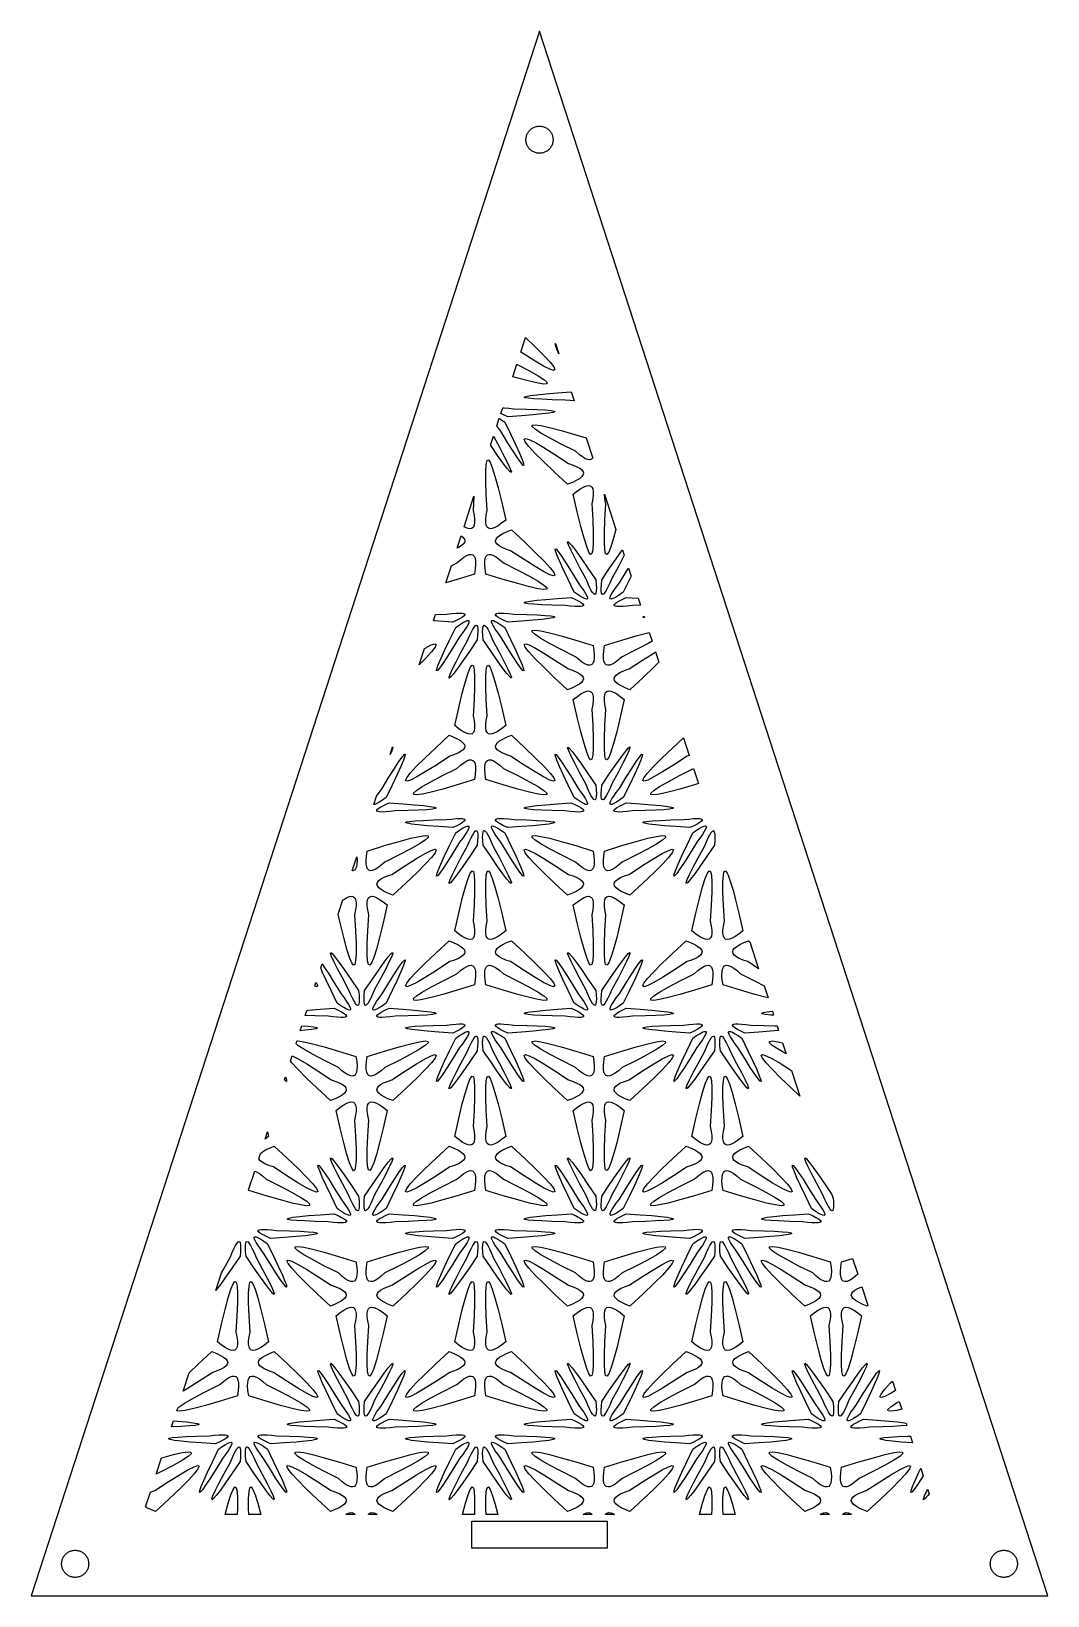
# Model space of a CAD drawing. Header units: metres. Extents: x -75 to 75, y 0 to 231.
import ezdxf

# ---------------------------------------------------------------- set-up
doc = ezdxf.new("R2010")
doc.units = ezdxf.units.M

msp = doc.modelspace()

# ---------------------------------------------------------------- linework, layer by layer
for p, q in [((0, 230.826), (-75, 0)), ((75, 0), (0, 230.826)), ((-2, 214.826), (-1.99605, 214.952)), ((-1.99605, 214.701), (-2, 214.826)), ((-1.99605, 214.952), (-1.98422, 215.077)), ((-1.98422, 214.576), (-1.99605, 214.701)), ((-1.98422, 215.077), (-1.96457, 215.201)), ((-1.96457, 215.201), (-1.93716, 215.324)), ((-1.93716, 215.324), (-1.9021, 215.444)), ((-1.9021, 215.444), (-1.85954, 215.562)), ((-1.85954, 215.562), (-1.80965, 215.678)), ((-1.80965, 215.678), (-1.75261, 215.79)), ((-1.75261, 215.79), (-1.68864, 215.898)), ((-1.68864, 215.898), (-1.61803, 216.002)), ((-1.61803, 216.002), (-1.54102, 216.101)), ((-1.54102, 216.101), (-1.45793, 216.195)), ((-1.45793, 216.195), (-1.36908, 216.284)), ((-1.36908, 216.284), (-1.27484, 216.367)), ((-1.27484, 216.367), (-1.17557, 216.444)), ((-1.17557, 216.444), (-1.07164, 216.515)), ((-1.07164, 216.515), (-0.9635, 216.579)), ((-0.9635, 216.579), (-0.85155, 216.636)), ((-0.85155, 216.636), (-0.73624, 216.686)), ((-0.73624, 216.686), (-0.61803, 216.728)), ((-0.61803, 216.728), (-0.49738, 216.763)), ((-0.49738, 216.763), (-0.37476, 216.791)), ((-0.37476, 216.791), (-0.25066, 216.81)), ((-0.25066, 216.81), (-0.12558, 216.822)), ((-0.12558, 216.822), (0, 216.826)), ((0, 216.826), (0.12558, 216.822)), ((0.12558, 216.822), (0.25066, 216.81)), ((0.25066, 216.81), (0.37476, 216.791)), ((0.37476, 216.791), (0.49738, 216.763)), ((0.49738, 216.763), (0.61803, 216.728)), ((0.61803, 216.728), (0.73624, 216.686)), ((0.73624, 216.686), (0.85155, 216.636)), ((0.85155, 216.636), (0.9635, 216.579)), ((0.9635, 216.579), (1.07164, 216.515)), ((1.07164, 216.515), (1.17557, 216.444)), ((1.17557, 216.444), (1.27484, 216.367)), ((1.27484, 216.367), (1.36908, 216.284)), ((1.36908, 216.284), (1.45793, 216.195)), ((1.45793, 216.195), (1.54102, 216.101)), ((1.54102, 216.101), (1.61803, 216.002)), ((1.61803, 216.002), (1.68864, 215.898)), ((1.68864, 215.898), (1.75261, 215.79)), ((1.75261, 215.79), (1.80965, 215.678)), ((1.80965, 215.678), (1.85954, 215.562)), ((1.85954, 215.562), (1.9021, 215.444)), ((1.9021, 215.444), (1.93716, 215.324)), ((1.93716, 215.324), (1.96457, 215.201)), ((1.96457, 215.201), (1.98422, 215.077)), ((1.98422, 215.077), (1.99605, 214.952)), ((1.99605, 214.701), (1.98422, 214.576)), ((1.99605, 214.952), (2, 214.826)), ((2, 214.826), (1.99605, 214.701)), ((-1.96457, 214.451), (-1.98422, 214.576)), ((-1.93716, 214.329), (-1.96457, 214.451)), ((-1.9021, 214.208), (-1.93716, 214.329)), ((-1.85954, 214.09), (-1.9021, 214.208)), ((-1.80965, 213.975), (-1.85954, 214.09)), ((-1.75261, 213.863), (-1.80965, 213.975)), ((-1.68864, 213.755), (-1.75261, 213.863)), ((-1.61803, 213.651), (-1.68864, 213.755)), ((-1.54102, 213.551), (-1.61803, 213.651)), ((-1.45793, 213.457), (-1.54102, 213.551)), ((-1.36908, 213.368), (-1.45793, 213.457)), ((-1.27484, 213.285), (-1.36908, 213.368)), ((-1.17557, 213.208), (-1.27484, 213.285)), ((-1.07164, 213.138), (-1.17557, 213.208)), ((-0.9635, 213.074), (-1.07164, 213.138)), ((-0.85155, 213.017), (-0.9635, 213.074)), ((-0.73624, 212.967), (-0.85155, 213.017)), ((-0.61803, 212.924), (-0.73624, 212.967)), ((-0.49738, 212.889), (-0.61803, 212.924)), ((-0.37476, 212.862), (-0.49738, 212.889)), ((-0.25066, 212.842), (-0.37476, 212.862)), ((-0.12558, 212.83), (-0.25066, 212.842)), ((0, 212.826), (-0.12558, 212.83)), ((0.12558, 212.83), (0, 212.826)), ((0.25066, 212.842), (0.12558, 212.83)), ((0.37476, 212.862), (0.25066, 212.842)), ((0.49738, 212.889), (0.37476, 212.862)), ((0.61803, 212.924), (0.49738, 212.889)), ((0.73624, 212.967), (0.61803, 212.924)), ((0.85155, 213.017), (0.73624, 212.967)), ((0.9635, 213.074), (0.85155, 213.017)), ((1.07164, 213.138), (0.9635, 213.074)), ((1.17557, 213.208), (1.07164, 213.138)), ((1.27484, 213.285), (1.17557, 213.208)), ((1.36908, 213.368), (1.27484, 213.285)), ((1.45793, 213.457), (1.36908, 213.368)), ((1.54102, 213.551), (1.45793, 213.457)), ((1.61803, 213.651), (1.54102, 213.551)), ((1.68864, 213.755), (1.61803, 213.651)), ((1.75261, 213.863), (1.68864, 213.755)), ((1.80965, 213.975), (1.75261, 213.863)), ((1.85954, 214.09), (1.80965, 213.975)), ((1.9021, 214.208), (1.85954, 214.09)), ((1.93716, 214.329), (1.9021, 214.208)), ((1.96457, 214.451), (1.93716, 214.329)), ((1.98422, 214.576), (1.96457, 214.451)), ((-2.75894, 183.502), (-2.06602, 185.635)), ((-2.06602, 185.635), (-0.57144, 184.208)), ((2.35199, 184.488), (2.31194, 184.771)), ((2.31194, 184.771), (2.35106, 184.758)), ((2.35106, 184.758), (2.84787, 183.229)), ((-2.2847, 183.19), (-2.75894, 183.502)), ((-0.64995, 182.16), (-2.2847, 183.19)), ((-0.57144, 184.208), (0.68146, 182.951)), ((0.68146, 182.951), (1.56319, 181.994)), ((2.55974, 183.908), (2.35199, 184.488)), ((2.84787, 183.229), (2.55974, 183.908)), ((-3.94565, 179.85), (-3.34222, 181.707)), ((-3.34222, 181.707), (-3.18192, 181.627)), ((-3.18192, 181.627), (-1.47614, 180.726)), ((-1.47614, 180.726), (-0.20241, 179.999)), ((0.60936, 181.425), (-0.64995, 182.16)), ((1.53061, 180.963), (0.60936, 181.425)), ((2.07855, 180.791), (1.53061, 180.963)), ((1.56319, 181.994), (2.09778, 181.304)), ((2.26761, 180.904), (2.07855, 180.791)), ((2.09778, 181.304), (2.26761, 180.904)), ((-3.21609, 179.637), (-3.94565, 179.85)), ((-1.49696, 179.179), (-3.21609, 179.637)), ((-0.2195, 178.892), (-1.49696, 179.179)), ((0.63927, 178.775), (-0.2195, 178.892)), ((-0.20241, 179.999), (0.65155, 179.437)), ((1.06705, 178.827), (0.63927, 178.775)), ((0.65155, 179.437), (1.07079, 179.05)), ((1.07079, 179.05), (1.06705, 178.827)), ((-2.25746, 176.857), (-2.00272, 176.961)), ((-2.14905, 176.763), (-2.25746, 176.857)), ((-1.68709, 176.678), (-2.14905, 176.763)), ((-2.00272, 176.961), (-1.37894, 177.075)), ((-0.85503, 176.599), (-1.68709, 176.678)), ((-1.37894, 177.075), (-0.40108, 177.194)), ((0.33432, 176.531), (-0.85503, 176.599)), ((-0.40108, 177.194), (0.93086, 177.323)), ((1.88042, 176.471), (0.33432, 176.531)), ((0.93086, 177.323), (2.63451, 177.46)), ((3.79181, 176.419), (1.88042, 176.471)), ((2.63451, 177.46), (4.67482, 177.606)), ((4.54803, 176.33), (3.79181, 176.419)), ((5.10495, 176.282), (4.54803, 176.33)), ((4.67482, 177.606), (5.10495, 176.282)), ((-6.30103, 172.601), (-5.93706, 173.721)), ((-5.93706, 173.721), (-5.69679, 173.567)), ((-5.70306, 174.441), (-5.42758, 175.289)), ((-5.31013, 174.236), (-5.70306, 174.441)), ((-5.69679, 173.567), (-5.13657, 173.176)), ((-5.42758, 175.289), (-5.19745, 175.28)), ((-4.69276, 173.947), (-5.31013, 174.236)), ((-5.19745, 175.28), (-4.54803, 175.224)), ((-5.13657, 173.176), (-4.23401, 171.32)), ((-2.63451, 174.094), (-4.69276, 173.947)), ((-4.54803, 175.224), (-3.79181, 175.134)), ((-3.79181, 175.134), (-1.88042, 175.083)), ((-0.93086, 174.231), (-2.63451, 174.094)), ((-1.88042, 175.083), (-0.33432, 175.023)), ((0.40108, 174.36), (-0.93086, 174.231)), ((-0.33432, 175.023), (0.85503, 174.954)), ((1.37894, 174.479), (0.40108, 174.36)), ((0.85503, 174.954), (1.68709, 174.876)), ((2.00272, 174.593), (1.37894, 174.479)), ((1.68709, 174.876), (2.14905, 174.79)), ((2.25746, 174.697), (2.00272, 174.593)), ((2.14905, 174.79), (2.25746, 174.697)), ((-7.22661, 169.752), (-6.79042, 171.095)), ((-6.79042, 171.095), (-5.91309, 169.478)), ((-6.17317, 172.418), (-6.30103, 172.601)), ((-5.71815, 171.809), (-6.17317, 172.418)), ((-4.71359, 170.174), (-5.71815, 171.809)), ((-4.23401, 171.32), (-3.50021, 169.778)), ((-1.07079, 172.504), (-1.06705, 172.727)), ((-0.65155, 172.117), (-1.07079, 172.504)), ((-1.06705, 172.727), (-0.63927, 172.779)), ((0.20615, 171.553), (-0.65155, 172.117)), ((-0.63927, 172.779), (0.2195, 172.662)), ((1.47614, 170.828), (0.20615, 171.553)), ((0.2195, 172.662), (1.49696, 172.375)), ((3.18192, 169.927), (1.47614, 170.828)), ((1.49696, 172.375), (3.21609, 171.917)), ((3.21609, 171.917), (5.35339, 171.293)), ((5.35339, 171.293), (6.8795, 170.821)), ((6.8795, 170.821), (7.84685, 167.843)), ((-7.1489, 169.637), (-7.22661, 169.752)), ((-6.18011, 168.235), (-7.1489, 169.637)), ((-5.91309, 169.478), (-5.19157, 168.107)), ((-3.88794, 168.864), (-4.71359, 170.174)), ((-3.23586, 167.872), (-3.88794, 168.864)), ((-3.50021, 169.778), (-2.94746, 168.56)), ((-2.94746, 168.56), (-2.55974, 167.645)), ((-2.26761, 170.649), (-2.07855, 170.763)), ((-2.09778, 170.249), (-2.26761, 170.649)), ((-1.56105, 169.558), (-2.09778, 170.249)), ((-2.07855, 170.763), (-1.53061, 170.591)), ((-0.68146, 168.602), (-1.56105, 169.558)), ((-1.53061, 170.591), (-0.60936, 170.129)), ((0.57144, 167.346), (-0.68146, 168.602)), ((-0.60936, 170.129), (0.64995, 169.393)), ((0.64995, 169.393), (2.2847, 168.364)), ((5.31494, 168.86), (3.18192, 169.927)), ((5.84953, 168.389), (5.31494, 168.86)), ((-7.92915, 165.902), (-7.86987, 166.93)), ((-7.86987, 166.93), (-7.7433, 167.49)), ((-7.7433, 167.49), (-7.54997, 167.597)), ((-7.54997, 167.597), (-7.28722, 167.249)), ((-7.28722, 167.249), (-6.96465, 166.456)), ((-6.96465, 166.456), (-6.57158, 165.202)), ((-5.40092, 167.142), (-6.18011, 168.235)), ((-4.80972, 166.358), (-5.40092, 167.142)), ((-5.19157, 168.107), (-4.65752, 167.043)), ((-4.39903, 165.874), (-4.80972, 166.358)), ((-4.65752, 167.043), (-4.31198, 166.29)), ((-4.31198, 166.29), (-4.1539, 165.843)), ((-2.75253, 167.189), (-3.23586, 167.872)), ((-2.44598, 166.83), (-2.75253, 167.189)), ((-2.55974, 167.645), (-2.35092, 167.063)), ((-2.31194, 166.779), (-2.44598, 166.83)), ((-2.35092, 167.063), (-2.31194, 166.779)), ((2.18483, 165.806), (0.57144, 167.346)), ((2.2847, 168.364), (4.27086, 167.055)), ((4.27086, 167.055), (4.94591, 166.826)), ((4.94591, 166.826), (5.52536, 166.58)), ((5.52536, 166.58), (5.9462, 166.345)), ((6.3446, 168.018), (5.84953, 168.389)), ((5.9462, 166.345), (6.24847, 166.101)), ((6.76918, 167.766), (6.3446, 168.018)), ((7.13341, 167.622), (6.76918, 167.766)), ((7.43355, 167.595), (7.13341, 167.622)), ((7.68349, 167.675), (7.43355, 167.595)), ((7.84685, 167.843), (7.68349, 167.675)), ((-7.92221, 164.446), (-7.92915, 165.902)), ((-7.84904, 162.52), (-7.92221, 164.446)), ((-6.57158, 165.202), (-6.10748, 163.484)), ((-4.18541, 165.708), (-4.39903, 165.874)), ((-4.1539, 165.843), (-4.18541, 165.708)), ((4.15337, 163.983), (2.18483, 165.806)), ((4.86313, 164.266), (4.15337, 163.983)), ((5.4351, 164.538), (4.86313, 164.266)), ((5.88745, 164.81), (5.4351, 164.538)), ((6.20735, 165.072), (5.88745, 164.81)), ((6.40869, 165.339), (6.20735, 165.072)), ((6.24847, 166.101), (6.42952, 165.849)), ((6.48239, 165.595), (6.40869, 165.339)), ((6.42952, 165.849), (6.48239, 165.595)), ((-11.1324, 157.732), (-9.66728, 162.241)), ((-9.66728, 162.241), (-9.79195, 160.14)), ((-7.70805, 160.139), (-7.84904, 162.52)), ((-6.10748, 163.484), (-5.58197, 161.324)), ((4.98863, 162.539), (5.58517, 163.01)), ((5.58197, 159.919), (4.98863, 162.539)), ((5.58517, 163.01), (6.10748, 163.368)), ((6.10748, 163.368), (6.57051, 163.624)), ((6.57051, 163.624), (6.96304, 163.772)), ((6.96304, 163.772), (7.29042, 163.813)), ((7.29042, 163.813), (7.54997, 163.748)), ((7.54997, 163.748), (7.7449, 163.573)), ((7.85011, 161.819), (7.70805, 161.104)), ((7.7449, 163.573), (7.86827, 163.3)), ((7.92274, 162.415), (7.85011, 161.819)), ((7.86827, 163.3), (7.92915, 162.905)), ((7.92915, 162.905), (7.92274, 162.415)), ((9.57726, 162.415), (9.57585, 162.522)), ((9.57585, 162.522), (11.2698, 157.309)), ((9.64989, 161.818), (9.57726, 162.415)), ((9.79195, 161.103), (9.64989, 161.818)), ((-9.79195, 160.14), (-9.64989, 159.425)), ((-9.64989, 159.425), (-9.57726, 158.828)), ((-7.92274, 158.828), (-7.85011, 159.424)), ((-7.85011, 159.424), (-7.70805, 160.139)), ((-5.58197, 161.324), (-4.98863, 158.704)), ((6.10748, 157.759), (5.58197, 159.919)), ((7.70805, 161.104), (7.84904, 158.723)), ((9.65096, 158.724), (9.79195, 161.103)), ((-10.9295, 157.619), (-11.1324, 157.732)), ((-10.537, 157.471), (-10.9295, 157.619)), ((-10.2096, 157.43), (-10.537, 157.471)), ((-9.95056, 157.495), (-10.2096, 157.43)), ((-9.7551, 157.67), (-9.95056, 157.495)), ((-9.63173, 157.943), (-9.7551, 157.67)), ((-9.57085, 158.338), (-9.63173, 157.943)), ((-9.57726, 158.828), (-9.57085, 158.338)), ((-7.92915, 158.338), (-7.92274, 158.828)), ((-7.86827, 157.943), (-7.92915, 158.338)), ((-7.7449, 157.67), (-7.86827, 157.943)), ((-7.54997, 157.495), (-7.7449, 157.67)), ((-7.29042, 157.429), (-7.54997, 157.495)), ((-6.96304, 157.47), (-7.29042, 157.429)), ((-6.57051, 157.619), (-6.96304, 157.47)), ((-6.10748, 157.875), (-6.57051, 157.619)), ((-5.58731, 158.23), (-6.10748, 157.875)), ((-4.98863, 158.704), (-5.58731, 158.23)), ((-5.4351, 156.705), (-4.86313, 156.977)), ((-4.86313, 156.977), (-4.15337, 157.26)), ((-4.15337, 157.26), (-2.18483, 155.437)), ((6.57158, 156.041), (6.10748, 157.759)), ((7.84904, 158.723), (7.92221, 156.797)), ((9.57779, 156.799), (9.65096, 158.724)), ((11.2698, 157.309), (10.9284, 156.04)), ((-12.1548, 154.585), (-11.5666, 156.395)), ((-11.9736, 154.662), (-12.1548, 154.585)), ((-11.5527, 154.897), (-11.9736, 154.662)), ((-11.5666, 156.395), (-11.2905, 156.17)), ((-11.2505, 155.141), (-11.5527, 154.897)), ((-11.2905, 156.17), (-11.0902, 155.905)), ((-11.0694, 155.394), (-11.2505, 155.141)), ((-11.0902, 155.905), (-11.0165, 155.647)), ((-11.0165, 155.647), (-11.0694, 155.394)), ((-6.48239, 155.648), (-6.40869, 155.904)), ((-6.42952, 155.394), (-6.48239, 155.648)), ((-6.24847, 155.141), (-6.42952, 155.394)), ((-6.40869, 155.904), (-6.20735, 156.171)), ((-5.9462, 154.898), (-6.24847, 155.141)), ((-6.20735, 156.171), (-5.88745, 156.433)), ((-5.52536, 154.662), (-5.9462, 154.898)), ((-5.88745, 156.433), (-5.4351, 156.705)), ((-4.94698, 154.417), (-5.52536, 154.662)), ((-2.18483, 155.437), (-0.57144, 153.897)), ((4.1539, 155.4), (4.18541, 155.535)), ((4.31198, 154.952), (4.1539, 155.4)), ((4.18541, 155.535), (4.39903, 155.369)), ((4.65752, 154.2), (4.31198, 154.952)), ((4.39903, 155.369), (4.80972, 154.885)), ((4.80972, 154.885), (5.40092, 154.101)), ((6.96571, 154.784), (6.57158, 156.041)), ((7.28722, 153.994), (6.96571, 154.784)), ((7.92915, 155.341), (7.86987, 154.313)), ((7.92221, 156.797), (7.92915, 155.341)), ((9.57085, 155.341), (9.57779, 156.799)), ((9.63013, 154.312), (9.57085, 155.341)), ((10.5338, 154.783), (10.2122, 153.994)), ((10.9284, 156.04), (10.5338, 154.783)), ((-13.0034, 151.973), (-12.1851, 152.383)), ((-12.1851, 152.383), (-11.6505, 152.852)), ((-11.6505, 152.852), (-11.1565, 153.224)), ((-11.1565, 153.224), (-10.7308, 153.477)), ((-10.7308, 153.477), (-10.3666, 153.62)), ((-10.3666, 153.62), (-10.0665, 153.648)), ((-10.0665, 153.648), (-9.81651, 153.567)), ((-9.81651, 153.567), (-9.63226, 153.377)), ((-9.63226, 153.377), (-9.50035, 153.067)), ((-9.50035, 153.067), (-9.43413, 152.661)), ((-9.43413, 152.661), (-9.42505, 152.143)), ((-8.07495, 152.144), (-8.06587, 152.661)), ((-8.06587, 152.661), (-7.99965, 153.067)), ((-7.99965, 153.067), (-7.86774, 153.378)), ((-7.86774, 153.378), (-7.68349, 153.568)), ((-7.68349, 153.568), (-7.43355, 153.648)), ((-7.43355, 153.648), (-7.13341, 153.62)), ((-7.13341, 153.62), (-6.76918, 153.477)), ((-6.76918, 153.477), (-6.343, 153.224)), ((-6.343, 153.224), (-5.84953, 152.854)), ((-5.84953, 152.854), (-5.31494, 152.383)), ((-5.31494, 152.383), (-3.18192, 151.316)), ((-4.27086, 154.188), (-4.94698, 154.417)), ((-2.2847, 152.879), (-4.27086, 154.188)), ((-0.64995, 151.85), (-2.2847, 152.879)), ((-0.57144, 153.897), (0.68146, 152.64)), ((0.68146, 152.64), (1.56319, 151.683)), ((2.35199, 154.177), (2.31194, 154.461)), ((2.31194, 154.461), (2.44598, 154.413)), ((2.55974, 153.597), (2.35199, 154.177)), ((2.44598, 154.413), (2.75253, 154.054)), ((2.94746, 152.683), (2.55974, 153.597)), ((2.75253, 154.054), (3.23586, 153.371)), ((3.50021, 151.465), (2.94746, 152.683)), ((3.23586, 153.371), (3.88794, 152.379)), ((3.88794, 152.379), (4.71359, 151.069)), ((5.19157, 153.136), (4.65752, 154.2)), ((5.91309, 151.765), (5.19157, 153.136)), ((5.40092, 154.101), (6.18011, 153.008)), ((6.18011, 153.008), (7.1489, 151.605)), ((7.54997, 153.646), (7.28722, 153.994)), ((7.7433, 153.753), (7.54997, 153.646)), ((7.86987, 154.313), (7.7433, 153.753)), ((9.7567, 153.754), (9.63013, 154.312)), ((9.95056, 153.646), (9.7567, 153.754)), ((10.2122, 153.994), (9.95056, 153.646)), ((10.3511, 151.605), (11.3194, 153.008)), ((11.3194, 153.008), (12.0985, 154.101)), ((12.3084, 153.136), (11.5848, 151.762)), ((12.0985, 154.101), (12.2479, 154.298)), ((12.2479, 154.298), (12.5009, 153.52)), ((12.5009, 153.52), (12.3084, 153.136)), ((-13.8196, 149.461), (-13.0034, 151.973)), ((-9.58473, 150.742), (-12.1466, 149.949)), ((-9.47578, 151.492), (-9.58473, 150.742)), ((-9.42505, 152.143), (-9.47578, 151.492)), ((-8.02528, 151.502), (-8.07495, 152.144)), ((-7.91527, 150.743), (-8.02528, 151.502)), ((-5.35339, 149.95), (-7.91527, 150.743)), ((-3.18192, 151.316), (-1.47614, 150.415)), ((-1.47614, 150.415), (-0.20241, 149.688)), ((0.60936, 151.114), (-0.64995, 151.85)), ((1.53061, 150.652), (0.60936, 151.114)), ((2.07855, 150.48), (1.53061, 150.652)), ((1.56319, 151.683), (2.09778, 150.993)), ((2.26761, 150.593), (2.07855, 150.48)), ((2.09778, 150.993), (2.26761, 150.593)), ((4.23401, 149.923), (3.50021, 151.465)), ((4.71359, 151.069), (5.71815, 149.434)), ((6.82846, 150.078), (5.91309, 151.765)), ((7.12646, 149.382), (6.82846, 150.078)), ((7.1489, 151.605), (8.3062, 149.895)), ((9.1938, 149.895), (10.3511, 151.605)), ((10.6742, 150.084), (10.3709, 149.378)), ((11.5848, 151.762), (10.6742, 150.084)), ((11.7829, 149.434), (12.7869, 151.069)), ((12.7869, 151.069), (13.1236, 151.603)), ((13.1236, 151.603), (13.5062, 150.426)), ((13.5062, 150.426), (13.2665, 149.921)), ((-12.1466, 149.949), (-13.8196, 149.461)), ((-3.21609, 149.326), (-5.35339, 149.95)), ((-1.49696, 148.868), (-3.21609, 149.326)), ((-0.2195, 148.581), (-1.49696, 148.868)), ((0.63927, 148.464), (-0.2195, 148.581)), ((-0.20241, 149.688), (0.65155, 149.126)), ((1.06705, 148.516), (0.63927, 148.464)), ((0.65155, 149.126), (1.07079, 148.739)), ((1.07079, 148.739), (1.06705, 148.516)), ((5.13657, 148.067), (4.23401, 149.923)), ((5.69679, 147.676), (5.13657, 148.067)), ((5.71815, 149.434), (6.17317, 148.825)), ((6.17317, 148.825), (6.53793, 148.303)), ((6.53793, 148.303), (6.81084, 147.87)), ((6.81084, 147.87), (7.00096, 147.514)), ((7.40311, 148.795), (7.12646, 149.382)), ((7.64343, 148.334), (7.40311, 148.795)), ((7.8421, 148.016), (7.64343, 148.334)), ((8.01781, 147.808), (7.8421, 148.016)), ((8.15826, 147.728), (8.01781, 147.808)), ((8.26454, 147.776), (8.15826, 147.728)), ((8.33717, 147.947), (8.26454, 147.776)), ((8.3062, 149.895), (8.36388, 149.214)), ((8.37936, 148.251), (8.33717, 147.947)), ((8.36388, 149.214), (8.38791, 148.666)), ((8.38791, 148.666), (8.37936, 148.251)), ((9.11209, 148.679), (9.13666, 149.215)), ((9.1201, 148.251), (9.11209, 148.679)), ((9.16283, 147.946), (9.1201, 148.251)), ((9.13666, 149.215), (9.1938, 149.895)), ((9.23546, 147.775), (9.16283, 147.946)), ((9.34174, 147.728), (9.23546, 147.775)), ((9.48219, 147.808), (9.34174, 147.728)), ((9.6579, 148.016), (9.48219, 147.808)), ((9.85657, 148.334), (9.6579, 148.016)), ((10.0953, 148.791), (9.85657, 148.334)), ((10.3709, 149.378), (10.0953, 148.791)), ((10.4985, 147.511), (10.6897, 147.87)), ((10.6897, 147.87), (10.9626, 148.303)), ((10.9626, 148.303), (11.3279, 148.826)), ((11.3279, 148.826), (11.7829, 149.434)), ((12.364, 148.065), (11.8064, 147.676)), ((13.2665, 149.921), (12.364, 148.065)), ((-2.25746, 146.546), (-2.00272, 146.65)), ((-2.14905, 146.452), (-2.25746, 146.546)), ((-1.68709, 146.367), (-2.14905, 146.452)), ((-2.00272, 146.65), (-1.37894, 146.764)), ((-0.85503, 146.288), (-1.68709, 146.367)), ((-1.37894, 146.764), (-0.40108, 146.883)), ((0.33432, 146.22), (-0.85503, 146.288)), ((-0.40108, 146.883), (0.93086, 147.012)), ((1.88042, 146.16), (0.33432, 146.22)), ((0.93086, 147.012), (2.63451, 147.149)), ((3.79181, 146.108), (1.88042, 146.16)), ((2.63451, 147.149), (4.69276, 147.296)), ((4.54803, 146.019), (3.79181, 146.108)), ((5.19745, 145.963), (4.54803, 146.019)), ((4.69276, 147.296), (5.31013, 147.007)), ((5.70747, 145.942), (5.19745, 145.963)), ((5.31013, 147.007), (5.7972, 146.752)), ((6.14807, 147.386), (5.69679, 147.676)), ((6.0936, 145.955), (5.70747, 145.942)), ((5.7972, 146.752), (6.15288, 146.538)), ((6.35635, 146.003), (6.0936, 145.955)), ((6.53099, 147.175), (6.14807, 147.386)), ((6.15288, 146.538), (6.39748, 146.349)), ((6.49521, 146.084), (6.35635, 146.003)), ((6.39748, 146.349), (6.50803, 146.2)), ((6.50803, 146.2), (6.49521, 146.084)), ((6.80496, 147.063), (6.53099, 147.175)), ((6.99348, 147.041), (6.80496, 147.063)), ((7.08694, 147.11), (6.99348, 147.041)), ((7.00096, 147.514), (7.08855, 147.272)), ((7.08855, 147.272), (7.08694, 147.11)), ((10.412, 147.272), (10.4985, 147.511)), ((10.4136, 147.11), (10.412, 147.272)), ((10.507, 147.041), (10.4136, 147.11)), ((10.6934, 147.063), (10.507, 147.041)), ((10.9722, 147.178), (10.6934, 147.063)), ((11.3498, 147.384), (10.9722, 147.178)), ((10.992, 146.2), (11.1025, 146.348)), ((11.0048, 146.084), (10.992, 146.2)), ((11.1436, 146.002), (11.0048, 146.084)), ((11.1025, 146.348), (11.3471, 146.537)), ((11.4064, 145.955), (11.1436, 146.002)), ((11.3471, 146.537), (11.714, 146.758)), ((11.8064, 147.676), (11.3498, 147.384)), ((11.7925, 145.942), (11.4064, 145.955)), ((11.714, 146.758), (12.1899, 147.006)), ((12.302, 145.963), (11.7925, 145.942)), ((12.1899, 147.006), (12.8072, 147.296)), ((12.9514, 146.02), (12.302, 145.963)), ((12.8072, 147.296), (14.5639, 147.17)), ((13.7082, 146.108), (12.9514, 146.02)), ((14.8988, 146.14), (13.7082, 146.108)), ((14.5639, 147.17), (14.8988, 146.14)), ((-15.6444, 143.845), (-15.3405, 144.78)), ((-14.8666, 143.783), (-15.6444, 143.845)), ((-15.3405, 144.78), (-13.7082, 144.824)), ((-12.8072, 143.636), (-14.8666, 143.783)), ((-13.7082, 144.824), (-12.9514, 144.912)), ((-12.9514, 144.912), (-12.302, 144.969)), ((-12.1899, 143.926), (-12.8072, 143.636)), ((-12.364, 142.867), (-11.8064, 143.255)), ((-12.302, 144.969), (-11.7925, 144.99)), ((-11.714, 144.174), (-12.1899, 143.926)), ((-11.8064, 143.255), (-11.3498, 143.548)), ((-11.7925, 144.99), (-11.4064, 144.977)), ((-11.3471, 144.395), (-11.714, 144.174)), ((-11.4064, 144.977), (-11.1436, 144.93)), ((-11.3498, 143.548), (-10.9722, 143.754)), ((-11.1025, 144.584), (-11.3471, 144.395)), ((-11.1436, 144.93), (-11.0048, 144.848)), ((-10.992, 144.732), (-11.1025, 144.584)), ((-11.0048, 144.848), (-10.992, 144.732)), ((-10.9722, 143.754), (-10.6934, 143.869)), ((-10.6934, 143.869), (-10.507, 143.891)), ((-10.4996, 143.418), (-10.6897, 143.061)), ((-10.507, 143.891), (-10.4136, 143.822)), ((-10.412, 143.66), (-10.4996, 143.418)), ((-10.4136, 143.822), (-10.412, 143.66)), ((-9.6579, 142.916), (-9.48219, 143.124)), ((-9.48219, 143.124), (-9.34174, 143.204)), ((-9.34174, 143.204), (-9.23546, 143.157)), ((-9.23546, 143.157), (-9.16283, 142.986)), ((-8.33717, 142.985), (-8.26454, 143.156)), ((-8.26454, 143.156), (-8.15826, 143.204)), ((-8.15826, 143.204), (-8.01781, 143.124)), ((-8.01781, 143.124), (-7.8421, 142.916)), ((-7.08855, 143.66), (-7.08694, 143.822)), ((-7.00096, 143.418), (-7.08855, 143.66)), ((-7.08694, 143.822), (-6.99348, 143.891)), ((-6.81084, 143.061), (-7.00096, 143.418)), ((-6.99348, 143.891), (-6.80496, 143.869)), ((-6.80496, 143.869), (-6.52992, 143.756)), ((-6.52992, 143.756), (-6.14807, 143.545)), ((-6.50803, 144.732), (-6.49521, 144.847)), ((-6.39748, 144.583), (-6.50803, 144.732)), ((-6.49521, 144.847), (-6.35635, 144.929)), ((-6.15288, 144.394), (-6.39748, 144.583)), ((-6.35635, 144.929), (-6.0936, 144.977)), ((-5.7972, 144.179), (-6.15288, 144.394)), ((-6.14807, 143.545), (-5.69679, 143.256)), ((-6.0936, 144.977), (-5.70747, 144.99)), ((-5.31013, 143.925), (-5.7972, 144.179)), ((-5.70747, 144.99), (-5.19745, 144.969)), ((-5.69679, 143.256), (-5.13657, 142.865)), ((-4.69276, 143.636), (-5.31013, 143.925)), ((-5.19745, 144.969), (-4.54803, 144.913)), ((-2.63451, 143.783), (-4.69276, 143.636)), ((-4.54803, 144.913), (-3.79181, 144.823)), ((-3.79181, 144.823), (-1.88042, 144.772)), ((-0.93086, 143.92), (-2.63451, 143.783)), ((-1.88042, 144.772), (-0.33432, 144.712)), ((0.40108, 144.049), (-0.93086, 143.92)), ((-0.33432, 144.712), (0.85503, 144.643)), ((1.37894, 144.168), (0.40108, 144.049)), ((0.85503, 144.643), (1.68709, 144.565)), ((2.00272, 144.282), (1.37894, 144.168)), ((1.68709, 144.565), (2.14905, 144.48)), ((2.25746, 144.386), (2.00272, 144.282)), ((2.14905, 144.48), (2.25746, 144.386)), ((15.2425, 144.386), (15.351, 144.48)), ((15.4973, 144.282), (15.2425, 144.386)), ((15.351, 144.48), (15.4331, 144.495)), ((15.4331, 144.495), (15.5025, 144.281)), ((15.5025, 144.281), (15.4973, 144.282)), ((-13.9998, 139.467), (-13.2665, 141.01)), ((-13.2665, 141.01), (-12.364, 142.867)), ((-11.7872, 141.491), (-12.788, 139.862)), ((-11.33, 142.102), (-11.7872, 141.491)), ((-11.5858, 139.168), (-10.6742, 140.848)), ((-10.9626, 142.628), (-11.33, 142.102)), ((-10.6897, 143.061), (-10.9626, 142.628)), ((-10.6742, 140.848), (-10.3714, 141.553)), ((-10.3714, 141.553), (-10.0996, 142.135)), ((-9.1938, 141.037), (-10.3522, 139.326)), ((-10.0996, 142.135), (-9.85924, 142.594)), ((-9.85924, 142.594), (-9.6579, 142.916)), ((-9.13666, 141.712), (-9.1938, 141.037)), ((-9.16283, 142.986), (-9.1201, 142.681)), ((-9.11209, 142.253), (-9.13666, 141.712)), ((-9.1201, 142.681), (-9.11209, 142.253)), ((-8.38791, 142.266), (-8.37936, 142.681)), ((-8.36388, 141.717), (-8.38791, 142.266)), ((-8.37936, 142.681), (-8.33717, 142.985)), ((-8.3062, 141.037), (-8.36388, 141.717)), ((-7.1489, 139.326), (-8.3062, 141.037)), ((-7.8421, 142.916), (-7.64076, 142.593)), ((-7.64076, 142.593), (-7.40311, 142.137)), ((-7.40311, 142.137), (-7.12646, 141.55)), ((-7.12646, 141.55), (-6.82846, 140.854)), ((-6.82846, 140.854), (-5.91309, 139.167)), ((-6.53793, 142.628), (-6.81084, 143.061)), ((-6.17317, 142.107), (-6.53793, 142.628)), ((-5.71815, 141.498), (-6.17317, 142.107)), ((-4.71359, 139.863), (-5.71815, 141.498)), ((-5.13657, 142.865), (-4.23401, 141.009)), ((-4.23401, 141.009), (-3.50021, 139.467)), ((-1.07079, 142.193), (-1.06705, 142.416)), ((-0.65155, 141.806), (-1.07079, 142.193)), ((-1.06705, 142.416), (-0.63927, 142.468)), ((0.20615, 141.242), (-0.65155, 141.806)), ((-0.63927, 142.468), (0.2195, 142.351)), ((1.47614, 140.517), (0.20615, 141.242)), ((0.2195, 142.351), (1.49696, 142.064)), ((1.49696, 142.064), (3.21609, 141.606)), ((3.21609, 141.606), (5.35339, 140.982)), ((5.35339, 140.982), (7.91527, 140.189)), ((9.58473, 140.189), (12.1466, 140.983)), ((12.1466, 140.983), (14.2839, 141.606)), ((14.2839, 141.606), (16.003, 142.065)), ((16.003, 142.065), (16.2079, 142.111)), ((16.6157, 140.856), (16.0153, 140.513)), ((16.2079, 142.111), (16.6157, 140.856)), ((-17.7531, 137.355), (-16.9675, 139.773)), ((-16.9675, 139.773), (-16.8896, 139.818)), ((-16.8896, 139.818), (-15.9699, 140.28)), ((-15.9389, 139.247), (-16.8191, 138.291)), ((-15.9699, 140.28), (-15.422, 140.452)), ((-15.4022, 139.939), (-15.9389, 139.247)), ((-15.422, 140.452), (-15.2329, 140.338)), ((-15.2329, 140.338), (-15.4022, 139.939)), ((-14.5541, 138.249), (-13.9998, 139.467)), ((-13.6142, 138.55), (-14.2673, 137.557)), ((-12.788, 139.862), (-13.6142, 138.55)), ((-12.3084, 137.796), (-11.5858, 139.168)), ((-10.3522, 139.326), (-11.3204, 137.922)), ((-6.18011, 137.924), (-7.1489, 139.326)), ((-5.91309, 139.167), (-5.19157, 137.796)), ((-3.88794, 138.553), (-4.71359, 139.863)), ((-3.23586, 137.561), (-3.88794, 138.553)), ((-3.50021, 139.467), (-2.94746, 138.249)), ((-2.26761, 140.338), (-2.07855, 140.452)), ((-2.09778, 139.938), (-2.26761, 140.338)), ((-1.56105, 139.247), (-2.09778, 139.938)), ((-2.07855, 140.452), (-1.53061, 140.28)), ((-0.68146, 138.291), (-1.56105, 139.247)), ((-1.53061, 140.28), (-0.60936, 139.818)), ((-0.60936, 139.818), (0.64995, 139.082)), ((0.64995, 139.082), (2.2847, 138.053)), ((3.18192, 139.616), (1.47614, 140.517)), ((5.31494, 138.549), (3.18192, 139.616)), ((5.84953, 138.078), (5.31494, 138.549)), ((7.91527, 140.189), (8.02528, 139.429)), ((8.02528, 139.429), (8.07495, 138.788)), ((8.07495, 138.788), (8.06587, 138.271)), ((9.42505, 138.789), (9.47472, 139.43)), ((9.43413, 138.271), (9.42505, 138.789)), ((9.47472, 139.43), (9.58473, 140.189)), ((12.1851, 138.549), (11.6505, 138.079)), ((14.3138, 139.614), (12.1851, 138.549)), ((16.0153, 140.513), (14.3138, 139.614)), ((15.2153, 138.054), (16.8511, 139.084)), ((16.8511, 139.084), (17.1371, 139.251)), ((17.1371, 139.251), (17.6287, 137.738)), ((-16.8191, 138.291), (-17.7531, 137.355)), ((-15.1891, 136.471), (-15.1491, 136.755)), ((-15.0551, 136.519), (-15.1891, 136.471)), ((-15.1491, 136.755), (-14.9408, 137.334)), ((-14.748, 136.878), (-15.0551, 136.519)), ((-14.9408, 137.334), (-14.5541, 138.249)), ((-14.2673, 137.557), (-14.748, 136.878)), ((-13.1853, 135.985), (-12.8409, 136.734)), ((-12.8409, 136.734), (-12.3084, 137.796)), ((-12.1007, 136.828), (-12.6956, 136.041)), ((-11.3204, 137.922), (-12.1007, 136.828)), ((-10.5348, 136.146), (-10.2122, 136.938)), ((-10.2122, 136.938), (-9.95056, 137.286)), ((-9.95056, 137.286), (-9.7567, 137.178)), ((-9.7567, 137.178), (-9.63013, 136.62)), ((-9.63013, 136.62), (-9.57085, 135.591)), ((-7.92915, 135.591), (-7.86987, 136.619)), ((-7.86987, 136.619), (-7.7433, 137.179)), ((-7.7433, 137.179), (-7.54997, 137.286)), ((-7.54997, 137.286), (-7.28722, 136.938)), ((-7.28722, 136.938), (-6.96465, 136.145)), ((-5.40092, 136.831), (-6.18011, 137.924)), ((-4.80972, 136.047), (-5.40092, 136.831)), ((-5.19157, 137.796), (-4.65752, 136.732)), ((-4.65752, 136.732), (-4.31198, 135.979)), ((-2.75253, 136.878), (-3.23586, 137.561)), ((-2.94746, 138.249), (-2.55974, 137.334)), ((-2.44598, 136.519), (-2.75253, 136.878)), ((-2.55974, 137.334), (-2.35092, 136.752)), ((-2.31194, 136.468), (-2.44598, 136.519)), ((-2.35092, 136.752), (-2.31194, 136.468)), ((0.57144, 137.035), (-0.68146, 138.291)), ((2.18483, 135.495), (0.57144, 137.035)), ((2.2847, 138.053), (4.27086, 136.744)), ((4.27086, 136.744), (4.94591, 136.515)), ((4.94591, 136.515), (5.52536, 136.269)), ((5.52536, 136.269), (5.9462, 136.034)), ((6.3446, 137.707), (5.84953, 138.078)), ((6.76918, 137.455), (6.3446, 137.707)), ((7.13341, 137.311), (6.76918, 137.455)), ((7.43355, 137.284), (7.13341, 137.311)), ((7.68349, 137.364), (7.43355, 137.284)), ((7.86774, 137.554), (7.68349, 137.364)), ((7.99965, 137.865), (7.86774, 137.554)), ((8.06587, 138.271), (7.99965, 137.865)), ((9.50035, 137.865), (9.43413, 138.271)), ((9.63226, 137.554), (9.50035, 137.865)), ((9.81651, 137.365), (9.63226, 137.554)), ((10.0665, 137.284), (9.81651, 137.365)), ((10.3666, 137.312), (10.0665, 137.284)), ((10.7308, 137.455), (10.3666, 137.312)), ((11.1554, 137.707), (10.7308, 137.455)), ((11.6505, 138.079), (11.1554, 137.707)), ((11.5527, 136.034), (11.9736, 136.27)), ((11.9736, 136.27), (12.5525, 136.516)), ((12.5525, 136.516), (13.2281, 136.744)), ((13.2281, 136.744), (15.2153, 138.054)), ((16.9243, 137.032), (15.3141, 135.495)), ((17.6287, 137.738), (16.9243, 137.032)), ((-13.3445, 135.533), (-13.1853, 135.985)), ((-13.321, 135.394), (-13.3445, 135.533)), ((-13.0994, 135.564), (-13.321, 135.394)), ((-12.6956, 136.041), (-13.0994, 135.564)), ((-11.3909, 133.174), (-10.9284, 134.892)), ((-10.9284, 134.892), (-10.5348, 136.146)), ((-9.57779, 134.128), (-9.65096, 132.205)), ((-9.57085, 135.591), (-9.57779, 134.128)), ((-7.92221, 134.135), (-7.92915, 135.591)), ((-7.84904, 132.209), (-7.92221, 134.135)), ((-6.96465, 136.145), (-6.57158, 134.891)), ((-6.57158, 134.891), (-6.10748, 133.173)), ((-4.39903, 135.563), (-4.80972, 136.047)), ((-4.18541, 135.397), (-4.39903, 135.563)), ((-4.31198, 135.979), (-4.1539, 135.532)), ((-4.1539, 135.532), (-4.18541, 135.397)), ((4.15337, 133.672), (2.18483, 135.495)), ((4.86313, 133.955), (4.15337, 133.672)), ((5.4351, 134.227), (4.86313, 133.955)), ((5.88745, 134.499), (5.4351, 134.227)), ((6.20735, 134.761), (5.88745, 134.499)), ((5.9462, 136.034), (6.24847, 135.79)), ((6.40869, 135.028), (6.20735, 134.761)), ((6.24847, 135.79), (6.42952, 135.538)), ((6.48239, 135.284), (6.40869, 135.028)), ((6.42952, 135.538), (6.48239, 135.284)), ((11.0165, 135.285), (11.0694, 135.538)), ((11.0902, 135.027), (11.0165, 135.285)), ((11.0694, 135.538), (11.2505, 135.79)), ((11.2905, 134.762), (11.0902, 135.027)), ((11.2505, 135.79), (11.5527, 136.034)), ((11.6152, 134.497), (11.2905, 134.762)), ((12.0649, 134.226), (11.6152, 134.497)), ((12.6331, 133.956), (12.0649, 134.226)), ((13.3456, 133.672), (12.6331, 133.956)), ((15.3141, 135.495), (13.3456, 133.672)), ((-11.918, 131.013), (-11.3909, 133.174)), ((-9.65096, 132.205), (-9.79195, 129.829)), ((-7.70805, 129.828), (-7.84904, 132.209)), ((-6.10748, 133.173), (-5.58197, 131.013)), ((4.98863, 132.228), (5.58517, 132.699)), ((5.58197, 129.608), (4.98863, 132.228)), ((5.58517, 132.699), (6.10748, 133.057)), ((6.10748, 133.057), (6.57051, 133.313)), ((6.57051, 133.313), (6.96304, 133.461)), ((6.96304, 133.461), (7.29042, 133.503)), ((7.29042, 133.503), (7.54997, 133.437)), ((7.54997, 133.437), (7.7449, 133.262)), ((7.7449, 133.262), (7.86827, 132.989)), ((7.92274, 132.104), (7.85011, 131.508)), ((7.86827, 132.989), (7.92915, 132.594)), ((7.92915, 132.594), (7.92274, 132.104)), ((9.57085, 132.594), (9.63173, 132.989)), ((9.57726, 132.104), (9.57085, 132.594)), ((9.64989, 131.507), (9.57726, 132.104)), ((9.63173, 132.989), (9.7551, 133.262)), ((9.7551, 133.262), (9.95056, 133.437)), ((9.95056, 133.437), (10.2096, 133.502)), ((10.2096, 133.502), (10.537, 133.461)), ((10.537, 133.461), (10.9295, 133.312)), ((10.9295, 133.312), (11.3936, 133.056)), ((11.3936, 133.056), (11.9148, 132.699)), ((11.9148, 132.699), (12.5114, 132.228)), ((12.5114, 132.228), (11.918, 129.608)), ((-12.5114, 128.393), (-11.918, 131.013)), ((-9.79195, 129.829), (-9.64989, 129.114)), ((-7.85011, 129.113), (-7.70805, 129.828)), ((-5.58197, 131.013), (-4.98863, 128.393)), ((6.10748, 127.448), (5.58197, 129.608)), ((7.85011, 131.508), (7.70805, 130.793)), ((7.70805, 130.793), (7.84904, 128.412)), ((9.79195, 130.792), (9.64989, 131.507)), ((9.65096, 128.413), (9.79195, 130.792)), ((11.918, 129.608), (11.3909, 127.447)), ((-11.9127, 127.92), (-12.5114, 128.393)), ((-11.3925, 127.564), (-11.9127, 127.92)), ((-10.9295, 127.309), (-11.3925, 127.564)), ((-10.537, 127.16), (-10.9295, 127.309)), ((-10.2096, 127.119), (-10.537, 127.16)), ((-9.95056, 127.184), (-10.2096, 127.119)), ((-9.7551, 127.359), (-9.95056, 127.184)), ((-9.63173, 127.632), (-9.7551, 127.359)), ((-9.64989, 129.114), (-9.57726, 128.517)), ((-9.57085, 128.027), (-9.63173, 127.632)), ((-9.57726, 128.517), (-9.57085, 128.027)), ((-7.92915, 128.027), (-7.92274, 128.517)), ((-7.86827, 127.632), (-7.92915, 128.027)), ((-7.92274, 128.517), (-7.85011, 129.113)), ((-7.7449, 127.359), (-7.86827, 127.632)), ((-7.54997, 127.184), (-7.7449, 127.359)), ((-7.29042, 127.118), (-7.54997, 127.184)), ((-6.96304, 127.16), (-7.29042, 127.118)), ((-6.57051, 127.308), (-6.96304, 127.16)), ((-6.10748, 127.564), (-6.57051, 127.308)), ((-5.58731, 127.919), (-6.10748, 127.564)), ((-4.98863, 128.393), (-5.58731, 127.919)), ((6.57158, 125.73), (6.10748, 127.448)), ((7.84904, 128.412), (7.92221, 126.486)), ((9.57779, 126.488), (9.65096, 128.413)), ((11.3909, 127.447), (10.9284, 125.729)), ((-22.0571, 124.109), (-21.6985, 125.212)), ((-21.6555, 125.088), (-21.8147, 124.635)), ((-21.6985, 125.212), (-21.679, 125.227)), ((-21.679, 125.227), (-21.6555, 125.088)), ((-16.9264, 123.587), (-15.3141, 125.126)), ((-15.3141, 125.126), (-13.3456, 126.949)), ((-13.3456, 126.949), (-12.6331, 126.665)), ((-12.6331, 126.665), (-12.0633, 126.394)), ((-12.0633, 126.394), (-11.6152, 126.124)), ((-11.6152, 126.124), (-11.2905, 125.859)), ((-11.2505, 124.83), (-11.5527, 124.586)), ((-11.2905, 125.859), (-11.0902, 125.594)), ((-11.0694, 125.083), (-11.2505, 124.83)), ((-11.0902, 125.594), (-11.0165, 125.336)), ((-11.0165, 125.336), (-11.0694, 125.083)), ((-6.48239, 125.337), (-6.40869, 125.593)), ((-6.42952, 125.083), (-6.48239, 125.337)), ((-6.24847, 124.83), (-6.42952, 125.083)), ((-6.40869, 125.593), (-6.20735, 125.86)), ((-5.9462, 124.587), (-6.24847, 124.83)), ((-6.20735, 125.86), (-5.88745, 126.122)), ((-5.88745, 126.122), (-5.4351, 126.394)), ((-5.4351, 126.394), (-4.86313, 126.666)), ((-4.86313, 126.666), (-4.15337, 126.949)), ((-4.15337, 126.949), (-2.18483, 125.126)), ((-2.18483, 125.126), (-0.57144, 123.586)), ((4.1539, 125.089), (4.18541, 125.224)), ((4.31198, 124.641), (4.1539, 125.089)), ((4.18541, 125.224), (4.39903, 125.058)), ((4.39903, 125.058), (4.80972, 124.574)), ((6.96571, 124.473), (6.57158, 125.73)), ((7.92915, 125.03), (7.86987, 124.002)), ((7.92221, 126.486), (7.92915, 125.03)), ((9.57085, 125.03), (9.57779, 126.488)), ((9.63013, 124.001), (9.57085, 125.03)), ((10.9284, 125.729), (10.5338, 124.472)), ((12.6903, 124.573), (13.0994, 125.056)), ((13.0994, 125.056), (13.321, 125.227)), ((13.3445, 125.088), (13.1853, 124.635)), ((13.321, 125.227), (13.3445, 125.088)), ((18.0736, 123.587), (19.6859, 125.126)), ((19.6859, 125.126), (21.2547, 126.578)), ((21.2547, 126.578), (22.0967, 123.987)), ((-21.8147, 124.635), (-22.0571, 124.109)), ((-21.3869, 122.069), (-20.7343, 123.062)), ((-20.4459, 122.372), (-21.0013, 121.152)), ((-20.7343, 123.062), (-20.2515, 123.743)), ((-20.0592, 123.287), (-20.4459, 122.372)), ((-20.2515, 123.743), (-19.9449, 124.102)), ((-19.8509, 123.866), (-20.0592, 123.287)), ((-19.9449, 124.102), (-19.8109, 124.15)), ((-19.8109, 124.15), (-19.8509, 123.866)), ((-18.1809, 122.329), (-16.9264, 123.587)), ((-15.2153, 122.567), (-16.8511, 121.537)), ((-13.2281, 123.877), (-15.2153, 122.567)), ((-12.552, 124.105), (-13.2281, 123.877)), ((-11.9736, 124.351), (-12.552, 124.105)), ((-12.1851, 122.072), (-11.6505, 122.542)), ((-11.5527, 124.586), (-11.9736, 124.351)), ((-11.6505, 122.542), (-11.1565, 122.913)), ((-11.1565, 122.913), (-10.7308, 123.166)), ((-10.7308, 123.166), (-10.3666, 123.309)), ((-10.3666, 123.309), (-10.0665, 123.337)), ((-10.0665, 123.337), (-9.81651, 123.256)), ((-9.81651, 123.256), (-9.63226, 123.066)), ((-9.63226, 123.066), (-9.50035, 122.756)), ((-9.50035, 122.756), (-9.43413, 122.35)), ((-9.43413, 122.35), (-9.42505, 121.832)), ((-8.07495, 121.833), (-8.06587, 122.35)), ((-8.06587, 122.35), (-7.99965, 122.756)), ((-7.99965, 122.756), (-7.86774, 123.067)), ((-7.86774, 123.067), (-7.68349, 123.257)), ((-7.68349, 123.257), (-7.43355, 123.337)), ((-7.43355, 123.337), (-7.13341, 123.309)), ((-7.13341, 123.309), (-6.76918, 123.166)), ((-6.76918, 123.166), (-6.343, 122.913)), ((-6.343, 122.913), (-5.84953, 122.543)), ((-5.52536, 124.351), (-5.9462, 124.587)), ((-5.84953, 122.543), (-5.31494, 122.072)), ((-4.94698, 124.106), (-5.52536, 124.351)), ((-4.27086, 123.877), (-4.94698, 124.106)), ((-2.2847, 122.568), (-4.27086, 123.877)), ((-0.64995, 121.539), (-2.2847, 122.568)), ((-0.57144, 123.586), (0.68146, 122.329)), ((2.35199, 123.866), (2.31194, 124.15)), ((2.31194, 124.15), (2.44598, 124.102)), ((2.55974, 123.287), (2.35199, 123.866)), ((2.44598, 124.102), (2.75253, 123.743)), ((2.94746, 122.372), (2.55974, 123.287)), ((2.75253, 123.743), (3.23586, 123.06)), ((3.50021, 121.154), (2.94746, 122.372)), ((3.23586, 123.06), (3.88794, 122.068)), ((4.65752, 123.889), (4.31198, 124.641)), ((5.19157, 122.825), (4.65752, 123.889)), ((4.80972, 124.574), (5.40092, 123.79)), ((5.91309, 121.454), (5.19157, 122.825)), ((5.40092, 123.79), (6.18011, 122.697)), ((6.18011, 122.697), (7.1489, 121.294)), ((7.28722, 123.683), (6.96571, 124.473)), ((7.54997, 123.335), (7.28722, 123.683)), ((7.7433, 123.442), (7.54997, 123.335)), ((7.86987, 124.002), (7.7433, 123.442)), ((9.7567, 123.443), (9.63013, 124.001)), ((9.95056, 123.335), (9.7567, 123.443)), ((10.2122, 123.683), (9.95056, 123.335)), ((10.5338, 124.472), (10.2122, 123.683)), ((10.3511, 121.294), (11.3194, 122.697)), ((11.3194, 122.697), (12.0985, 123.79)), ((12.3084, 122.825), (11.5848, 121.451)), ((12.0985, 123.79), (12.6903, 124.573)), ((12.8387, 123.883), (12.3084, 122.825)), ((13.1853, 124.635), (12.8387, 123.883)), ((13.6131, 122.069), (14.2657, 123.062)), ((14.5541, 122.372), (13.9987, 121.152)), ((14.2657, 123.062), (14.7485, 123.743)), ((14.9408, 123.287), (14.5541, 122.372)), ((14.7485, 123.743), (15.0551, 124.102)), ((15.1491, 123.866), (14.9408, 123.287)), ((15.0551, 124.102), (15.1891, 124.15)), ((15.1891, 124.15), (15.1491, 123.866)), ((16.8191, 122.329), (18.0736, 123.587)), ((19.7847, 122.567), (18.1489, 121.537)), ((21.7719, 123.877), (19.7847, 122.567)), ((22.0967, 123.987), (21.7719, 123.877)), ((-23.2171, 119.123), (-22.2131, 120.758)), ((-22.2131, 120.758), (-21.3869, 122.069)), ((-21.0013, 121.152), (-21.7335, 119.61)), ((-19.7671, 120.282), (-19.5978, 120.682)), ((-19.578, 120.169), (-19.7671, 120.282)), ((-19.5978, 120.682), (-19.0632, 121.371)), ((-19.0301, 120.341), (-19.578, 120.169)), ((-19.0632, 121.371), (-18.1809, 122.329)), ((-18.1104, 120.803), (-19.0301, 120.341)), ((-16.8511, 121.537), (-18.1104, 120.803)), ((-17.2976, 119.376), (-16.0196, 120.106)), ((-16.0196, 120.106), (-14.3159, 121.006)), ((-14.3159, 121.006), (-12.1851, 122.072)), ((-9.58473, 120.431), (-12.1466, 119.638)), ((-9.47578, 121.181), (-9.58473, 120.431)), ((-9.42505, 121.832), (-9.47578, 121.181)), ((-8.02528, 121.191), (-8.07495, 121.833)), ((-7.91527, 120.432), (-8.02528, 121.191)), ((-5.35339, 119.639), (-7.91527, 120.432)), ((-5.31494, 122.072), (-3.18192, 121.005)), ((-3.18192, 121.005), (-1.47614, 120.104)), ((-1.47614, 120.104), (-0.20241, 119.377)), ((0.60936, 120.803), (-0.64995, 121.539)), ((1.53061, 120.341), (0.60936, 120.803)), ((0.68146, 122.329), (1.56319, 121.372)), ((2.07855, 120.169), (1.53061, 120.341)), ((1.56319, 121.372), (2.09778, 120.682)), ((2.26761, 120.282), (2.07855, 120.169)), ((2.09778, 120.682), (2.26761, 120.282)), ((4.23401, 119.612), (3.50021, 121.154)), ((3.88794, 122.068), (4.71359, 120.758)), ((4.71359, 120.758), (5.71815, 119.123)), ((6.82846, 119.767), (5.91309, 121.454)), ((7.1489, 121.294), (8.3062, 119.584)), ((9.1938, 119.584), (10.3511, 121.294)), ((11.5848, 121.451), (10.6742, 119.773)), ((11.7829, 119.123), (12.7869, 120.758)), ((12.7869, 120.758), (13.6131, 122.069)), ((13.9987, 121.152), (13.2665, 119.61)), ((15.2329, 120.282), (15.4022, 120.682)), ((15.422, 120.169), (15.2329, 120.282)), ((15.4022, 120.682), (15.9368, 121.371)), ((15.9699, 120.341), (15.422, 120.169)), ((15.9368, 121.371), (16.8191, 122.329)), ((16.8896, 120.803), (15.9699, 120.341)), ((18.1489, 121.537), (16.8896, 120.803)), ((17.7024, 119.376), (18.9804, 120.106)), ((18.9804, 120.106), (20.6841, 121.006)), ((20.6841, 121.006), (22.7324, 122.03)), ((22.7324, 122.03), (23.4496, 119.823)), ((-24.4531, 116.735), (-24.0518, 117.969)), ((-24.0518, 117.969), (-24.0374, 117.992)), ((-24.0374, 117.992), (-23.6721, 118.515)), ((-23.6721, 118.515), (-23.2171, 119.123)), ((-22.636, 117.754), (-23.1936, 117.365)), ((-21.7335, 119.61), (-22.636, 117.754)), ((-18.5708, 118.428), (-18.1516, 118.814)), ((-18.567, 118.204), (-18.5708, 118.428)), ((-18.1393, 118.152), (-18.567, 118.204)), ((-18.1516, 118.814), (-17.2976, 119.376)), ((-17.2805, 118.27), (-18.1393, 118.152)), ((-16.003, 118.556), (-17.2805, 118.27)), ((-14.2839, 119.015), (-16.003, 118.556)), ((-12.1466, 119.638), (-14.2839, 119.015)), ((-3.21609, 119.015), (-5.35339, 119.639)), ((-1.49696, 118.557), (-3.21609, 119.015)), ((-0.2195, 118.27), (-1.49696, 118.557)), ((0.63927, 118.153), (-0.2195, 118.27)), ((-0.20241, 119.377), (0.65155, 118.815)), ((1.06705, 118.205), (0.63927, 118.153)), ((0.65155, 118.815), (1.07079, 118.428)), ((1.07079, 118.428), (1.06705, 118.205)), ((5.13657, 117.756), (4.23401, 119.612)), ((5.69679, 117.365), (5.13657, 117.756)), ((5.71815, 119.123), (6.17317, 118.514)), ((6.17317, 118.514), (6.53793, 117.992)), ((6.53793, 117.992), (6.81084, 117.559)), ((7.12646, 119.071), (6.82846, 119.767)), ((7.40311, 118.484), (7.12646, 119.071)), ((7.64343, 118.023), (7.40311, 118.484)), ((7.8421, 117.705), (7.64343, 118.023)), ((8.3062, 119.584), (8.36388, 118.904)), ((8.37936, 117.94), (8.33717, 117.636)), ((8.36388, 118.904), (8.38791, 118.355)), ((8.38791, 118.355), (8.37936, 117.94)), ((9.11209, 118.368), (9.13666, 118.904)), ((9.1201, 117.94), (9.11209, 118.368)), ((9.16283, 117.635), (9.1201, 117.94)), ((9.13666, 118.904), (9.1938, 119.584)), ((9.85657, 118.023), (9.6579, 117.705)), ((10.0953, 118.48), (9.85657, 118.023)), ((10.3709, 119.067), (10.0953, 118.48)), ((10.6742, 119.773), (10.3709, 119.067)), ((10.6897, 117.559), (10.9626, 117.992)), ((10.9626, 117.992), (11.3279, 118.515)), ((11.3279, 118.515), (11.7829, 119.123)), ((12.364, 117.754), (11.8064, 117.365)), ((13.2665, 119.61), (12.364, 117.754)), ((16.4292, 118.428), (16.8484, 118.814)), ((16.433, 118.204), (16.4292, 118.428)), ((16.8607, 118.152), (16.433, 118.204)), ((16.8484, 118.814), (17.7024, 119.376)), ((17.7195, 118.27), (16.8607, 118.152)), ((18.997, 118.556), (17.7195, 118.27)), ((20.7161, 119.015), (18.997, 118.556)), ((22.8534, 119.638), (20.7161, 119.015)), ((23.4496, 119.823), (22.8534, 119.638)), ((-24.3066, 116.752), (-24.4531, 116.735)), ((-24.0278, 116.867), (-24.3066, 116.752)), ((-23.6502, 117.073), (-24.0278, 116.867)), ((-24.008, 115.889), (-23.8975, 116.037)), ((-23.9952, 115.773), (-24.008, 115.889)), ((-23.8564, 115.691), (-23.9952, 115.773)), ((-23.8975, 116.037), (-23.6529, 116.226)), ((-23.5936, 115.644), (-23.8564, 115.691)), ((-23.6529, 116.226), (-23.286, 116.447)), ((-23.1936, 117.365), (-23.6502, 117.073)), ((-23.2075, 115.631), (-23.5936, 115.644)), ((-23.286, 116.447), (-22.8101, 116.695)), ((-22.698, 115.652), (-23.2075, 115.631)), ((-22.8101, 116.695), (-22.1928, 116.985)), ((-22.0486, 115.709), (-22.698, 115.652)), ((-22.1928, 116.985), (-20.1334, 116.838)), ((-21.2918, 115.797), (-22.0486, 115.709)), ((-19.3804, 115.848), (-21.2918, 115.797)), ((-20.1334, 116.838), (-18.4298, 116.703)), ((-17.8343, 115.909), (-19.3804, 115.848)), ((-18.4298, 116.703), (-17.0989, 116.571)), ((-16.645, 115.977), (-17.8343, 115.909)), ((-17.0989, 116.571), (-16.1211, 116.453)), ((-15.8129, 116.055), (-16.645, 115.977)), ((-16.1211, 116.453), (-15.4973, 116.338)), ((-15.351, 116.141), (-15.8129, 116.055)), ((-15.4973, 116.338), (-15.2425, 116.235)), ((-15.2425, 116.235), (-15.351, 116.141)), ((-2.25746, 116.235), (-2.00272, 116.339)), ((-2.14905, 116.141), (-2.25746, 116.235)), ((-1.68709, 116.056), (-2.14905, 116.141)), ((-2.00272, 116.339), (-1.37894, 116.453)), ((-0.85503, 115.977), (-1.68709, 116.056)), ((-1.37894, 116.453), (-0.40108, 116.572)), ((0.33432, 115.909), (-0.85503, 115.977)), ((-0.40108, 116.572), (0.93086, 116.701)), ((1.88042, 115.849), (0.33432, 115.909)), ((0.93086, 116.701), (2.63451, 116.838)), ((3.79181, 115.797), (1.88042, 115.849)), ((2.63451, 116.838), (4.69276, 116.985)), ((4.54803, 115.708), (3.79181, 115.797)), ((5.19745, 115.652), (4.54803, 115.708)), ((4.69276, 116.985), (5.31013, 116.696)), ((5.70747, 115.631), (5.19745, 115.652)), ((5.31013, 116.696), (5.7972, 116.441)), ((6.14807, 117.075), (5.69679, 117.365)), ((6.0936, 115.644), (5.70747, 115.631)), ((5.7972, 116.441), (6.15288, 116.227)), ((6.35635, 115.692), (6.0936, 115.644)), ((6.53099, 116.864), (6.14807, 117.075)), ((6.15288, 116.227), (6.39748, 116.038)), ((6.49521, 115.773), (6.35635, 115.692)), ((6.39748, 116.038), (6.50803, 115.889)), ((6.50803, 115.889), (6.49521, 115.773)), ((6.80496, 116.752), (6.53099, 116.864)), ((6.99348, 116.73), (6.80496, 116.752)), ((6.81084, 117.559), (7.00096, 117.203)), ((7.08694, 116.799), (6.99348, 116.73)), ((7.00096, 117.203), (7.08855, 116.961)), ((7.08855, 116.961), (7.08694, 116.799)), ((8.01781, 117.497), (7.8421, 117.705)), ((8.15826, 117.417), (8.01781, 117.497)), ((8.26454, 117.465), (8.15826, 117.417)), ((8.33717, 117.636), (8.26454, 117.465)), ((9.23546, 117.464), (9.16283, 117.635)), ((9.34174, 117.417), (9.23546, 117.464)), ((9.48219, 117.497), (9.34174, 117.417)), ((9.6579, 117.705), (9.48219, 117.497)), ((10.412, 116.961), (10.4985, 117.2)), ((10.4136, 116.799), (10.412, 116.961)), ((10.507, 116.73), (10.4136, 116.799)), ((10.4985, 117.2), (10.6897, 117.559)), ((10.6934, 116.752), (10.507, 116.73)), ((10.9722, 116.867), (10.6934, 116.752)), ((11.3498, 117.073), (10.9722, 116.867)), ((10.992, 115.889), (11.1025, 116.037)), ((11.0048, 115.773), (10.992, 115.889)), ((11.1436, 115.691), (11.0048, 115.773)), ((11.1025, 116.037), (11.3471, 116.226)), ((11.4064, 115.644), (11.1436, 115.691)), ((11.3471, 116.226), (11.714, 116.447)), ((11.8064, 117.365), (11.3498, 117.073)), ((11.7925, 115.631), (11.4064, 115.644)), ((11.714, 116.447), (12.1899, 116.695)), ((12.302, 115.652), (11.7925, 115.631)), ((12.1899, 116.695), (12.8072, 116.985)), ((12.9514, 115.709), (12.302, 115.652)), ((12.8072, 116.985), (14.8666, 116.838)), ((13.7082, 115.797), (12.9514, 115.709)), ((15.6196, 115.848), (13.7082, 115.797)), ((14.8666, 116.838), (16.5702, 116.703)), ((17.1657, 115.909), (15.6196, 115.848)), ((16.5702, 116.703), (17.9011, 116.571)), ((18.355, 115.977), (17.1657, 115.909)), ((17.9011, 116.571), (18.8789, 116.453)), ((19.1871, 116.055), (18.355, 115.977)), ((18.8789, 116.453), (19.5027, 116.338)), ((19.649, 116.141), (19.1871, 116.055)), ((19.5027, 116.338), (19.7575, 116.235)), ((19.7575, 116.235), (19.649, 116.141)), ((-19.7575, 114.076), (-19.649, 114.17)), ((-19.5027, 113.972), (-19.7575, 114.076)), ((-19.649, 114.17), (-19.1871, 114.255)), ((-18.8789, 113.858), (-19.5027, 113.972)), ((-19.1871, 114.255), (-18.355, 114.333)), ((-17.9011, 113.739), (-18.8789, 113.858)), ((-18.355, 114.333), (-17.1657, 114.402)), ((-16.5702, 113.608), (-17.9011, 113.739)), ((-17.1657, 114.402), (-15.6196, 114.462)), ((-14.8666, 113.473), (-16.5702, 113.608)), ((-15.6196, 114.462), (-13.7082, 114.514)), ((-12.8072, 113.326), (-14.8666, 113.473)), ((-13.7082, 114.514), (-12.9514, 114.601)), ((-12.9514, 114.601), (-12.302, 114.659)), ((-12.1899, 113.616), (-12.8072, 113.326)), ((-12.302, 114.659), (-11.7925, 114.68)), ((-11.714, 113.863), (-12.1899, 113.616)), ((-11.8064, 112.945), (-11.3498, 113.237)), ((-11.7925, 114.68), (-11.4064, 114.667)), ((-11.3471, 114.084), (-11.714, 113.863)), ((-11.4064, 114.667), (-11.1436, 114.619)), ((-11.3498, 113.237), (-10.9722, 113.444)), ((-11.1025, 114.273), (-11.3471, 114.084)), ((-11.1436, 114.619), (-11.0048, 114.538)), ((-10.992, 114.422), (-11.1025, 114.273)), ((-11.0048, 114.538), (-10.992, 114.422)), ((-10.9722, 113.444), (-10.6934, 113.559)), ((-10.6934, 113.559), (-10.507, 113.581)), ((-10.4996, 113.108), (-10.6897, 112.751)), ((-10.507, 113.581), (-10.4136, 113.511)), ((-10.412, 113.349), (-10.4996, 113.108)), ((-10.4136, 113.511), (-10.412, 113.349)), ((-7.08855, 113.349), (-7.08694, 113.511)), ((-7.00096, 113.107), (-7.08855, 113.349)), ((-7.08694, 113.511), (-6.99348, 113.581)), ((-6.81084, 112.751), (-7.00096, 113.107)), ((-6.99348, 113.581), (-6.80496, 113.558)), ((-6.80496, 113.558), (-6.52992, 113.445)), ((-6.52992, 113.445), (-6.14807, 113.235)), ((-6.50803, 114.421), (-6.49521, 114.537)), ((-6.39748, 114.273), (-6.50803, 114.421)), ((-6.49521, 114.537), (-6.35635, 114.619)), ((-6.15288, 114.084), (-6.39748, 114.273)), ((-6.35635, 114.619), (-6.0936, 114.666)), ((-5.7972, 113.869), (-6.15288, 114.084)), ((-6.14807, 113.235), (-5.69679, 112.946)), ((-6.0936, 114.666), (-5.70747, 114.679)), ((-5.31013, 113.615), (-5.7972, 113.869)), ((-5.70747, 114.679), (-5.19745, 114.658)), ((-4.69276, 113.325), (-5.31013, 113.615)), ((-5.19745, 114.658), (-4.54803, 114.603)), ((-2.63451, 113.472), (-4.69276, 113.325)), ((-4.54803, 114.603), (-3.79181, 114.513)), ((-3.79181, 114.513), (-1.88042, 114.462)), ((-0.93086, 113.609), (-2.63451, 113.472)), ((-1.88042, 114.462), (-0.33432, 114.401)), ((0.40108, 113.739), (-0.93086, 113.609)), ((-0.33432, 114.401), (0.85503, 114.333)), ((1.37894, 113.857), (0.40108, 113.739)), ((0.85503, 114.333), (1.68709, 114.255)), ((2.00272, 113.971), (1.37894, 113.857)), ((1.68709, 114.255), (2.14905, 114.169)), ((2.25746, 114.075), (2.00272, 113.971)), ((2.14905, 114.169), (2.25746, 114.075)), ((15.2425, 114.076), (15.351, 114.17)), ((15.4973, 113.972), (15.2425, 114.076)), ((15.351, 114.17), (15.8129, 114.255)), ((16.1211, 113.858), (15.4973, 113.972)), ((15.8129, 114.255), (16.645, 114.333)), ((17.0989, 113.739), (16.1211, 113.858)), ((16.645, 114.333), (17.8343, 114.402)), ((18.4298, 113.608), (17.0989, 113.739)), ((17.8343, 114.402), (19.3804, 114.462)), ((20.1334, 113.473), (18.4298, 113.608)), ((19.3804, 114.462), (21.2918, 114.514)), ((22.1928, 113.326), (20.1334, 113.473)), ((21.2918, 114.514), (22.0486, 114.601)), ((22.0486, 114.601), (22.698, 114.659)), ((22.8101, 113.616), (22.1928, 113.326)), ((22.698, 114.659), (23.2075, 114.68)), ((23.286, 113.863), (22.8101, 113.616)), ((23.1936, 112.945), (23.6502, 113.237)), ((23.2075, 114.68), (23.5936, 114.667)), ((23.6529, 114.084), (23.286, 113.863)), ((23.5936, 114.667), (23.8564, 114.619)), ((23.6502, 113.237), (24.0278, 113.444)), ((23.8975, 114.273), (23.6529, 114.084)), ((23.8564, 114.619), (23.9952, 114.538)), ((24.008, 114.422), (23.8975, 114.273)), ((23.9952, 114.538), (24.008, 114.422)), ((24.0278, 113.444), (24.3066, 113.559)), ((24.3066, 113.559), (24.493, 113.581)), ((24.5004, 113.108), (24.3103, 112.751)), ((24.493, 113.581), (24.5864, 113.511)), ((24.588, 113.349), (24.5004, 113.108)), ((24.5864, 113.511), (24.588, 113.349)), ((-22.8534, 110.672), (-20.7161, 111.296)), ((-20.7161, 111.296), (-18.997, 111.754)), ((-18.997, 111.754), (-17.7195, 112.041)), ((-17.7061, 110.932), (-18.9847, 110.203)), ((-17.7195, 112.041), (-16.8607, 112.158)), ((-16.8484, 111.496), (-17.7061, 110.932)), ((-16.8607, 112.158), (-16.433, 112.106)), ((-16.4292, 111.883), (-16.8484, 111.496)), ((-16.433, 112.106), (-16.4292, 111.883)), ((-13.2665, 110.699), (-12.364, 112.556)), ((-11.7872, 111.18), (-12.788, 109.552)), ((-12.364, 112.556), (-11.8064, 112.945)), ((-11.33, 111.792), (-11.7872, 111.18)), ((-10.9626, 112.318), (-11.33, 111.792)), ((-10.6897, 112.751), (-10.9626, 112.318)), ((-10.6742, 110.537), (-10.3714, 111.242)), ((-10.3714, 111.242), (-10.0996, 111.825)), ((-10.0996, 111.825), (-9.85924, 112.283)), ((-9.85924, 112.283), (-9.6579, 112.605)), ((-9.6579, 112.605), (-9.48219, 112.814)), ((-9.48219, 112.814), (-9.34174, 112.894)), ((-9.34174, 112.894), (-9.23546, 112.846)), ((-9.23546, 112.846), (-9.16283, 112.675)), ((-9.13666, 111.401), (-9.1938, 110.727)), ((-9.16283, 112.675), (-9.1201, 112.371)), ((-9.11209, 111.943), (-9.13666, 111.401)), ((-9.1201, 112.371), (-9.11209, 111.943)), ((-8.38791, 111.955), (-8.37936, 112.37)), ((-8.36388, 111.407), (-8.38791, 111.955)), ((-8.37936, 112.37), (-8.33717, 112.675)), ((-8.3062, 110.727), (-8.36388, 111.407)), ((-8.33717, 112.675), (-8.26454, 112.846)), ((-8.26454, 112.846), (-8.15826, 112.893)), ((-8.15826, 112.893), (-8.01781, 112.813)), ((-8.01781, 112.813), (-7.8421, 112.605)), ((-7.8421, 112.605), (-7.64076, 112.283)), ((-7.64076, 112.283), (-7.40311, 111.826)), ((-7.40311, 111.826), (-7.12646, 111.24)), ((-7.12646, 111.24), (-6.82846, 110.543)), ((-6.53793, 112.318), (-6.81084, 112.751)), ((-6.17317, 111.797), (-6.53793, 112.318)), ((-5.71815, 111.187), (-6.17317, 111.797)), ((-4.71359, 109.553), (-5.71815, 111.187)), ((-5.69679, 112.946), (-5.13657, 112.555)), ((-5.13657, 112.555), (-4.23401, 110.699)), ((-1.07079, 111.882), (-1.06705, 112.105)), ((-0.65155, 111.496), (-1.07079, 111.882)), ((-1.06705, 112.105), (-0.63927, 112.158)), ((0.20615, 110.932), (-0.65155, 111.496)), ((-0.63927, 112.158), (0.2195, 112.04)), ((1.47614, 110.206), (0.20615, 110.932)), ((0.2195, 112.04), (1.49696, 111.754)), ((1.49696, 111.754), (3.21609, 111.295)), ((3.21609, 111.295), (5.35339, 110.672)), ((12.1466, 110.672), (14.2839, 111.296)), ((14.2839, 111.296), (16.003, 111.754)), ((16.003, 111.754), (17.2805, 112.041)), ((17.2939, 110.932), (16.0153, 110.203)), ((17.2805, 112.041), (18.1393, 112.158)), ((18.1516, 111.496), (17.2939, 110.932)), ((18.1393, 112.158), (18.567, 112.106)), ((18.5708, 111.883), (18.1516, 111.496)), ((18.567, 112.106), (18.5708, 111.883)), ((21.7335, 110.699), (22.636, 112.556)), ((23.2128, 111.18), (22.212, 109.552)), ((22.636, 112.556), (23.1936, 112.945)), ((23.67, 111.792), (23.2128, 111.18)), ((24.0374, 112.318), (23.67, 111.792)), ((24.3103, 112.751), (24.0374, 112.318)), ((24.3258, 110.537), (24.6286, 111.242)), ((24.6286, 111.242), (24.9004, 111.825)), ((24.9004, 111.825), (25.1408, 112.283)), ((25.1408, 112.283), (25.3421, 112.605)), ((25.3421, 112.605), (25.5178, 112.814)), ((25.5178, 112.814), (25.6583, 112.894)), ((25.6583, 112.894), (25.7083, 112.871)), ((25.7083, 112.871), (25.8804, 112.342)), ((25.8633, 111.401), (25.8062, 110.727)), ((25.8879, 111.943), (25.8633, 111.401)), ((25.8804, 112.342), (25.8879, 111.943)), ((-27.623, 106.978), (-26.9656, 109.002)), ((-26.9656, 109.002), (-26.925, 108.478)), ((-25.575, 108.478), (-25.5253, 109.12)), ((-25.5253, 109.12), (-25.4153, 109.879)), ((-25.4153, 109.879), (-22.8534, 110.672)), ((-20.6862, 109.304), (-22.8149, 108.239)), ((-18.9847, 110.203), (-20.6862, 109.304)), ((-19.7847, 107.744), (-18.1489, 108.773)), ((-18.1489, 108.773), (-16.8896, 109.508)), ((-16.8896, 109.508), (-15.9699, 109.97)), ((-15.9389, 108.937), (-16.8191, 107.981)), ((-15.9699, 109.97), (-15.422, 110.142)), ((-15.4022, 109.629), (-15.9389, 108.937)), ((-15.422, 110.142), (-15.2329, 110.028)), ((-15.2329, 110.028), (-15.4022, 109.629)), ((-14.5541, 107.939), (-13.9998, 109.156)), ((-13.9998, 109.156), (-13.2665, 110.699)), ((-12.788, 109.552), (-13.6142, 108.239)), ((-12.3084, 107.486), (-11.5858, 108.858)), ((-11.5858, 108.858), (-10.6742, 110.537)), ((-10.3522, 109.015), (-11.3204, 107.611)), ((-9.1938, 110.727), (-10.3522, 109.015)), ((-7.1489, 109.016), (-8.3062, 110.727)), ((-6.18011, 107.614), (-7.1489, 109.016)), ((-6.82846, 110.543), (-5.91309, 108.857)), ((-5.91309, 108.857), (-5.19157, 107.485)), ((-3.88794, 108.243), (-4.71359, 109.553)), ((-4.23401, 110.699), (-3.50021, 109.156)), ((-3.50021, 109.156), (-2.94746, 107.939)), ((-2.26761, 110.028), (-2.07855, 110.142)), ((-2.09778, 109.628), (-2.26761, 110.028)), ((-1.56105, 108.936), (-2.09778, 109.628)), ((-2.07855, 110.142), (-1.53061, 109.97)), ((-0.68146, 107.981), (-1.56105, 108.936)), ((-1.53061, 109.97), (-0.60936, 109.508)), ((-0.60936, 109.508), (0.64995, 108.772)), ((0.64995, 108.772), (2.2847, 107.743)), ((3.18192, 109.305), (1.47614, 110.206)), ((5.31494, 108.238), (3.18192, 109.305)), ((5.35339, 110.672), (7.91527, 109.878)), ((7.91527, 109.878), (8.02528, 109.119)), ((8.02528, 109.119), (8.07495, 108.478)), ((9.42505, 108.478), (9.47472, 109.12)), ((9.47472, 109.12), (9.58473, 109.879)), ((9.58473, 109.879), (12.1466, 110.672)), ((14.3138, 109.304), (12.1851, 108.239)), ((16.0153, 110.203), (14.3138, 109.304)), ((15.2153, 107.744), (16.8511, 108.773)), ((16.8511, 108.773), (18.1104, 109.508)), ((18.1104, 109.508), (19.0301, 109.97)), ((19.0611, 108.937), (18.1809, 107.981)), ((19.0301, 109.97), (19.578, 110.142)), ((19.5978, 109.629), (19.0611, 108.937)), ((19.578, 110.142), (19.7671, 110.028)), ((19.7671, 110.028), (19.5978, 109.629)), ((20.4459, 107.939), (21.0002, 109.156)), ((21.0002, 109.156), (21.7335, 110.699)), ((22.212, 109.552), (21.3858, 108.239)), ((22.6916, 107.486), (23.4142, 108.858)), ((23.4142, 108.858), (24.3258, 110.537)), ((24.6478, 109.015), (23.6796, 107.611)), ((25.8062, 110.727), (24.6478, 109.015)), ((-27.5665, 106.973), (-27.623, 106.978)), ((-27.3165, 107.054), (-27.5665, 106.973)), ((-27.1323, 107.243), (-27.3165, 107.054)), ((-27.0004, 107.554), (-27.1323, 107.243)), ((-26.9341, 107.96), (-27.0004, 107.554)), ((-26.925, 108.478), (-26.9341, 107.96)), ((-25.5659, 107.961), (-25.575, 108.478)), ((-25.4996, 107.555), (-25.5659, 107.961)), ((-25.3677, 107.244), (-25.4996, 107.555)), ((-25.1835, 107.054), (-25.3677, 107.244)), ((-24.9335, 106.974), (-25.1835, 107.054)), ((-24.6334, 107.001), (-24.9335, 106.974)), ((-24.2692, 107.145), (-24.6334, 107.001)), ((-23.8446, 107.397), (-24.2692, 107.145)), ((-23.3495, 107.769), (-23.8446, 107.397)), ((-22.8149, 108.239), (-23.3495, 107.769)), ((-23.0264, 105.96), (-22.4475, 106.205)), ((-22.4475, 106.205), (-21.7719, 106.433)), ((-21.7719, 106.433), (-19.7847, 107.744)), ((-18.0757, 106.721), (-19.6859, 105.185)), ((-16.8191, 107.981), (-18.0757, 106.721)), ((-15.1891, 106.161), (-15.1491, 106.444)), ((-15.0551, 106.208), (-15.1891, 106.161)), ((-15.1491, 106.444), (-14.9408, 107.024)), ((-14.748, 106.567), (-15.0551, 106.208)), ((-14.9408, 107.024), (-14.5541, 107.939)), ((-14.2673, 107.247), (-14.748, 106.567)), ((-13.6142, 108.239), (-14.2673, 107.247)), ((-13.1853, 105.674), (-12.8409, 106.424)), ((-12.8409, 106.424), (-12.3084, 107.486)), ((-12.1007, 106.518), (-12.6956, 105.731)), ((-11.3204, 107.611), (-12.1007, 106.518)), ((-10.5348, 105.835), (-10.2122, 106.628)), ((-10.2122, 106.628), (-9.95056, 106.975)), ((-9.95056, 106.975), (-9.7567, 106.867)), ((-9.7567, 106.867), (-9.63013, 106.309)), ((-9.63013, 106.309), (-9.57085, 105.281)), ((-7.92915, 105.28), (-7.86987, 106.309)), ((-7.86987, 106.309), (-7.7433, 106.869)), ((-7.7433, 106.869), (-7.54997, 106.976)), ((-7.54997, 106.976), (-7.28722, 106.627)), ((-7.28722, 106.627), (-6.96465, 105.835)), ((-5.40092, 106.52), (-6.18011, 107.614)), ((-4.80972, 105.737), (-5.40092, 106.52)), ((-5.19157, 107.485), (-4.65752, 106.422)), ((-4.65752, 106.422), (-4.31198, 105.669)), ((-3.23586, 107.25), (-3.88794, 108.243)), ((-2.75253, 106.567), (-3.23586, 107.25)), ((-2.94746, 107.939), (-2.55974, 107.024)), ((-2.44598, 106.209), (-2.75253, 106.567)), ((-2.55974, 107.024), (-2.35092, 106.441)), ((-2.31194, 106.157), (-2.44598, 106.209)), ((-2.35092, 106.441), (-2.31194, 106.157)), ((0.57144, 106.724), (-0.68146, 107.981)), ((2.18483, 105.184), (0.57144, 106.724)), ((2.2847, 107.743), (4.27086, 106.433)), ((4.27086, 106.433), (4.94591, 106.205)), ((4.94591, 106.205), (5.52536, 105.959)), ((5.84953, 107.768), (5.31494, 108.238)), ((6.3446, 107.396), (5.84953, 107.768)), ((6.76918, 107.144), (6.3446, 107.396)), ((7.13341, 107.001), (6.76918, 107.144)), ((7.43355, 106.973), (7.13341, 107.001)), ((7.68349, 107.054), (7.43355, 106.973)), ((7.86774, 107.243), (7.68349, 107.054)), ((7.99965, 107.554), (7.86774, 107.243)), ((8.06587, 107.96), (7.99965, 107.554)), ((8.07495, 108.478), (8.06587, 107.96)), ((9.43413, 107.961), (9.42505, 108.478)), ((9.50035, 107.555), (9.43413, 107.961)), ((9.63226, 107.244), (9.50035, 107.555)), ((9.81651, 107.054), (9.63226, 107.244)), ((10.0665, 106.974), (9.81651, 107.054)), ((10.3666, 107.001), (10.0665, 106.974)), ((10.7308, 107.145), (10.3666, 107.001)), ((11.1554, 107.397), (10.7308, 107.145)), ((11.6505, 107.769), (11.1554, 107.397)), ((12.1851, 108.239), (11.6505, 107.769)), ((11.9736, 105.96), (12.5525, 106.205)), ((12.5525, 106.205), (13.2281, 106.433)), ((13.2281, 106.433), (15.2153, 107.744)), ((16.9243, 106.721), (15.3141, 105.185)), ((18.1809, 107.981), (16.9243, 106.721)), ((19.8109, 106.161), (19.8509, 106.444)), ((19.9449, 106.208), (19.8109, 106.161)), ((19.8509, 106.444), (20.0592, 107.024)), ((20.252, 106.567), (19.9449, 106.208)), ((20.0592, 107.024), (20.4459, 107.939)), ((20.7327, 107.247), (20.252, 106.567)), ((21.3858, 108.239), (20.7327, 107.247)), ((21.8147, 105.674), (22.1591, 106.424)), ((22.1591, 106.424), (22.6916, 107.486)), ((22.8993, 106.518), (22.3044, 105.731)), ((23.6796, 107.611), (22.8993, 106.518)), ((24.4652, 105.835), (24.7878, 106.628)), ((24.7878, 106.628), (25.0494, 106.975)), ((25.0494, 106.975), (25.2433, 106.867)), ((25.2433, 106.867), (25.3699, 106.309)), ((25.3699, 106.309), (25.4292, 105.281)), ((27.0708, 105.28), (27.1301, 106.309)), ((27.1301, 106.309), (27.2567, 106.869)), ((27.2567, 106.869), (27.45, 106.976)), ((27.45, 106.976), (27.7128, 106.627)), ((27.7128, 106.627), (27.8338, 106.33)), ((27.8338, 106.33), (28.5579, 104.101)), ((-23.9835, 104.974), (-23.9306, 105.228)), ((-23.9098, 104.716), (-23.9835, 104.974)), ((-23.9306, 105.228), (-23.7495, 105.48)), ((-23.7095, 104.451), (-23.9098, 104.716)), ((-23.7495, 105.48), (-23.4473, 105.724)), ((-23.3848, 104.186), (-23.7095, 104.451)), ((-23.4473, 105.724), (-23.0264, 105.96)), ((-22.9351, 103.916), (-23.3848, 104.186)), ((-22.3669, 103.645), (-22.9351, 103.916)), ((-19.6859, 105.185), (-21.6544, 103.362)), ((-13.3445, 105.223), (-13.1853, 105.674)), ((-13.321, 105.083), (-13.3445, 105.223)), ((-13.0994, 105.254), (-13.321, 105.083)), ((-12.6956, 105.731), (-13.0994, 105.254)), ((-11.3909, 102.863), (-10.9284, 104.581)), ((-10.9284, 104.581), (-10.5348, 105.835)), ((-9.57085, 105.281), (-9.57779, 103.818)), ((-7.92221, 103.824), (-7.92915, 105.28)), ((-6.96465, 105.835), (-6.57158, 104.581)), ((-6.57158, 104.581), (-6.10748, 102.863)), ((-4.39903, 105.252), (-4.80972, 105.737)), ((-4.18541, 105.086), (-4.39903, 105.252)), ((-4.31198, 105.669), (-4.1539, 105.221)), ((-4.1539, 105.221), (-4.18541, 105.086)), ((4.15337, 103.362), (2.18483, 105.184)), ((5.4351, 103.916), (4.86313, 103.644)), ((5.88745, 104.189), (5.4351, 103.916)), ((5.52536, 105.959), (5.9462, 105.723)), ((6.20735, 104.451), (5.88745, 104.189)), ((5.9462, 105.723), (6.24847, 105.48)), ((6.40869, 104.717), (6.20735, 104.451)), ((6.24847, 105.48), (6.42952, 105.228)), ((6.48239, 104.974), (6.40869, 104.717)), ((6.42952, 105.228), (6.48239, 104.974)), ((11.0165, 104.974), (11.0694, 105.228)), ((11.0902, 104.716), (11.0165, 104.974)), ((11.0694, 105.228), (11.2505, 105.48)), ((11.2905, 104.451), (11.0902, 104.716)), ((11.2505, 105.48), (11.5527, 105.724)), ((11.6152, 104.186), (11.2905, 104.451)), ((11.5527, 105.724), (11.9736, 105.96)), ((12.0649, 103.916), (11.6152, 104.186)), ((12.6331, 103.645), (12.0649, 103.916)), ((15.3141, 105.185), (13.3456, 103.362)), ((21.6555, 105.223), (21.8147, 105.674)), ((21.679, 105.083), (21.6555, 105.223)), ((21.9006, 105.254), (21.679, 105.083)), ((22.3044, 105.731), (21.9006, 105.254)), ((23.6091, 102.863), (24.0716, 104.581)), ((24.0716, 104.581), (24.4652, 105.835)), ((25.4292, 105.281), (25.4222, 103.818)), ((27.0778, 103.824), (27.0708, 105.28)), ((28.5579, 104.101), (28.8925, 102.863)), ((-29.7058, 100.568), (-29.0283, 102.654)), ((-29.0283, 102.654), (-28.8925, 102.747)), ((-28.8925, 102.747), (-28.4295, 103.002)), ((-28.4295, 103.002), (-28.037, 103.151)), ((-28.037, 103.151), (-27.7096, 103.192)), ((-27.7096, 103.192), (-27.45, 103.127)), ((-27.45, 103.127), (-27.2551, 102.951)), ((-27.2551, 102.951), (-27.1317, 102.679)), ((-27.0773, 101.793), (-27.1499, 101.197)), ((-27.1317, 102.679), (-27.0708, 102.284)), ((-27.0708, 102.284), (-27.0773, 101.793)), ((-25.4292, 102.284), (-25.3683, 102.678)), ((-25.4227, 101.793), (-25.4292, 102.284)), ((-25.3501, 101.197), (-25.4227, 101.793)), ((-25.3683, 102.678), (-25.2449, 102.951)), ((-25.2449, 102.951), (-25.0494, 103.127)), ((-25.0494, 103.127), (-24.7904, 103.192)), ((-24.7904, 103.192), (-24.463, 103.15)), ((-24.463, 103.15), (-24.0705, 103.002)), ((-24.0705, 103.002), (-23.6064, 102.746)), ((-23.6064, 102.746), (-23.0852, 102.388)), ((-23.0852, 102.388), (-22.4886, 101.917)), ((-22.4886, 101.917), (-23.082, 99.2972)), ((-21.6544, 103.362), (-22.3669, 103.645)), ((-11.918, 100.703), (-11.3909, 102.863)), ((-9.65096, 101.894), (-9.79195, 99.5183)), ((-9.57779, 103.818), (-9.65096, 101.894)), ((-7.84904, 101.899), (-7.92221, 103.824)), ((-7.70805, 99.5177), (-7.84904, 101.899)), ((-6.10748, 102.863), (-5.58197, 100.702)), ((4.86313, 103.644), (4.15337, 103.362)), ((4.98863, 101.918), (5.58517, 102.389)), ((5.58197, 99.2977), (4.98863, 101.918)), ((5.58517, 102.389), (6.10748, 102.747)), ((6.10748, 102.747), (6.57051, 103.002)), ((6.57051, 103.002), (6.96304, 103.151)), ((6.96304, 103.151), (7.29042, 103.192)), ((7.29042, 103.192), (7.54997, 103.127)), ((7.54997, 103.127), (7.7449, 102.951)), ((7.7449, 102.951), (7.86827, 102.679)), ((7.92274, 101.793), (7.85011, 101.197)), ((7.86827, 102.679), (7.92915, 102.284)), ((7.92915, 102.284), (7.92274, 101.793)), ((9.57085, 102.284), (9.63173, 102.678)), ((9.57726, 101.793), (9.57085, 102.284)), ((9.64989, 101.197), (9.57726, 101.793)), ((9.63173, 102.678), (9.7551, 102.951)), ((9.7551, 102.951), (9.95056, 103.127)), ((9.95056, 103.127), (10.2096, 103.192)), ((10.2096, 103.192), (10.537, 103.15)), ((10.537, 103.15), (10.9295, 103.002)), ((10.9295, 103.002), (11.3936, 102.746)), ((11.3936, 102.746), (11.9148, 102.388)), ((11.9148, 102.388), (12.5114, 101.917)), ((12.5114, 101.917), (11.918, 99.2972)), ((13.3456, 103.362), (12.6331, 103.645)), ((23.082, 100.703), (23.6091, 102.863)), ((25.349, 101.894), (25.2081, 99.5183)), ((25.4222, 103.818), (25.349, 101.894)), ((27.151, 101.899), (27.0778, 103.824)), ((27.2919, 99.5177), (27.151, 101.899)), ((28.8925, 102.863), (29.418, 100.702)), ((-29.418, 99.2977), (-29.7058, 100.568)), ((-28.8925, 97.1375), (-29.418, 99.2977)), ((-27.1499, 101.197), (-27.2919, 100.482)), ((-27.2919, 100.482), (-27.151, 98.1014)), ((-25.2081, 100.482), (-25.3501, 101.197)), ((-25.349, 98.1025), (-25.2081, 100.482)), ((-23.082, 99.2972), (-23.6091, 97.1369)), ((-12.5114, 98.0827), (-11.918, 100.703)), ((-9.79195, 99.5183), (-9.64989, 98.8032)), ((-7.85011, 98.8026), (-7.70805, 99.5177)), ((-5.58197, 100.702), (-4.98863, 98.0822)), ((6.10748, 97.1375), (5.58197, 99.2977)), ((7.85011, 101.197), (7.70805, 100.482)), ((7.70805, 100.482), (7.84904, 98.1014)), ((9.79195, 100.482), (9.64989, 101.197)), ((9.65096, 98.1025), (9.79195, 100.482)), ((11.918, 99.2972), (11.3909, 97.1369)), ((22.4886, 98.0827), (23.082, 100.703)), ((25.2081, 99.5183), (25.3501, 98.8032)), ((27.1499, 98.8026), (27.2919, 99.5177)), ((29.418, 100.702), (30.0114, 98.0822)), ((-28.4284, 95.4194), (-28.8925, 97.1375)), ((-27.151, 98.1014), (-27.0778, 96.1756)), ((-25.4222, 96.1777), (-25.349, 98.1025)), ((-23.6091, 97.1369), (-24.0716, 95.4189)), ((-11.9127, 97.6096), (-12.5114, 98.0827)), ((-11.3925, 97.2539), (-11.9127, 97.6096)), ((-10.9295, 96.9981), (-11.3925, 97.2539)), ((-10.537, 96.8496), (-10.9295, 96.9981)), ((-9.7551, 97.0488), (-9.95056, 96.8731)), ((-9.63173, 97.3217), (-9.7551, 97.0488)), ((-9.64989, 98.8032), (-9.57726, 98.2066)), ((-9.57085, 97.7164), (-9.63173, 97.3217)), ((-9.57726, 98.2066), (-9.57085, 97.7164)), ((-7.92915, 97.7164), (-7.92274, 98.2066)), ((-7.86827, 97.3212), (-7.92915, 97.7164)), ((-7.92274, 98.2066), (-7.85011, 98.8026)), ((-7.7449, 97.0488), (-7.86827, 97.3212)), ((-7.54997, 96.8731), (-7.7449, 97.0488)), ((-6.57051, 96.9975), (-6.96304, 96.8491)), ((-6.10748, 97.2533), (-6.57051, 96.9975)), ((-5.58731, 97.609), (-6.10748, 97.2533)), ((-4.98863, 98.0822), (-5.58731, 97.609)), ((6.57158, 95.4194), (6.10748, 97.1375)), ((7.84904, 98.1014), (7.92221, 96.1756)), ((9.57779, 96.1777), (9.65096, 98.1025)), ((11.3909, 97.1369), (10.9284, 95.4189)), ((23.0873, 97.6096), (22.4886, 98.0827)), ((23.6075, 97.2539), (23.0873, 97.6096)), ((24.0705, 96.9981), (23.6075, 97.2539)), ((24.463, 96.8496), (24.0705, 96.9981)), ((25.2449, 97.0488), (25.0494, 96.8731)), ((25.3683, 97.3217), (25.2449, 97.0488)), ((25.3501, 98.8032), (25.4227, 98.2066)), ((25.4292, 97.7164), (25.3683, 97.3217)), ((25.4227, 98.2066), (25.4292, 97.7164)), ((27.0708, 97.7164), (27.0773, 98.2066)), ((27.1317, 97.3212), (27.0708, 97.7164)), ((27.0773, 98.2066), (27.1499, 98.8026)), ((27.2551, 97.0488), (27.1317, 97.3212)), ((27.45, 96.8731), (27.2551, 97.0488)), ((28.4295, 96.9975), (28.037, 96.8491)), ((28.8925, 97.2533), (28.4295, 96.9975)), ((29.4127, 97.609), (28.8925, 97.2533)), ((30.0114, 98.0822), (29.4127, 97.609)), ((-30.8461, 94.7785), (-30.8146, 94.9136)), ((-30.688, 94.331), (-30.8461, 94.7785)), ((-30.8146, 94.9136), (-30.601, 94.7475)), ((-30.601, 94.7475), (-30.1903, 94.2632)), ((-28.0343, 94.1622), (-28.4284, 95.4194)), ((-27.0708, 94.7198), (-27.1301, 93.6912)), ((-27.0778, 96.1756), (-27.0708, 94.7198)), ((-25.4292, 94.7192), (-25.4222, 96.1777)), ((-25.3699, 93.6906), (-25.4292, 94.7192)), ((-24.0716, 95.4189), (-24.4662, 94.1617)), ((-22.3097, 94.2626), (-21.9006, 94.7459)), ((-21.9006, 94.7459), (-21.679, 94.9168)), ((-21.6555, 94.7775), (-21.8147, 94.3246)), ((-21.679, 94.9168), (-21.6555, 94.7775)), ((-16.9264, 93.2767), (-15.3141, 94.8154)), ((-15.3141, 94.8154), (-13.3456, 96.6381)), ((-13.3456, 96.6381), (-12.6331, 96.3545)), ((-12.6331, 96.3545), (-12.0633, 96.0832)), ((-12.0633, 96.0832), (-11.6152, 95.8135)), ((-11.6152, 95.8135), (-11.2905, 95.5486)), ((-11.2905, 95.5486), (-11.0902, 95.2837)), ((-11.0694, 94.7721), (-11.2505, 94.52)), ((-11.0902, 95.2837), (-11.0165, 95.0258)), ((-11.0165, 95.0258), (-11.0694, 94.7721)), ((-10.2096, 96.8085), (-10.537, 96.8496)), ((-9.95056, 96.8731), (-10.2096, 96.8085)), ((-7.29042, 96.8079), (-7.54997, 96.8731)), ((-6.96304, 96.8491), (-7.29042, 96.8079)), ((-6.48239, 95.0263), (-6.40869, 95.2827)), ((-6.42952, 94.7721), (-6.48239, 95.0263)), ((-6.24847, 94.52), (-6.42952, 94.7721)), ((-6.40869, 95.2827), (-6.20735, 95.5492)), ((-6.20735, 95.5492), (-5.88745, 95.8114)), ((-5.88745, 95.8114), (-5.4351, 96.0838)), ((-5.4351, 96.0838), (-4.86313, 96.3556)), ((-4.86313, 96.3556), (-4.15337, 96.6381)), ((-4.15337, 96.6381), (-2.18483, 94.8159)), ((-2.18483, 94.8159), (-0.57144, 93.2757)), ((4.1539, 94.7785), (4.18541, 94.9136)), ((4.31198, 94.331), (4.1539, 94.7785)), ((4.18541, 94.9136), (4.39903, 94.7475)), ((4.39903, 94.7475), (4.80972, 94.2632)), ((6.96571, 94.1622), (6.57158, 95.4194)), ((7.92915, 94.7198), (7.86987, 93.6912)), ((7.92221, 96.1756), (7.92915, 94.7198)), ((9.57085, 94.7192), (9.57779, 96.1777)), ((9.63013, 93.6906), (9.57085, 94.7192)), ((10.9284, 95.4189), (10.5338, 94.1617)), ((12.6903, 94.2626), (13.0994, 94.7459)), ((13.0994, 94.7459), (13.321, 94.9168)), ((13.3445, 94.7775), (13.1853, 94.3246)), ((13.321, 94.9168), (13.3445, 94.7775)), ((18.0736, 93.2767), (19.6859, 94.8154)), ((19.6859, 94.8154), (21.6544, 96.6381)), ((21.6544, 96.6381), (22.3669, 96.3545)), ((22.3669, 96.3545), (22.9367, 96.0832)), ((22.9367, 96.0832), (23.3848, 95.8135)), ((23.3848, 95.8135), (23.7095, 95.5486)), ((23.7095, 95.5486), (23.9098, 95.2837)), ((23.9306, 94.7721), (23.7495, 94.52)), ((23.9098, 95.2837), (23.9835, 95.0258)), ((23.9835, 95.0258), (23.9306, 94.7721)), ((24.7904, 96.8085), (24.463, 96.8496)), ((25.0494, 96.8731), (24.7904, 96.8085)), ((27.7096, 96.8079), (27.45, 96.8731)), ((28.037, 96.8491), (27.7096, 96.8079)), ((28.5176, 95.0263), (28.5913, 95.2827)), ((28.5705, 94.7721), (28.5176, 95.0263)), ((28.7515, 94.52), (28.5705, 94.7721)), ((28.5913, 95.2827), (28.7926, 95.5492)), ((28.7926, 95.5492), (29.1125, 95.8114)), ((29.1125, 95.8114), (29.5649, 96.0838)), ((29.5649, 96.0838), (30.1369, 96.3556)), ((30.1369, 96.3556), (30.8466, 96.6381)), ((30.8466, 96.6381), (31.0414, 96.4578)), ((31.0414, 96.4578), (32.322, 92.5165)), ((-32.2888, 92.6187), (-32.0945, 93.2166)), ((-32.0525, 92.0612), (-32.2888, 92.6187)), ((-32.0945, 93.2166), (-31.7641, 92.7496)), ((-31.7641, 92.7496), (-31.1121, 91.7574)), ((-30.3425, 93.5785), (-30.688, 94.331)), ((-29.8084, 92.5146), (-30.3425, 93.5785)), ((-30.1903, 94.2632), (-29.5991, 93.4797)), ((-29.0869, 91.1432), (-29.8084, 92.5146)), ((-29.5991, 93.4797), (-28.8199, 92.3865)), ((-28.8199, 92.3865), (-27.8511, 90.984)), ((-27.7128, 93.3729), (-28.0343, 94.1622)), ((-27.45, 93.0241), (-27.7128, 93.3729)), ((-27.2567, 93.1315), (-27.45, 93.0241)), ((-27.1301, 93.6912), (-27.2567, 93.1315)), ((-25.2433, 93.1326), (-25.3699, 93.6906)), ((-25.0494, 93.0247), (-25.2433, 93.1326)), ((-24.7878, 93.3723), (-25.0494, 93.0247)), ((-24.4662, 94.1617), (-24.7878, 93.3723)), ((-24.6489, 90.9835), (-23.6806, 92.3865)), ((-23.6806, 92.3865), (-22.9015, 93.4792)), ((-22.6916, 92.5141), (-23.4152, 91.1405)), ((-22.9015, 93.4792), (-22.3097, 94.2626)), ((-22.1613, 93.5721), (-22.6916, 92.5141)), ((-21.8147, 94.3246), (-22.1613, 93.5721)), ((-21.3869, 91.7584), (-20.7343, 92.7512)), ((-20.7343, 92.7512), (-20.2515, 93.4327)), ((-20.0592, 92.9761), (-20.4459, 92.0612)), ((-20.2515, 93.4327), (-19.9449, 93.7916)), ((-19.8509, 93.5555), (-20.0592, 92.9761)), ((-19.9449, 93.7916), (-19.8109, 93.8391)), ((-19.8109, 93.8391), (-19.8509, 93.5555)), ((-18.1809, 92.019), (-16.9264, 93.2767)), ((-13.2281, 93.5667), (-15.2153, 92.2562)), ((-12.552, 93.7948), (-13.2281, 93.5667)), ((-11.9736, 94.0405), (-12.552, 93.7948)), ((-11.5527, 94.276), (-11.9736, 94.0405)), ((-11.6505, 92.2311), (-11.1565, 92.6022)), ((-11.2505, 94.52), (-11.5527, 94.276)), ((-11.1565, 92.6022), (-10.7308, 92.8554)), ((-10.7308, 92.8554), (-10.3666, 92.9985)), ((-10.3666, 92.9985), (-10.0665, 93.0263)), ((-10.0665, 93.0263), (-9.81651, 92.9456)), ((-9.81651, 92.9456), (-9.63226, 92.756)), ((-9.63226, 92.756), (-9.50035, 92.4452)), ((-9.50035, 92.4452), (-9.43413, 92.0393)), ((-8.06587, 92.0399), (-7.99965, 92.4458)), ((-7.99965, 92.4458), (-7.86774, 92.7566)), ((-7.86774, 92.7566), (-7.68349, 92.9462)), ((-7.68349, 92.9462), (-7.43355, 93.0268)), ((-7.43355, 93.0268), (-7.13341, 92.999)), ((-7.13341, 92.999), (-6.76918, 92.8559)), ((-6.76918, 92.8559), (-6.343, 92.6028)), ((-6.343, 92.6028), (-5.84953, 92.2321)), ((-5.9462, 94.2765), (-6.24847, 94.52)), ((-5.52536, 94.041), (-5.9462, 94.2765)), ((-4.94698, 93.7953), (-5.52536, 94.041)), ((-4.27086, 93.5667), (-4.94698, 93.7953)), ((-2.2847, 92.2572), (-4.27086, 93.5667)), ((-0.57144, 93.2757), (0.68146, 92.019)), ((2.35199, 93.5555), (2.31194, 93.8391)), ((2.31194, 93.8391), (2.44598, 93.7916)), ((2.55974, 92.9761), (2.35199, 93.5555)), ((2.44598, 93.7916), (2.75253, 93.4327)), ((2.94746, 92.0612), (2.55974, 92.9761)), ((2.75253, 93.4327), (3.23586, 92.7496)), ((3.23586, 92.7496), (3.88794, 91.7574)), ((4.65752, 93.5785), (4.31198, 94.331)), ((5.19157, 92.5146), (4.65752, 93.5785)), ((4.80972, 94.2632), (5.40092, 93.4797)), ((5.91309, 91.1432), (5.19157, 92.5146)), ((5.40092, 93.4797), (6.18011, 92.3865)), ((6.18011, 92.3865), (7.1489, 90.984)), ((7.28722, 93.3729), (6.96571, 94.1622)), ((7.54997, 93.0241), (7.28722, 93.3729)), ((7.7433, 93.1315), (7.54997, 93.0241)), ((7.86987, 93.6912), (7.7433, 93.1315)), ((9.7567, 93.1326), (9.63013, 93.6906)), ((9.95056, 93.0247), (9.7567, 93.1326)), ((10.2122, 93.3723), (9.95056, 93.0247)), ((10.5338, 94.1617), (10.2122, 93.3723)), ((10.3511, 90.9835), (11.3194, 92.3865)), ((11.3194, 92.3865), (12.0985, 93.4792)), ((12.3084, 92.5141), (11.5848, 91.1405)), ((12.0985, 93.4792), (12.6903, 94.2626)), ((12.8387, 93.5721), (12.3084, 92.5141)), ((13.1853, 94.3246), (12.8387, 93.5721)), ((13.6131, 91.7584), (14.2657, 92.7512)), ((14.2657, 92.7512), (14.7485, 93.4327)), ((14.9408, 92.9761), (14.5541, 92.0612)), ((14.7485, 93.4327), (15.0551, 93.7916)), ((15.1491, 93.5555), (14.9408, 92.9761)), ((15.0551, 93.7916), (15.1891, 93.8391)), ((15.1891, 93.8391), (15.1491, 93.5555)), ((16.8191, 92.019), (18.0736, 93.2767)), ((21.7719, 93.5667), (19.7847, 92.2562)), ((22.448, 93.7948), (21.7719, 93.5667)), ((23.0264, 94.0405), (22.448, 93.7948)), ((23.4473, 94.276), (23.0264, 94.0405)), ((23.3495, 92.2311), (23.8435, 92.6022)), ((23.7495, 94.52), (23.4473, 94.276)), ((23.8435, 92.6022), (24.2692, 92.8554)), ((24.2692, 92.8554), (24.6334, 92.9985)), ((24.6334, 92.9985), (24.9335, 93.0263)), ((24.9335, 93.0263), (25.1835, 92.9456)), ((25.1835, 92.9456), (25.3677, 92.756)), ((25.3677, 92.756), (25.4996, 92.4452)), ((25.4996, 92.4452), (25.5659, 92.0393)), ((26.9341, 92.0399), (27.0004, 92.4458)), ((27.0004, 92.4458), (27.1323, 92.7566)), ((27.1323, 92.7566), (27.3165, 92.9462)), ((27.3165, 92.9462), (27.5665, 93.0268)), ((27.5665, 93.0268), (27.8666, 92.999)), ((27.8666, 92.999), (28.2308, 92.8559)), ((28.2308, 92.8559), (28.657, 92.6028)), ((28.657, 92.6028), (29.1505, 92.2321)), ((29.0538, 94.2765), (28.7515, 94.52)), ((29.4746, 94.041), (29.0538, 94.2765)), ((30.053, 93.7953), (29.4746, 94.041)), ((30.7291, 93.5667), (30.053, 93.7953)), ((32.322, 92.5165), (30.7291, 93.5667)), ((-33.1613, 89.9335), (-32.9844, 90.478)), ((-32.9844, 90.478), (-32.9022, 90.372)), ((-32.9022, 90.372), (-32.7324, 89.972)), ((-31.4998, 90.8436), (-32.0525, 92.0612)), ((-30.766, 89.3012), (-31.4998, 90.8436)), ((-31.1121, 91.7574), (-30.2864, 90.4473)), ((-30.2864, 90.4473), (-29.2818, 88.8126)), ((-28.1715, 89.4566), (-29.0869, 91.1432)), ((-27.8511, 90.984), (-26.6938, 89.2735)), ((-25.8062, 89.2735), (-24.6489, 90.9835)), ((-23.4152, 91.1405), (-24.3258, 89.4625)), ((-23.2171, 88.8126), (-22.2131, 90.4473)), ((-22.2131, 90.4473), (-21.3869, 91.7584)), ((-21.0013, 90.8414), (-21.7335, 89.2996)), ((-20.4459, 92.0612), (-21.0013, 90.8414)), ((-19.7671, 89.972), (-19.5978, 90.3715)), ((-19.5978, 90.3715), (-19.0632, 91.0609)), ((-19.0301, 90.0302), (-19.578, 89.8582)), ((-19.0632, 91.0609), (-18.1809, 92.019)), ((-18.1104, 90.4922), (-19.0301, 90.0302)), ((-16.8511, 91.2265), (-18.1104, 90.4922)), ((-15.2153, 92.2562), (-16.8511, 91.2265)), ((-16.0196, 89.7952), (-14.3159, 90.6951)), ((-14.3159, 90.6951), (-12.1851, 91.7611)), ((-12.1851, 91.7611), (-11.6505, 92.2311)), ((-9.58473, 90.121), (-12.1466, 89.3279)), ((-9.47578, 90.8703), (-9.58473, 90.121)), ((-9.42505, 91.5218), (-9.47578, 90.8703)), ((-9.43413, 92.0393), (-9.42505, 91.5218)), ((-8.07495, 91.5224), (-8.06587, 92.0399)), ((-8.02528, 90.881), (-8.07495, 91.5224)), ((-7.91527, 90.1215), (-8.02528, 90.881)), ((-5.35339, 89.3285), (-7.91527, 90.1215)), ((-5.84953, 92.2321), (-5.31494, 91.7616)), ((-5.31494, 91.7616), (-3.18192, 90.6946)), ((-3.18192, 90.6946), (-1.47614, 89.7936)), ((-0.64995, 91.2281), (-2.2847, 92.2572)), ((0.60936, 90.4922), (-0.64995, 91.2281)), ((1.53061, 90.0302), (0.60936, 90.4922)), ((0.68146, 92.019), (1.56319, 91.0615)), ((2.07855, 89.8582), (1.53061, 90.0302)), ((1.56319, 91.0615), (2.09778, 90.372)), ((2.09778, 90.372), (2.26761, 89.972)), ((3.50021, 90.8436), (2.94746, 92.0612)), ((4.23401, 89.3012), (3.50021, 90.8436)), ((3.88794, 91.7574), (4.71359, 90.4473)), ((4.71359, 90.4473), (5.71815, 88.8126)), ((6.82846, 89.4566), (5.91309, 91.1432)), ((7.1489, 90.984), (8.3062, 89.2735)), ((9.1938, 89.2735), (10.3511, 90.9835)), ((11.5848, 91.1405), (10.6742, 89.4625)), ((11.7829, 88.8126), (12.7869, 90.4473)), ((12.7869, 90.4473), (13.6131, 91.7584)), ((13.9987, 90.8414), (13.2665, 89.2996)), ((14.5541, 92.0612), (13.9987, 90.8414)), ((15.2329, 89.972), (15.4022, 90.3715)), ((15.4022, 90.3715), (15.9368, 91.0609)), ((15.9699, 90.0302), (15.422, 89.8582)), ((15.9368, 91.0609), (16.8191, 92.019)), ((16.8896, 90.4922), (15.9699, 90.0302)), ((18.1489, 91.2265), (16.8896, 90.4922)), ((19.7847, 92.2562), (18.1489, 91.2265)), ((18.9804, 89.7952), (20.6841, 90.6951)), ((20.6841, 90.6951), (22.8149, 91.7611)), ((22.8149, 91.7611), (23.3495, 92.2311)), ((25.4153, 90.121), (22.8534, 89.3279)), ((25.5242, 90.8703), (25.4153, 90.121)), ((25.575, 91.5218), (25.5242, 90.8703)), ((25.5659, 92.0393), (25.575, 91.5218)), ((26.925, 91.5224), (26.9341, 92.0399)), ((26.9747, 90.881), (26.925, 91.5224)), ((27.0847, 90.1215), (26.9747, 90.881)), ((29.6466, 89.3285), (27.0847, 90.1215)), ((29.1505, 92.2321), (29.6851, 91.7616)), ((29.6851, 91.7616), (31.8181, 90.6946)), ((31.8181, 90.6946), (33.141, 89.9958)), ((-32.9214, 89.8582), (-33.1613, 89.9335)), ((-32.7324, 89.972), (-32.9214, 89.8582)), ((-29.8634, 87.4454), (-30.766, 89.3012)), ((-29.2818, 88.8126), (-28.8268, 88.2032)), ((-28.8268, 88.2032), (-28.4621, 87.682)), ((-27.8735, 88.7602), (-28.1715, 89.4566)), ((-27.5969, 88.1738), (-27.8735, 88.7602)), ((-27.3566, 87.7129), (-27.5969, 88.1738)), ((-26.6938, 89.2735), (-26.6361, 88.5931)), ((-26.6361, 88.5931), (-26.6121, 88.0446)), ((-26.6121, 88.0446), (-26.6206, 87.6296)), ((-25.8879, 88.0574), (-25.8633, 88.5936)), ((-25.8799, 87.6291), (-25.8879, 88.0574)), ((-25.8633, 88.5936), (-25.8062, 89.2735)), ((-24.9047, 88.1696), (-25.1434, 87.7124)), ((-24.6291, 88.7565), (-24.9047, 88.1696)), ((-24.3258, 89.4625), (-24.6291, 88.7565)), ((-24.0374, 87.682), (-23.6721, 88.2048)), ((-23.6721, 88.2048), (-23.2171, 88.8126)), ((-21.7335, 89.2996), (-22.636, 87.4438)), ((-19.578, 89.8582), (-19.7671, 89.972)), ((-18.5708, 88.1172), (-18.1516, 88.5039)), ((-18.567, 87.894), (-18.5708, 88.1172)), ((-18.1393, 87.8416), (-18.567, 87.894)), ((-18.1516, 88.5039), (-17.2976, 89.0657)), ((-17.2805, 87.9591), (-18.1393, 87.8416)), ((-17.2976, 89.0657), (-16.0196, 89.7952)), ((-16.003, 88.2459), (-17.2805, 87.9591)), ((-14.2839, 88.7041), (-16.003, 88.2459)), ((-12.1466, 89.3279), (-14.2839, 88.7041)), ((-3.21609, 88.7047), (-5.35339, 89.3285)), ((-1.49696, 88.2465), (-3.21609, 88.7047)), ((-0.2195, 87.9597), (-1.49696, 88.2465)), ((-1.47614, 89.7936), (-0.20241, 89.0662)), ((0.63927, 87.8422), (-0.2195, 87.9597)), ((-0.20241, 89.0662), (0.65155, 88.5044)), ((1.06705, 87.8945), (0.63927, 87.8422)), ((0.65155, 88.5044), (1.07079, 88.1178)), ((1.07079, 88.1178), (1.06705, 87.8945)), ((2.26761, 89.972), (2.07855, 89.8582)), ((5.13657, 87.4454), (4.23401, 89.3012)), ((5.71815, 88.8126), (6.17317, 88.2032)), ((6.17317, 88.2032), (6.53793, 87.682)), ((7.12646, 88.7602), (6.82846, 89.4566)), ((7.40311, 88.1738), (7.12646, 88.7602)), ((7.64343, 87.7129), (7.40311, 88.1738)), ((8.3062, 89.2735), (8.36388, 88.5931)), ((8.36388, 88.5931), (8.38791, 88.0446)), ((8.38791, 88.0446), (8.37936, 87.6296)), ((9.11209, 88.0574), (9.13666, 88.5936)), ((9.1201, 87.6291), (9.11209, 88.0574)), ((9.13666, 88.5936), (9.1938, 89.2735)), ((10.0953, 88.1696), (9.85657, 87.7124)), ((10.3709, 88.7565), (10.0953, 88.1696)), ((10.6742, 89.4625), (10.3709, 88.7565)), ((10.9626, 87.682), (11.3279, 88.2048)), ((11.3279, 88.2048), (11.7829, 88.8126)), ((13.2665, 89.2996), (12.364, 87.4438)), ((15.422, 89.8582), (15.2329, 89.972)), ((16.4292, 88.1172), (16.8484, 88.5039)), ((16.433, 87.894), (16.4292, 88.1172)), ((16.8607, 87.8416), (16.433, 87.894)), ((16.8484, 88.5039), (17.7024, 89.0657)), ((17.7195, 87.9591), (16.8607, 87.8416)), ((17.7024, 89.0657), (18.9804, 89.7952)), ((18.997, 88.2459), (17.7195, 87.9591)), ((20.7161, 88.7041), (18.997, 88.2459)), ((22.8534, 89.3279), (20.7161, 88.7041)), ((31.7839, 88.7047), (29.6466, 89.3285)), ((33.503, 88.2465), (31.7839, 88.7047)), ((33.141, 89.9958), (33.7257, 88.1965)), ((33.7257, 88.1965), (33.503, 88.2465)), ((-34.571, 85.5949), (-34.3204, 86.3662)), ((-33.1196, 85.5383), (-34.571, 85.5949)), ((-34.3204, 86.3662), (-34.0691, 86.3906)), ((-34.0691, 86.3906), (-32.3655, 86.5279)), ((-31.2082, 85.487), (-33.1196, 85.5383)), ((-32.3655, 86.5279), (-30.3072, 86.6747)), ((-30.452, 85.3973), (-31.2082, 85.487)), ((-30.3072, 86.6747), (-29.6899, 86.3853)), ((-29.3032, 87.0544), (-29.8634, 87.4454)), ((-29.6899, 86.3853), (-29.2028, 86.1311)), ((-28.8519, 86.765), (-29.3032, 87.0544)), ((-29.2028, 86.1311), (-28.8471, 85.9164)), ((-28.469, 86.554), (-28.8519, 86.765)), ((-28.8471, 85.9164), (-28.6025, 85.7273)), ((-28.5048, 85.463), (-28.6436, 85.3812)), ((-28.6025, 85.7273), (-28.492, 85.5788)), ((-28.492, 85.5788), (-28.5048, 85.463)), ((-28.195, 86.4419), (-28.469, 86.554)), ((-28.4621, 87.682), (-28.1892, 87.2488)), ((-28.0065, 86.4194), (-28.195, 86.4419)), ((-28.1892, 87.2488), (-27.999, 86.8926)), ((-27.9131, 86.4889), (-28.0065, 86.4194)), ((-27.999, 86.8926), (-27.9115, 86.6507)), ((-27.9115, 86.6507), (-27.9131, 86.4889)), ((-27.1579, 87.3946), (-27.3566, 87.7129)), ((-26.9822, 87.1869), (-27.1579, 87.3946)), ((-26.8417, 87.1068), (-26.9822, 87.1869)), ((-26.7355, 87.1543), (-26.8417, 87.1068)), ((-26.6628, 87.3252), (-26.7355, 87.1543)), ((-26.6206, 87.6296), (-26.6628, 87.3252)), ((-25.8372, 87.3247), (-25.8799, 87.6291)), ((-25.7645, 87.1538), (-25.8372, 87.3247)), ((-25.6583, 87.1062), (-25.7645, 87.1538)), ((-25.5178, 87.1864), (-25.6583, 87.1062)), ((-25.3421, 87.3946), (-25.5178, 87.1864)), ((-25.1434, 87.7124), (-25.3421, 87.3946)), ((-24.588, 86.6507), (-24.5015, 86.89)), ((-24.5864, 86.4889), (-24.588, 86.6507)), ((-24.493, 86.4194), (-24.5864, 86.4889)), ((-24.5015, 86.89), (-24.3103, 87.2488)), ((-24.3066, 86.4413), (-24.493, 86.4194)), ((-24.3103, 87.2488), (-24.0374, 87.682)), ((-24.0278, 86.5562), (-24.3066, 86.4413)), ((-23.6502, 86.7628), (-24.0278, 86.5562)), ((-24.008, 85.5783), (-23.8975, 85.7268)), ((-23.9952, 85.4624), (-24.008, 85.5783)), ((-23.8564, 85.3807), (-23.9952, 85.4624)), ((-23.8975, 85.7268), (-23.6529, 85.9158)), ((-23.6529, 85.9158), (-23.286, 86.1369)), ((-23.1936, 87.055), (-23.6502, 86.7628)), ((-23.286, 86.1369), (-22.8101, 86.3842)), ((-22.636, 87.4438), (-23.1936, 87.055)), ((-22.8101, 86.3842), (-22.1928, 86.6742)), ((-22.1928, 86.6742), (-20.1334, 86.5273)), ((-21.2918, 85.4865), (-22.0486, 85.3989)), ((-19.3804, 85.5377), (-21.2918, 85.4865)), ((-20.1334, 86.5273), (-18.4298, 86.3922)), ((-17.8343, 85.5981), (-19.3804, 85.5377)), ((-18.4298, 86.3922), (-17.0989, 86.2608)), ((-16.645, 85.667), (-17.8343, 85.5981)), ((-17.0989, 86.2608), (-16.1211, 86.1423)), ((-15.8129, 85.7449), (-16.645, 85.667)), ((-16.1211, 86.1423), (-15.4973, 86.028)), ((-15.351, 85.8304), (-15.8129, 85.7449)), ((-15.4973, 86.028), (-15.2425, 85.9244)), ((-15.2425, 85.9244), (-15.351, 85.8304)), ((-2.25746, 85.9249), (-2.00272, 86.0285)), ((-2.14905, 85.8309), (-2.25746, 85.9249)), ((-1.68709, 85.7455), (-2.14905, 85.8309)), ((-2.00272, 86.0285), (-1.37894, 86.1428)), ((-0.85503, 85.667), (-1.68709, 85.7455)), ((-1.37894, 86.1428), (-0.40108, 86.2614)), ((0.33432, 85.5986), (-0.85503, 85.667)), ((-0.40108, 86.2614), (0.93086, 86.3906)), ((1.88042, 85.5383), (0.33432, 85.5986)), ((0.93086, 86.3906), (2.63451, 86.5279)), ((3.79181, 85.487), (1.88042, 85.5383)), ((2.63451, 86.5279), (4.69276, 86.6747)), ((4.54803, 85.3973), (3.79181, 85.487)), ((4.69276, 86.6747), (5.31013, 86.3853)), ((5.69679, 87.0544), (5.13657, 87.4454)), ((5.31013, 86.3853), (5.7972, 86.1311)), ((6.14807, 86.765), (5.69679, 87.0544)), ((5.7972, 86.1311), (6.15288, 85.9164)), ((6.53099, 86.554), (6.14807, 86.765)), ((6.15288, 85.9164), (6.39748, 85.7273)), ((6.49521, 85.463), (6.35635, 85.3812)), ((6.39748, 85.7273), (6.50803, 85.5788)), ((6.50803, 85.5788), (6.49521, 85.463)), ((6.80496, 86.4419), (6.53099, 86.554)), ((6.53793, 87.682), (6.81084, 87.2488)), ((6.99348, 86.4194), (6.80496, 86.4419)), ((6.81084, 87.2488), (7.00096, 86.8926)), ((7.08694, 86.4889), (6.99348, 86.4194)), ((7.00096, 86.8926), (7.08855, 86.6507)), ((7.08855, 86.6507), (7.08694, 86.4889)), ((7.8421, 87.3946), (7.64343, 87.7129)), ((8.01781, 87.1869), (7.8421, 87.3946)), ((8.15826, 87.1068), (8.01781, 87.1869)), ((8.26454, 87.1543), (8.15826, 87.1068)), ((8.33717, 87.3252), (8.26454, 87.1543)), ((8.37936, 87.6296), (8.33717, 87.3252)), ((9.16283, 87.3247), (9.1201, 87.6291)), ((9.23546, 87.1538), (9.16283, 87.3247)), ((9.34174, 87.1062), (9.23546, 87.1538)), ((9.48219, 87.1864), (9.34174, 87.1062)), ((9.6579, 87.3946), (9.48219, 87.1864)), ((9.85657, 87.7124), (9.6579, 87.3946)), ((10.412, 86.6507), (10.4985, 86.89)), ((10.4136, 86.4889), (10.412, 86.6507)), ((10.507, 86.4194), (10.4136, 86.4889)), ((10.4985, 86.89), (10.6897, 87.2488)), ((10.6934, 86.4413), (10.507, 86.4194)), ((10.6897, 87.2488), (10.9626, 87.682)), ((10.9722, 86.5562), (10.6934, 86.4413)), ((11.3498, 86.7628), (10.9722, 86.5562)), ((10.992, 85.5783), (11.1025, 85.7268)), ((11.0048, 85.4624), (10.992, 85.5783)), ((11.1436, 85.3807), (11.0048, 85.4624)), ((11.1025, 85.7268), (11.3471, 85.9158)), ((11.3471, 85.9158), (11.714, 86.1369)), ((11.8064, 87.055), (11.3498, 86.7628)), ((11.714, 86.1369), (12.1899, 86.3842)), ((12.364, 87.4438), (11.8064, 87.055)), ((12.1899, 86.3842), (12.8072, 86.6742)), ((12.8072, 86.6742), (14.8666, 86.5273)), ((13.7082, 85.4865), (12.9514, 85.3989)), ((15.6196, 85.5377), (13.7082, 85.4865)), ((14.8666, 86.5273), (16.5702, 86.3922)), ((17.1657, 85.5981), (15.6196, 85.5377)), ((16.5702, 86.3922), (17.9011, 86.2608)), ((18.355, 85.667), (17.1657, 85.5981)), ((17.9011, 86.2608), (18.8789, 86.1423)), ((19.1871, 85.7449), (18.355, 85.667)), ((18.8789, 86.1423), (19.5027, 86.028)), ((19.649, 85.8304), (19.1871, 85.7449)), ((19.5027, 86.028), (19.7575, 85.9244)), ((19.7575, 85.9244), (19.649, 85.8304)), ((32.7425, 85.9249), (32.9973, 86.0285)), ((32.851, 85.8309), (32.7425, 85.9249)), ((33.3129, 85.7455), (32.851, 85.8309)), ((32.9973, 86.0285), (33.6211, 86.1428)), ((34.145, 85.667), (33.3129, 85.7455)), ((33.6211, 86.1428), (34.3637, 86.2328)), ((34.5552, 85.6434), (34.145, 85.667)), ((34.3637, 86.2328), (34.5552, 85.6434)), ((-35.297, 83.3605), (-35.0647, 84.0755)), ((-34.5989, 83.4282), (-35.297, 83.3605)), ((-35.0647, 84.0755), (-34.145, 84.0226)), ((-33.6211, 83.5468), (-34.5989, 83.4282)), ((-34.145, 84.0226), (-33.3129, 83.9441)), ((-32.9973, 83.661), (-33.6211, 83.5468)), ((-33.3129, 83.9441), (-32.851, 83.8586)), ((-32.7425, 83.7646), (-32.9973, 83.661)), ((-32.851, 83.8586), (-32.7425, 83.7646)), ((-29.8026, 85.3417), (-30.452, 85.3973)), ((-29.2925, 85.3209), (-29.8026, 85.3417)), ((-28.9064, 85.3337), (-29.2925, 85.3209)), ((-28.6436, 85.3812), (-28.9064, 85.3337)), ((-23.5936, 85.3332), (-23.8564, 85.3807)), ((-23.2075, 85.3204), (-23.5936, 85.3332)), ((-22.698, 85.3412), (-23.2075, 85.3204)), ((-22.0486, 85.3989), (-22.698, 85.3412)), ((-19.7575, 83.7652), (-19.649, 83.8592)), ((-19.5027, 83.6616), (-19.7575, 83.7652)), ((-19.649, 83.8592), (-19.1871, 83.9446)), ((-18.8789, 83.5473), (-19.5027, 83.6616)), ((-19.1871, 83.9446), (-18.355, 84.0226)), ((-17.9011, 83.4287), (-18.8789, 83.5473)), ((-18.355, 84.0226), (-17.1657, 84.0915)), ((-16.5702, 83.2973), (-17.9011, 83.4287)), ((-17.1657, 84.0915), (-15.6196, 84.1518)), ((-14.8666, 83.1622), (-16.5702, 83.2973)), ((-15.6196, 84.1518), (-13.7082, 84.2031)), ((-12.8072, 83.0154), (-14.8666, 83.1622)), ((-13.7082, 84.2031), (-12.9514, 84.2907)), ((-12.9514, 84.2907), (-12.302, 84.3484)), ((-12.1899, 83.3054), (-12.8072, 83.0154)), ((-12.302, 84.3484), (-11.7925, 84.3692)), ((-11.714, 83.5526), (-12.1899, 83.3054)), ((-11.7925, 84.3692), (-11.4064, 84.3564)), ((-11.3471, 83.7737), (-11.714, 83.5526)), ((-11.4064, 84.3564), (-11.1436, 84.3089)), ((-11.3498, 82.9267), (-10.9722, 83.1334)), ((-11.1025, 83.9628), (-11.3471, 83.7737)), ((-11.1436, 84.3089), (-11.0048, 84.2271)), ((-10.992, 84.1113), (-11.1025, 83.9628)), ((-11.0048, 84.2271), (-10.992, 84.1113)), ((-10.9722, 83.1334), (-10.6934, 83.2482)), ((-10.6934, 83.2482), (-10.507, 83.2701)), ((-10.507, 83.2701), (-10.4136, 83.2007)), ((-10.4136, 83.2007), (-10.412, 83.0389)), ((-7.08855, 83.0389), (-7.08694, 83.2007)), ((-7.08694, 83.2007), (-6.99348, 83.2701)), ((-6.99348, 83.2701), (-6.80496, 83.2477)), ((-6.80496, 83.2477), (-6.52992, 83.135)), ((-6.52992, 83.135), (-6.14807, 82.9246)), ((-6.50803, 84.1107), (-6.49521, 84.2266)), ((-6.39748, 83.9622), (-6.50803, 84.1107)), ((-6.49521, 84.2266), (-6.35635, 84.3083)), ((-6.15288, 83.7732), (-6.39748, 83.9622)), ((-6.35635, 84.3083), (-6.0936, 84.3559)), ((-5.7972, 83.5585), (-6.15288, 83.7732)), ((-6.0936, 84.3559), (-5.70747, 84.3687)), ((-5.31013, 83.3043), (-5.7972, 83.5585)), ((-5.70747, 84.3687), (-5.19745, 84.3478)), ((-4.69276, 83.0148), (-5.31013, 83.3043)), ((-5.19745, 84.3478), (-4.54803, 84.2923)), ((-2.63451, 83.1617), (-4.69276, 83.0148)), ((-4.54803, 84.2923), (-3.79181, 84.2026)), ((-3.79181, 84.2026), (-1.88042, 84.1513)), ((-0.93086, 83.299), (-2.63451, 83.1617)), ((-1.88042, 84.1513), (-0.33432, 84.091)), ((0.40108, 83.4282), (-0.93086, 83.299)), ((-0.33432, 84.091), (0.85503, 84.0226)), ((1.37894, 83.5468), (0.40108, 83.4282)), ((0.85503, 84.0226), (1.68709, 83.9441)), ((2.00272, 83.661), (1.37894, 83.5468)), ((1.68709, 83.9441), (2.14905, 83.8586)), ((2.25746, 83.7646), (2.00272, 83.661)), ((2.14905, 83.8586), (2.25746, 83.7646)), ((5.19745, 85.3417), (4.54803, 85.3973)), ((5.70747, 85.3209), (5.19745, 85.3417)), ((6.0936, 85.3337), (5.70747, 85.3209)), ((6.35635, 85.3812), (6.0936, 85.3337)), ((11.4064, 85.3332), (11.1436, 85.3807)), ((11.7925, 85.3204), (11.4064, 85.3332)), ((12.302, 85.3412), (11.7925, 85.3204)), ((12.9514, 85.3989), (12.302, 85.3412)), ((15.2425, 83.7652), (15.351, 83.8592)), ((15.4973, 83.6616), (15.2425, 83.7652)), ((15.351, 83.8592), (15.8129, 83.9446)), ((16.1211, 83.5473), (15.4973, 83.6616)), ((15.8129, 83.9446), (16.645, 84.0226)), ((17.0989, 83.4287), (16.1211, 83.5473)), ((16.645, 84.0226), (17.8343, 84.0915)), ((18.4298, 83.2973), (17.0989, 83.4287)), ((17.8343, 84.0915), (19.3804, 84.1518)), ((20.1334, 83.1622), (18.4298, 83.2973)), ((19.3804, 84.1518), (21.2918, 84.2031)), ((22.1928, 83.0154), (20.1334, 83.1622)), ((21.2918, 84.2031), (22.0486, 84.2907)), ((22.0486, 84.2907), (22.698, 84.3484)), ((22.8101, 83.3054), (22.1928, 83.0154)), ((22.698, 84.3484), (23.2075, 84.3692)), ((23.286, 83.5526), (22.8101, 83.3054)), ((23.2075, 84.3692), (23.5936, 84.3564)), ((23.6529, 83.7737), (23.286, 83.5526)), ((23.5936, 84.3564), (23.8564, 84.3089)), ((23.6502, 82.9267), (24.0278, 83.1334)), ((23.8975, 83.9628), (23.6529, 83.7737)), ((23.8564, 84.3089), (23.9952, 84.2271)), ((24.008, 84.1113), (23.8975, 83.9628)), ((23.9952, 84.2271), (24.008, 84.1113)), ((24.0278, 83.1334), (24.3066, 83.2482)), ((24.3066, 83.2482), (24.493, 83.2701)), ((24.493, 83.2701), (24.5864, 83.2007)), ((24.5864, 83.2007), (24.588, 83.0389)), ((27.9115, 83.0389), (27.9131, 83.2007)), ((27.9131, 83.2007), (28.0065, 83.2701)), ((28.0065, 83.2701), (28.195, 83.2477)), ((28.195, 83.2477), (28.4701, 83.135)), ((28.4701, 83.135), (28.8519, 82.9246)), ((28.492, 84.1107), (28.5048, 84.2266)), ((28.6025, 83.9622), (28.492, 84.1107)), ((28.5048, 84.2266), (28.6436, 84.3083)), ((28.8471, 83.7732), (28.6025, 83.9622)), ((28.6436, 84.3083), (28.9064, 84.3559)), ((29.2028, 83.5585), (28.8471, 83.7732)), ((28.9064, 84.3559), (29.2925, 84.3687)), ((29.6899, 83.3043), (29.2028, 83.5585)), ((29.2925, 84.3687), (29.8026, 84.3478)), ((30.3072, 83.0148), (29.6899, 83.3043)), ((29.8026, 84.3478), (30.452, 84.2923)), ((32.3655, 83.1617), (30.3072, 83.0148)), ((30.452, 84.2923), (31.2082, 84.2026)), ((31.2082, 84.2026), (33.1196, 84.1513)), ((34.0691, 83.299), (32.3655, 83.1617)), ((33.1196, 84.1513), (34.6657, 84.091)), ((35.2788, 83.4163), (34.0691, 83.299)), ((34.6657, 84.091), (35.0671, 84.0679)), ((35.0671, 84.0679), (35.2788, 83.4163)), ((-35.9226, 81.4351), (-35.7948, 81.8284)), ((-35.6516, 81.1852), (-35.9226, 81.4351)), ((-35.7948, 81.8284), (-35.6393, 81.8474)), ((-34.7939, 80.6212), (-35.6516, 81.1852)), ((-35.6393, 81.8474), (-34.7805, 81.7299)), ((-34.7805, 81.7299), (-33.503, 81.4431)), ((-33.503, 81.4431), (-31.7839, 80.9849)), ((-31.7839, 80.9849), (-29.6466, 80.3611)), ((-22.8534, 80.3616), (-20.7161, 80.9854)), ((-20.7161, 80.9854), (-18.997, 81.4436)), ((-18.997, 81.4436), (-17.7195, 81.7304)), ((-17.7195, 81.7304), (-16.8607, 81.8479)), ((-16.8484, 81.1857), (-17.7061, 80.6217)), ((-16.8607, 81.8479), (-16.433, 81.7956)), ((-16.4292, 81.5723), (-16.8484, 81.1857)), ((-16.433, 81.7956), (-16.4292, 81.5723)), ((-13.2665, 80.3889), (-12.364, 82.2458)), ((-11.7872, 80.8701), (-12.788, 79.2412)), ((-12.364, 82.2458), (-11.8064, 82.6346)), ((-11.8064, 82.6346), (-11.3498, 82.9267)), ((-11.33, 81.4816), (-11.7872, 80.8701)), ((-10.9626, 82.0076), (-11.33, 81.4816)), ((-10.6897, 82.4402), (-10.9626, 82.0076)), ((-10.4996, 82.7975), (-10.6897, 82.4402)), ((-10.6742, 80.2271), (-10.3714, 80.932)), ((-10.412, 83.0389), (-10.4996, 82.7975)), ((-10.3714, 80.932), (-10.0996, 81.5141)), ((-10.0996, 81.5141), (-9.85924, 81.9729)), ((-9.85924, 81.9729), (-9.6579, 82.2949)), ((-9.6579, 82.2949), (-9.48219, 82.5032)), ((-9.48219, 82.5032), (-9.34174, 82.5833)), ((-9.34174, 82.5833), (-9.23546, 82.5358)), ((-9.23546, 82.5358), (-9.16283, 82.3649)), ((-9.13666, 81.0906), (-9.1938, 80.4161)), ((-9.16283, 82.3649), (-9.1201, 82.0605)), ((-9.11209, 81.6322), (-9.13666, 81.0906)), ((-9.1201, 82.0605), (-9.11209, 81.6322)), ((-8.38791, 81.645), (-8.37936, 82.0599)), ((-8.36388, 81.0965), (-8.38791, 81.645)), ((-8.37936, 82.0599), (-8.33717, 82.3643)), ((-8.3062, 80.4161), (-8.36388, 81.0965)), ((-8.33717, 82.3643), (-8.26454, 82.5352)), ((-8.26454, 82.5352), (-8.15826, 82.5828)), ((-8.15826, 82.5828), (-8.01781, 82.5027)), ((-8.01781, 82.5027), (-7.8421, 82.2949)), ((-7.8421, 82.2949), (-7.64076, 81.9724)), ((-7.64076, 81.9724), (-7.40311, 81.5157)), ((-7.40311, 81.5157), (-7.12646, 80.9293)), ((-7.12646, 80.9293), (-6.82846, 80.2329)), ((-7.00096, 82.7969), (-7.08855, 83.0389)), ((-6.81084, 82.4402), (-7.00096, 82.7969)), ((-6.53793, 82.0076), (-6.81084, 82.4402)), ((-6.17317, 81.4864), (-6.53793, 82.0076)), ((-5.71815, 80.877), (-6.17317, 81.4864)), ((-6.14807, 82.9246), (-5.69679, 82.6351)), ((-4.71359, 79.2422), (-5.71815, 80.877)), ((-5.69679, 82.6351), (-5.13657, 82.2442)), ((-5.13657, 82.2442), (-4.23401, 80.3883)), ((-1.07079, 81.5718), (-1.06705, 81.795)), ((-0.65155, 81.1852), (-1.07079, 81.5718)), ((-1.06705, 81.795), (-0.63927, 81.8474)), ((0.20615, 80.6212), (-0.65155, 81.1852)), ((-0.63927, 81.8474), (0.2195, 81.7299)), ((0.2195, 81.7299), (1.49696, 81.4431)), ((1.49696, 81.4431), (3.21609, 80.9849)), ((3.21609, 80.9849), (5.35339, 80.3611)), ((12.1466, 80.3616), (14.2839, 80.9854)), ((14.2839, 80.9854), (16.003, 81.4436)), ((16.003, 81.4436), (17.2805, 81.7304)), ((17.2805, 81.7304), (18.1393, 81.8479)), ((18.1516, 81.1857), (17.2939, 80.6217)), ((18.1393, 81.8479), (18.567, 81.7956)), ((18.5708, 81.5723), (18.1516, 81.1857)), ((18.567, 81.7956), (18.5708, 81.5723)), ((21.7335, 80.3889), (22.636, 82.2458)), ((23.2128, 80.8701), (22.212, 79.2412)), ((22.636, 82.2458), (23.1936, 82.6346)), ((23.1936, 82.6346), (23.6502, 82.9267)), ((23.67, 81.4816), (23.2128, 80.8701)), ((24.0374, 82.0076), (23.67, 81.4816)), ((24.3103, 82.4402), (24.0374, 82.0076)), ((24.5004, 82.7975), (24.3103, 82.4402)), ((24.3258, 80.2271), (24.6286, 80.932)), ((24.588, 83.0389), (24.5004, 82.7975)), ((24.6286, 80.932), (24.9004, 81.5141)), ((24.9004, 81.5141), (25.1408, 81.9729)), ((25.1408, 81.9729), (25.3421, 82.2949)), ((25.3421, 82.2949), (25.5178, 82.5032)), ((25.5178, 82.5032), (25.6583, 82.5833)), ((25.6583, 82.5833), (25.7645, 82.5358)), ((25.7645, 82.5358), (25.8372, 82.3649)), ((25.8633, 81.0906), (25.8062, 80.4161)), ((25.8372, 82.3649), (25.8799, 82.0605)), ((25.8879, 81.6322), (25.8633, 81.0906)), ((25.8799, 82.0605), (25.8879, 81.6322)), ((26.6121, 81.645), (26.6206, 82.0599)), ((26.6361, 81.0965), (26.6121, 81.645)), ((26.6206, 82.0599), (26.6628, 82.3643)), ((26.6938, 80.4161), (26.6361, 81.0965)), ((26.6628, 82.3643), (26.7355, 82.5352)), ((26.7355, 82.5352), (26.8417, 82.5828)), ((26.8417, 82.5828), (26.9822, 82.5027)), ((26.9822, 82.5027), (27.1579, 82.2949)), ((27.1579, 82.2949), (27.3592, 81.9724)), ((27.3592, 81.9724), (27.5969, 81.5157)), ((27.5969, 81.5157), (27.8735, 80.9293)), ((27.8735, 80.9293), (28.1715, 80.2329)), ((27.999, 82.7969), (27.9115, 83.0389)), ((28.1892, 82.4402), (27.999, 82.7969)), ((28.4621, 82.0076), (28.1892, 82.4402)), ((28.8268, 81.4864), (28.4621, 82.0076)), ((29.2818, 80.877), (28.8268, 81.4864)), ((28.8519, 82.9246), (29.3032, 82.6351)), ((30.2864, 79.2422), (29.2818, 80.877)), ((29.3032, 82.6351), (29.8634, 82.2442)), ((29.8634, 82.2442), (30.766, 80.3883)), ((33.9292, 81.5718), (33.933, 81.795)), ((34.3484, 81.1852), (33.9292, 81.5718)), ((33.933, 81.795), (34.3607, 81.8474)), ((35.2061, 80.6212), (34.3484, 81.1852)), ((34.3607, 81.8474), (35.2195, 81.7299)), ((35.2195, 81.7299), (35.8746, 81.5828)), ((35.8746, 81.5828), (36.4105, 79.9334)), ((-36.7544, 78.8751), (-36.5039, 79.646)), ((-36.5611, 78.6259), (-36.7544, 78.8751)), ((-35.6815, 77.6705), (-36.5611, 78.6259)), ((-36.5039, 79.646), (-35.6094, 79.1974)), ((-35.6094, 79.1974), (-34.3501, 78.4615)), ((-33.5239, 79.8959), (-34.7939, 80.6212)), ((-31.8181, 78.995), (-33.5239, 79.8959)), ((-29.6851, 77.9279), (-31.8181, 78.995)), ((-29.6466, 80.3611), (-27.0847, 79.568)), ((-27.0847, 79.568), (-26.9747, 78.8086)), ((-26.9747, 78.8086), (-26.925, 78.1672)), ((-25.575, 78.1677), (-25.5253, 78.8091)), ((-25.5253, 78.8091), (-25.4153, 79.5686)), ((-25.4153, 79.5686), (-22.8534, 80.3616)), ((-20.6862, 78.9934), (-22.8149, 77.9285)), ((-18.9847, 79.8922), (-20.6862, 78.9934)), ((-17.7061, 80.6217), (-18.9847, 79.8922)), ((-18.1489, 78.4631), (-16.8896, 79.1974)), ((-16.8896, 79.1974), (-15.9699, 79.6593)), ((-15.9389, 78.6265), (-16.8191, 77.6705)), ((-15.9699, 79.6593), (-15.422, 79.8313)), ((-15.4022, 79.3181), (-15.9389, 78.6265)), ((-15.422, 79.8313), (-15.2329, 79.7176)), ((-15.2329, 79.7176), (-15.4022, 79.3181)), ((-14.5541, 77.6283), (-13.9998, 78.846)), ((-13.9998, 78.846), (-13.2665, 80.3889)), ((-12.788, 79.2412), (-13.6142, 77.929)), ((-12.3084, 77.1754), (-11.5858, 78.5474)), ((-11.5858, 78.5474), (-10.6742, 80.2271)), ((-10.3522, 78.705), (-11.3204, 77.3009)), ((-9.1938, 80.4161), (-10.3522, 78.705)), ((-7.1489, 78.7055), (-8.3062, 80.4161)), ((-6.18011, 77.3031), (-7.1489, 78.7055)), ((-6.82846, 80.2329), (-5.91309, 78.5464)), ((-5.91309, 78.5464), (-5.19157, 77.1749)), ((-3.88794, 77.9322), (-4.71359, 79.2422)), ((-4.23401, 80.3883), (-3.50021, 78.846)), ((-3.50021, 78.846), (-2.94746, 77.6283)), ((-2.26761, 79.7176), (-2.07855, 79.8313)), ((-2.09778, 79.3176), (-2.26761, 79.7176)), ((-1.56105, 78.6259), (-2.09778, 79.3176)), ((-2.07855, 79.8313), (-1.53061, 79.6593)), ((-0.68146, 77.6705), (-1.56105, 78.6259)), ((-1.53061, 79.6593), (-0.60936, 79.1974)), ((-0.60936, 79.1974), (0.64995, 78.4615)), ((1.47614, 79.8959), (0.20615, 80.6212)), ((3.18192, 78.995), (1.47614, 79.8959)), ((5.31494, 77.9279), (3.18192, 78.995)), ((5.35339, 80.3611), (7.91527, 79.568)), ((7.91527, 79.568), (8.02528, 78.8086)), ((8.02528, 78.8086), (8.07495, 78.1672)), ((9.42505, 78.1677), (9.47472, 78.8091)), ((9.47472, 78.8091), (9.58473, 79.5686)), ((9.58473, 79.5686), (12.1466, 80.3616)), ((14.3138, 78.9934), (12.1851, 77.9285)), ((16.0153, 79.8922), (14.3138, 78.9934)), ((17.2939, 80.6217), (16.0153, 79.8922)), ((16.8511, 78.4631), (18.1104, 79.1974)), ((18.1104, 79.1974), (19.0301, 79.6593)), ((19.0611, 78.6265), (18.1809, 77.6705)), ((19.0301, 79.6593), (19.578, 79.8313)), ((19.5978, 79.3181), (19.0611, 78.6265)), ((19.578, 79.8313), (19.7671, 79.7176)), ((19.7671, 79.7176), (19.5978, 79.3181)), ((20.4459, 77.6283), (21.0002, 78.846)), ((21.0002, 78.846), (21.7335, 80.3889)), ((22.212, 79.2412), (21.3858, 77.929)), ((22.6916, 77.1754), (23.4142, 78.5474)), ((23.4142, 78.5474), (24.3258, 80.2271)), ((24.6478, 78.705), (23.6796, 77.3009)), ((25.8062, 80.4161), (24.6478, 78.705)), ((27.8511, 78.7055), (26.6938, 80.4161)), ((28.8199, 77.3031), (27.8511, 78.7055)), ((28.1715, 80.2329), (29.0869, 78.5464)), ((29.0869, 78.5464), (29.8084, 77.1749)), ((31.1121, 77.9322), (30.2864, 79.2422)), ((30.766, 80.3883), (31.4998, 78.846)), ((31.4998, 78.846), (32.0525, 77.6283)), ((32.7324, 79.7176), (32.9214, 79.8313)), ((32.9022, 79.3176), (32.7324, 79.7176)), ((33.4389, 78.6259), (32.9022, 79.3176)), ((32.9214, 79.8313), (33.4694, 79.6593)), ((34.3185, 77.6705), (33.4389, 78.6259)), ((33.4694, 79.6593), (34.3906, 79.1974)), ((34.3906, 79.1974), (35.6499, 78.4615)), ((36.4105, 79.9334), (35.2061, 80.6212)), ((-37.6457, 76.132), (-37.5057, 76.5627)), ((-37.5057, 76.5627), (-37.3509, 76.1308)), ((-34.4286, 76.4139), (-35.6815, 77.6705)), ((-32.8152, 74.8737), (-34.4286, 76.4139)), ((-34.3501, 78.4615), (-32.7153, 77.4323)), ((-32.7153, 77.4323), (-30.7291, 76.1228)), ((-29.1505, 77.4574), (-29.6851, 77.9279)), ((-28.6554, 77.0857), (-29.1505, 77.4574)), ((-28.2308, 76.8336), (-28.6554, 77.0857)), ((-27.8666, 76.6905), (-28.2308, 76.8336)), ((-27.5665, 76.6628), (-27.8666, 76.6905)), ((-27.3165, 76.7434), (-27.5665, 76.6628)), ((-27.1323, 76.933), (-27.3165, 76.7434)), ((-27.0004, 77.2438), (-27.1323, 76.933)), ((-26.9341, 77.6497), (-27.0004, 77.2438)), ((-26.925, 78.1672), (-26.9341, 77.6497)), ((-25.5659, 77.6502), (-25.575, 78.1677)), ((-25.4996, 77.2443), (-25.5659, 77.6502)), ((-25.3677, 76.9335), (-25.4996, 77.2443)), ((-25.1835, 76.7439), (-25.3677, 76.9335)), ((-24.9335, 76.6633), (-25.1835, 76.7439)), ((-24.6334, 76.6911), (-24.9335, 76.6633)), ((-24.2692, 76.8342), (-24.6334, 76.6911)), ((-23.8446, 77.0863), (-24.2692, 76.8342)), ((-23.3495, 77.4585), (-23.8446, 77.0863)), ((-22.8149, 77.9285), (-23.3495, 77.4585)), ((-21.7719, 76.1228), (-19.7847, 77.4334)), ((-19.7847, 77.4334), (-18.1489, 78.4631)), ((-18.0757, 76.4107), (-19.6859, 74.8742)), ((-16.8191, 77.6705), (-18.0757, 76.4107)), ((-15.1491, 76.134), (-14.9408, 76.7135)), ((-14.748, 76.2569), (-15.0551, 75.898)), ((-14.9408, 76.7135), (-14.5541, 77.6283)), ((-14.2673, 76.9362), (-14.748, 76.2569)), ((-13.6142, 77.929), (-14.2673, 76.9362)), ((-12.8409, 76.1132), (-12.3084, 77.1754)), ((-12.1007, 76.2072), (-12.6956, 75.4205)), ((-11.3204, 77.3009), (-12.1007, 76.2072)), ((-10.5348, 75.5247), (-10.2122, 76.3172)), ((-10.2122, 76.3172), (-9.95056, 76.6649)), ((-9.95056, 76.6649), (-9.7567, 76.557)), ((-9.7567, 76.557), (-9.63013, 75.9989)), ((-7.86987, 75.9984), (-7.7433, 76.5581)), ((-7.7433, 76.5581), (-7.54997, 76.6654)), ((-7.54997, 76.6654), (-7.28722, 76.3167)), ((-7.28722, 76.3167), (-6.96465, 75.5241)), ((-5.40092, 76.2099), (-6.18011, 77.3031)), ((-4.80972, 75.4264), (-5.40092, 76.2099)), ((-5.19157, 77.1749), (-4.65752, 76.1111)), ((-3.23586, 76.9399), (-3.88794, 77.9322)), ((-2.75253, 76.2569), (-3.23586, 76.9399)), ((-2.94746, 77.6283), (-2.55974, 76.7135)), ((-2.44598, 75.8985), (-2.75253, 76.2569)), ((-2.55974, 76.7135), (-2.35092, 76.1308)), ((0.57144, 76.4139), (-0.68146, 77.6705)), ((2.18483, 74.8737), (0.57144, 76.4139)), ((0.64995, 78.4615), (2.2847, 77.4323)), ((2.2847, 77.4323), (4.27086, 76.1228)), ((5.84953, 77.4574), (5.31494, 77.9279)), ((6.3446, 77.0857), (5.84953, 77.4574)), ((6.76918, 76.8336), (6.3446, 77.0857)), ((7.13341, 76.6905), (6.76918, 76.8336)), ((7.43355, 76.6628), (7.13341, 76.6905)), ((7.68349, 76.7434), (7.43355, 76.6628)), ((7.86774, 76.933), (7.68349, 76.7434)), ((7.99965, 77.2438), (7.86774, 76.933)), ((8.06587, 77.6497), (7.99965, 77.2438)), ((8.07495, 78.1672), (8.06587, 77.6497)), ((9.43413, 77.6502), (9.42505, 78.1677)), ((9.50035, 77.2443), (9.43413, 77.6502)), ((9.63226, 76.9335), (9.50035, 77.2443)), ((9.81651, 76.7439), (9.63226, 76.9335)), ((10.0665, 76.6633), (9.81651, 76.7439)), ((10.3666, 76.6911), (10.0665, 76.6633)), ((10.7308, 76.8342), (10.3666, 76.6911)), ((11.1554, 77.0863), (10.7308, 76.8342)), ((11.6505, 77.4585), (11.1554, 77.0863)), ((12.1851, 77.9285), (11.6505, 77.4585)), ((13.2281, 76.1228), (15.2153, 77.4334)), ((15.2153, 77.4334), (16.8511, 78.4631)), ((16.9243, 76.4107), (15.3141, 74.8742)), ((18.1809, 77.6705), (16.9243, 76.4107)), ((19.8509, 76.134), (20.0592, 76.7135)), ((20.252, 76.2569), (19.9449, 75.898)), ((20.0592, 76.7135), (20.4459, 77.6283)), ((20.7327, 76.9362), (20.252, 76.2569)), ((21.3858, 77.929), (20.7327, 76.9362)), ((22.1591, 76.1132), (22.6916, 77.1754)), ((22.8993, 76.2072), (22.3044, 75.4205)), ((23.6796, 77.3009), (22.8993, 76.2072)), ((24.4652, 75.5247), (24.7878, 76.3172)), ((24.7878, 76.3172), (25.0494, 76.6649)), ((25.0494, 76.6649), (25.2433, 76.557)), ((25.2433, 76.557), (25.3699, 75.9989)), ((27.1301, 75.9984), (27.2567, 76.5581)), ((27.2567, 76.5581), (27.45, 76.6654)), ((27.45, 76.6654), (27.7128, 76.3167)), ((27.7128, 76.3167), (28.0354, 75.5241)), ((29.5991, 76.2099), (28.8199, 77.3031)), ((30.1903, 75.4264), (29.5991, 76.2099)), ((29.8084, 77.1749), (30.3425, 76.1111)), ((31.7641, 76.9399), (31.1121, 77.9322)), ((32.2475, 76.2569), (31.7641, 76.9399)), ((32.0525, 77.6283), (32.4403, 76.7135)), ((32.554, 75.8985), (32.2475, 76.2569)), ((32.4403, 76.7135), (32.6491, 76.1308)), ((35.5714, 76.4139), (34.3185, 77.6705)), ((37.1848, 74.8737), (35.5714, 76.4139)), ((35.6499, 78.4615), (37.2073, 77.481)), ((37.2073, 77.481), (38.4286, 73.7223)), ((-37.446, 75.8985), (-37.6457, 76.132)), ((-37.3119, 75.8467), (-37.446, 75.8985)), ((-37.3509, 76.1308), (-37.3119, 75.8467)), ((-30.8466, 73.0515), (-32.8152, 74.8737)), ((-30.7291, 76.1228), (-30.0541, 75.8942)), ((-30.0541, 75.8942), (-29.4746, 75.6486)), ((-29.1125, 73.8782), (-29.5649, 73.6058)), ((-29.4746, 75.6486), (-29.0538, 75.4131)), ((-28.7926, 74.1404), (-29.1125, 73.8782)), ((-29.0538, 75.4131), (-28.7515, 75.1695)), ((-28.5913, 74.4069), (-28.7926, 74.1404)), ((-28.7515, 75.1695), (-28.5705, 74.9174)), ((-28.5176, 74.6632), (-28.5913, 74.4069)), ((-28.5705, 74.9174), (-28.5176, 74.6632)), ((-23.9835, 74.6638), (-23.9306, 74.9174)), ((-23.9098, 74.4058), (-23.9835, 74.6638)), ((-23.9306, 74.9174), (-23.7495, 75.1695)), ((-23.7095, 74.1409), (-23.9098, 74.4058)), ((-23.7495, 75.1695), (-23.4473, 75.4136)), ((-23.3848, 73.876), (-23.7095, 74.1409)), ((-23.4473, 75.4136), (-23.0264, 75.6491)), ((-22.9351, 73.6053), (-23.3848, 73.876)), ((-23.0264, 75.6491), (-22.4475, 75.8948)), ((-22.4475, 75.8948), (-21.7719, 76.1228)), ((-19.6859, 74.8742), (-21.6544, 73.0515)), ((-15.1891, 75.8504), (-15.1491, 76.134)), ((-15.0551, 75.898), (-15.1891, 75.8504)), ((-13.3445, 74.9121), (-13.1853, 75.3639)), ((-13.321, 74.7727), (-13.3445, 74.9121)), ((-13.0994, 74.9436), (-13.321, 74.7727)), ((-13.1853, 75.3639), (-12.8409, 76.1132)), ((-12.6956, 75.4205), (-13.0994, 74.9436)), ((-11.3909, 72.5526), (-10.9284, 74.2707)), ((-10.9284, 74.2707), (-10.5348, 75.5247)), ((-9.63013, 75.9989), (-9.57085, 74.9703)), ((-9.57085, 74.9703), (-9.57779, 73.5075)), ((-7.92915, 74.9698), (-7.86987, 75.9984)), ((-7.92221, 73.5139), (-7.92915, 74.9698)), ((-6.96465, 75.5241), (-6.57158, 74.2702)), ((-6.57158, 74.2702), (-6.10748, 72.5521)), ((-4.39903, 74.942), (-4.80972, 75.4264)), ((-4.65752, 76.1111), (-4.31198, 75.3586)), ((-4.18541, 74.7759), (-4.39903, 74.942)), ((-4.31198, 75.3586), (-4.1539, 74.911)), ((-4.1539, 74.911), (-4.18541, 74.7759)), ((-2.31194, 75.8467), (-2.44598, 75.8985)), ((-2.35092, 76.1308), (-2.31194, 75.8467)), ((4.15337, 73.0515), (2.18483, 74.8737)), ((4.27086, 76.1228), (4.94591, 75.8942)), ((4.94591, 75.8942), (5.52536, 75.6486)), ((5.88745, 73.8782), (5.4351, 73.6058)), ((5.52536, 75.6486), (5.9462, 75.4131)), ((6.20735, 74.1404), (5.88745, 73.8782)), ((5.9462, 75.4131), (6.24847, 75.1695)), ((6.40869, 74.4069), (6.20735, 74.1404)), ((6.24847, 75.1695), (6.42952, 74.9174)), ((6.48239, 74.6632), (6.40869, 74.4069)), ((6.42952, 74.9174), (6.48239, 74.6632)), ((11.0165, 74.6638), (11.0694, 74.9174)), ((11.0902, 74.4058), (11.0165, 74.6638)), ((11.0694, 74.9174), (11.2505, 75.1695)), ((11.2905, 74.1409), (11.0902, 74.4058)), ((11.2505, 75.1695), (11.5527, 75.4136)), ((11.6152, 73.876), (11.2905, 74.1409)), ((11.5527, 75.4136), (11.9736, 75.6491)), ((12.0649, 73.6053), (11.6152, 73.876)), ((11.9736, 75.6491), (12.5525, 75.8948)), ((12.5525, 75.8948), (13.2281, 76.1228)), ((15.3141, 74.8742), (13.3456, 73.0515)), ((19.8109, 75.8504), (19.8509, 76.134)), ((19.9449, 75.898), (19.8109, 75.8504)), ((21.6555, 74.9121), (21.8147, 75.3639)), ((21.679, 74.7727), (21.6555, 74.9121)), ((21.9006, 74.9436), (21.679, 74.7727)), ((21.8147, 75.3639), (22.1591, 76.1132)), ((22.3044, 75.4205), (21.9006, 74.9436)), ((23.6091, 72.5526), (24.0716, 74.2707)), ((24.0716, 74.2707), (24.4652, 75.5247)), ((25.3699, 75.9989), (25.4292, 74.9703)), ((25.4292, 74.9703), (25.4222, 73.5075)), ((27.0708, 74.9698), (27.1301, 75.9984)), ((27.0778, 73.5139), (27.0708, 74.9698)), ((28.0354, 75.5241), (28.4284, 74.2702)), ((28.4284, 74.2702), (28.8925, 72.5521)), ((30.601, 74.942), (30.1903, 75.4264)), ((30.3425, 76.1111), (30.688, 75.3586)), ((30.8146, 74.7759), (30.601, 74.942)), ((30.688, 75.3586), (30.8461, 74.911)), ((30.8461, 74.911), (30.8146, 74.7759)), ((32.6881, 75.8467), (32.554, 75.8985)), ((32.6491, 76.1308), (32.6881, 75.8467)), ((38.4286, 73.7223), (37.1848, 74.8737)), ((-30.1369, 73.334), (-30.8466, 73.0515)), ((-29.5649, 73.6058), (-30.1369, 73.334)), ((-30.0114, 71.6074), (-29.4148, 72.0784)), ((-29.418, 68.9873), (-30.0114, 71.6074)), ((-29.4148, 72.0784), (-28.8925, 72.4362)), ((-28.8925, 72.4362), (-28.4295, 72.692)), ((-28.4295, 72.692), (-28.037, 72.8405)), ((-28.037, 72.8405), (-27.7096, 72.8816)), ((-27.7096, 72.8816), (-27.45, 72.8165)), ((-27.45, 72.8165), (-27.2551, 72.6408)), ((-27.2551, 72.6408), (-27.1317, 72.3684)), ((-27.1317, 72.3684), (-27.0708, 71.9732)), ((-27.0708, 71.9732), (-27.0773, 71.4829)), ((-25.4292, 71.9732), (-25.3683, 72.3679)), ((-25.4227, 71.4829), (-25.4292, 71.9732)), ((-25.3683, 72.3679), (-25.2449, 72.6408)), ((-25.2449, 72.6408), (-25.0494, 72.8165)), ((-25.0494, 72.8165), (-24.7904, 72.8811)), ((-24.7904, 72.8811), (-24.463, 72.84)), ((-24.463, 72.84), (-24.0705, 72.6915)), ((-24.0705, 72.6915), (-23.6064, 72.4352)), ((-23.6064, 72.4352), (-23.0852, 72.0779)), ((-23.0852, 72.0779), (-22.4886, 71.6068)), ((-22.4886, 71.6068), (-23.082, 68.9867)), ((-22.3669, 73.335), (-22.9351, 73.6053)), ((-21.6544, 73.0515), (-22.3669, 73.335)), ((-11.918, 70.3924), (-11.3909, 72.5526)), ((-9.65096, 71.5839), (-9.79195, 69.2078)), ((-9.57779, 73.5075), (-9.65096, 71.5839)), ((-7.84904, 71.5881), (-7.92221, 73.5139)), ((-7.70805, 69.2073), (-7.84904, 71.5881)), ((-6.10748, 72.5521), (-5.58197, 70.3918)), ((4.86313, 73.334), (4.15337, 73.0515)), ((5.4351, 73.6058), (4.86313, 73.334)), ((4.98863, 71.6074), (5.58517, 72.0784)), ((5.58197, 68.9873), (4.98863, 71.6074)), ((5.58517, 72.0784), (6.10748, 72.4362)), ((6.10748, 72.4362), (6.57051, 72.692)), ((6.57051, 72.692), (6.96304, 72.8405)), ((6.96304, 72.8405), (7.29042, 72.8816)), ((7.29042, 72.8816), (7.54997, 72.8165)), ((7.54997, 72.8165), (7.7449, 72.6408)), ((7.7449, 72.6408), (7.86827, 72.3684)), ((7.86827, 72.3684), (7.92915, 71.9732)), ((7.92915, 71.9732), (7.92274, 71.4829)), ((9.57085, 71.9732), (9.63173, 72.3679)), ((9.57726, 71.4829), (9.57085, 71.9732)), ((9.63173, 72.3679), (9.7551, 72.6408)), ((9.7551, 72.6408), (9.95056, 72.8165)), ((9.95056, 72.8165), (10.2096, 72.8811)), ((10.2096, 72.8811), (10.537, 72.84)), ((10.537, 72.84), (10.9295, 72.6915)), ((10.9295, 72.6915), (11.3936, 72.4352)), ((11.3936, 72.4352), (11.9148, 72.0779)), ((11.9148, 72.0779), (12.5114, 71.6068)), ((12.5114, 71.6068), (11.918, 68.9867)), ((12.6331, 73.335), (12.0649, 73.6053)), ((13.3456, 73.0515), (12.6331, 73.335)), ((23.082, 70.3924), (23.6091, 72.5526)), ((25.349, 71.5839), (25.2081, 69.2078)), ((25.4222, 73.5075), (25.349, 71.5839)), ((27.151, 71.5881), (27.0778, 73.5139)), ((27.2919, 69.2073), (27.151, 71.5881)), ((28.8925, 72.5521), (29.418, 70.3918)), ((-27.1499, 70.8869), (-27.2919, 70.1718)), ((-27.2919, 70.1718), (-27.151, 67.791)), ((-27.0773, 71.4829), (-27.1499, 70.8869)), ((-25.3501, 70.8864), (-25.4227, 71.4829)), ((-25.2081, 70.1713), (-25.3501, 70.8864)), ((-25.349, 67.7921), (-25.2081, 70.1713)), ((-12.5114, 67.7723), (-11.918, 70.3924)), ((-5.58197, 70.3918), (-4.98863, 67.7718)), ((7.85011, 70.8869), (7.70805, 70.1718)), ((7.70805, 70.1718), (7.84904, 67.791)), ((7.92274, 71.4829), (7.85011, 70.8869)), ((9.64989, 70.8864), (9.57726, 71.4829)), ((9.79195, 70.1713), (9.64989, 70.8864)), ((9.65096, 67.7921), (9.79195, 70.1713)), ((22.4886, 67.7723), (23.082, 70.3924)), ((29.418, 70.3918), (30.0114, 67.7718)), ((-40.4911, 67.3746), (-40.142, 68.4491)), ((-39.9886, 67.7718), (-40.4911, 67.3746)), ((-40.142, 68.4491), (-39.9886, 67.7718)), ((-28.8925, 66.827), (-29.418, 68.9873)), ((-27.151, 67.791), (-27.0778, 65.8652)), ((-25.4222, 65.8673), (-25.349, 67.7921)), ((-23.082, 68.9867), (-23.6091, 66.8265)), ((-11.9127, 67.2991), (-12.5114, 67.7723)), ((-11.3925, 66.9434), (-11.9127, 67.2991)), ((-10.9295, 66.6876), (-11.3925, 66.9434)), ((-9.79195, 69.2078), (-9.64989, 68.4927)), ((-9.63173, 67.0113), (-9.7551, 66.7384)), ((-9.64989, 68.4927), (-9.57726, 67.8962)), ((-9.57085, 67.4059), (-9.63173, 67.0113)), ((-9.57726, 67.8962), (-9.57085, 67.4059)), ((-7.92915, 67.4059), (-7.92274, 67.8962)), ((-7.86827, 67.0107), (-7.92915, 67.4059)), ((-7.92274, 67.8962), (-7.85011, 68.4922)), ((-7.7449, 66.7384), (-7.86827, 67.0107)), ((-7.85011, 68.4922), (-7.70805, 69.2073)), ((-6.10748, 66.9429), (-6.57051, 66.6871)), ((-5.58731, 67.2986), (-6.10748, 66.9429)), ((-4.98863, 67.7718), (-5.58731, 67.2986)), ((6.10748, 66.827), (5.58197, 68.9873)), ((7.84904, 67.791), (7.92221, 65.8652)), ((9.57779, 65.8673), (9.65096, 67.7921)), ((11.918, 68.9867), (11.3909, 66.8265)), ((23.0873, 67.2991), (22.4886, 67.7723)), ((23.6075, 66.9434), (23.0873, 67.2991)), ((24.0705, 66.6876), (23.6075, 66.9434)), ((25.2081, 69.2078), (25.3501, 68.4927)), ((25.3683, 67.0113), (25.2449, 66.7384)), ((25.3501, 68.4927), (25.4227, 67.8962)), ((25.4292, 67.4059), (25.3683, 67.0113)), ((25.4227, 67.8962), (25.4292, 67.4059)), ((27.0708, 67.4059), (27.0773, 67.8962)), ((27.1317, 67.0107), (27.0708, 67.4059)), ((27.0773, 67.8962), (27.1499, 68.4922)), ((27.2551, 66.7384), (27.1317, 67.0107)), ((27.1499, 68.4922), (27.2919, 69.2073)), ((28.8925, 66.9429), (28.4295, 66.6871)), ((29.4127, 67.2986), (28.8925, 66.9429)), ((30.0114, 67.7718), (29.4127, 67.2986)), ((-41.4327, 64.4768), (-41.177, 65.2636)), ((-41.177, 65.2636), (-40.8875, 65.5009)), ((-40.8875, 65.5009), (-40.4351, 65.7733)), ((-40.4351, 65.7733), (-39.8631, 66.0452)), ((-39.8631, 66.0452), (-39.1534, 66.3277)), ((-39.1534, 66.3277), (-37.1848, 64.5055)), ((-28.4284, 65.1089), (-28.8925, 66.827)), ((-28.0343, 63.8518), (-28.4284, 65.1089)), ((-27.0778, 65.8652), (-27.0708, 64.4093)), ((-25.4292, 64.4088), (-25.4222, 65.8673)), ((-24.0716, 65.1084), (-24.4662, 63.8512)), ((-23.6091, 66.8265), (-24.0716, 65.1084)), ((-15.3141, 64.5049), (-13.3456, 66.3277)), ((-13.3456, 66.3277), (-12.6331, 66.0441)), ((-12.6331, 66.0441), (-12.0633, 65.7728)), ((-12.0633, 65.7728), (-11.6152, 65.5031)), ((-11.6152, 65.5031), (-11.2905, 65.2382)), ((-11.2905, 65.2382), (-11.0902, 64.9733)), ((-11.0902, 64.9733), (-11.0165, 64.7153)), ((-11.0165, 64.7153), (-11.0694, 64.4617)), ((-10.537, 66.5392), (-10.9295, 66.6876)), ((-10.2096, 66.498), (-10.537, 66.5392)), ((-9.95056, 66.5627), (-10.2096, 66.498)), ((-9.7551, 66.7384), (-9.95056, 66.5627)), ((-7.54997, 66.5627), (-7.7449, 66.7384)), ((-7.29042, 66.4975), (-7.54997, 66.5627)), ((-6.96304, 66.5386), (-7.29042, 66.4975)), ((-6.57051, 66.6871), (-6.96304, 66.5386)), ((-6.48239, 64.7159), (-6.40869, 64.9722)), ((-6.42952, 64.4617), (-6.48239, 64.7159)), ((-6.40869, 64.9722), (-6.20735, 65.2387)), ((-6.20735, 65.2387), (-5.88745, 65.5009)), ((-5.88745, 65.5009), (-5.4351, 65.7733)), ((-5.4351, 65.7733), (-4.86313, 66.0452)), ((-4.86313, 66.0452), (-4.15337, 66.3277)), ((-4.15337, 66.3277), (-2.18483, 64.5055)), ((6.57158, 65.1089), (6.10748, 66.827)), ((6.96571, 63.8518), (6.57158, 65.1089)), ((7.92221, 65.8652), (7.92915, 64.4093)), ((9.57085, 64.4088), (9.57779, 65.8673)), ((10.9284, 65.1084), (10.5338, 63.8512)), ((11.3909, 66.8265), (10.9284, 65.1084)), ((19.6859, 64.5049), (21.6544, 66.3277)), ((21.6544, 66.3277), (22.3669, 66.0441)), ((22.3669, 66.0441), (22.9367, 65.7728)), ((22.9367, 65.7728), (23.3848, 65.5031)), ((23.3848, 65.5031), (23.7095, 65.2382)), ((23.7095, 65.2382), (23.9098, 64.9733)), ((23.9098, 64.9733), (23.9835, 64.7153)), ((23.9835, 64.7153), (23.9306, 64.4617)), ((24.463, 66.5392), (24.0705, 66.6876)), ((24.7904, 66.498), (24.463, 66.5392)), ((25.0494, 66.5627), (24.7904, 66.498)), ((25.2449, 66.7384), (25.0494, 66.5627)), ((27.45, 66.5627), (27.2551, 66.7384)), ((27.7096, 66.4975), (27.45, 66.5627)), ((28.037, 66.5386), (27.7096, 66.4975)), ((28.4295, 66.6871), (28.037, 66.5386)), ((28.5176, 64.7159), (28.5913, 64.9722)), ((28.5705, 64.4617), (28.5176, 64.7159)), ((28.5913, 64.9722), (28.7926, 65.2387)), ((28.7926, 65.2387), (29.1125, 65.5009)), ((29.1125, 65.5009), (29.5649, 65.7733)), ((29.5649, 65.7733), (30.1369, 66.0452)), ((30.1369, 66.0452), (30.8466, 66.3277)), ((30.8466, 66.3277), (32.8152, 64.5055)), ((-42.9256, 59.8822), (-42.0273, 62.6469)), ((-42.0273, 62.6469), (-41.7692, 62.5455)), ((-41.7692, 62.5455), (-41.343, 62.2923)), ((-41.4295, 64.4617), (-41.4327, 64.4768)), ((-41.2485, 64.2096), (-41.4295, 64.4617)), ((-40.9462, 63.9661), (-41.2485, 64.2096)), ((-40.5254, 63.7305), (-40.9462, 63.9661)), ((-39.947, 63.4849), (-40.5254, 63.7305)), ((-39.2709, 63.2563), (-39.947, 63.4849)), ((-37.2847, 61.9468), (-39.2709, 63.2563)), ((-37.1848, 64.5055), (-35.5714, 62.9652)), ((-35.5714, 62.9652), (-34.3185, 61.7086)), ((-32.648, 63.2451), (-32.6881, 63.5287)), ((-32.6881, 63.5287), (-32.554, 63.4811)), ((-32.4403, 62.6656), (-32.648, 63.2451)), ((-32.554, 63.4811), (-32.2475, 63.1223)), ((-32.0525, 61.7508), (-32.4403, 62.6656)), ((-32.2475, 63.1223), (-31.7641, 62.4392)), ((-31.7641, 62.4392), (-31.1121, 61.4469)), ((-30.8461, 64.4681), (-30.8146, 64.6032)), ((-30.688, 64.0205), (-30.8461, 64.4681)), ((-30.8146, 64.6032), (-30.601, 64.4371)), ((-30.3425, 63.2681), (-30.688, 64.0205)), ((-30.601, 64.4371), (-30.1903, 63.9527)), ((-29.8084, 62.2042), (-30.3425, 63.2681)), ((-30.1903, 63.9527), (-29.5991, 63.1693)), ((-29.5991, 63.1693), (-28.8199, 62.076)), ((-27.7128, 63.0624), (-28.0343, 63.8518)), ((-27.45, 62.7137), (-27.7128, 63.0624)), ((-27.2567, 62.821), (-27.45, 62.7137)), ((-27.1301, 63.3807), (-27.2567, 62.821)), ((-27.0708, 64.4093), (-27.1301, 63.3807)), ((-25.3699, 63.3802), (-25.4292, 64.4088)), ((-25.2433, 62.8221), (-25.3699, 63.3802)), ((-25.0494, 62.7142), (-25.2433, 62.8221)), ((-24.7878, 63.0619), (-25.0494, 62.7142)), ((-24.4662, 63.8512), (-24.7878, 63.0619)), ((-23.6806, 62.076), (-22.9015, 63.1687)), ((-22.9015, 63.1687), (-22.3097, 63.9522)), ((-22.1613, 63.2616), (-22.6916, 62.2037)), ((-22.3097, 63.9522), (-21.9006, 64.4355)), ((-21.8147, 64.0141), (-22.1613, 63.2616)), ((-21.9006, 64.4355), (-21.679, 64.6064)), ((-21.6555, 64.467), (-21.8147, 64.0141)), ((-21.679, 64.6064), (-21.6555, 64.467)), ((-21.3869, 61.448), (-20.7343, 62.4408)), ((-20.7343, 62.4408), (-20.2515, 63.1223)), ((-20.0592, 62.6656), (-20.4459, 61.7508)), ((-20.2515, 63.1223), (-19.9449, 63.4811)), ((-19.8509, 63.2451), (-20.0592, 62.6656)), ((-19.9449, 63.4811), (-19.8109, 63.5287)), ((-19.8109, 63.5287), (-19.8509, 63.2451)), ((-18.1809, 61.7086), (-16.9264, 62.9663)), ((-16.9264, 62.9663), (-15.3141, 64.5049)), ((-13.2281, 63.2563), (-15.2153, 61.9457)), ((-12.552, 63.4843), (-13.2281, 63.2563)), ((-11.9736, 63.73), (-12.552, 63.4843)), ((-11.5527, 63.9655), (-11.9736, 63.73)), ((-11.2505, 64.2096), (-11.5527, 63.9655)), ((-11.0694, 64.4617), (-11.2505, 64.2096)), ((-11.1565, 62.2918), (-10.7308, 62.5449)), ((-10.7308, 62.5449), (-10.3666, 62.6881)), ((-10.3666, 62.6881), (-10.0665, 62.7158)), ((-10.0665, 62.7158), (-9.81651, 62.6352)), ((-9.81651, 62.6352), (-9.63226, 62.4456)), ((-9.63226, 62.4456), (-9.50035, 62.1348)), ((-7.99965, 62.1353), (-7.86774, 62.4461)), ((-7.86774, 62.4461), (-7.68349, 62.6357)), ((-7.68349, 62.6357), (-7.43355, 62.7164)), ((-7.43355, 62.7164), (-7.13341, 62.6886)), ((-7.13341, 62.6886), (-6.76918, 62.5455)), ((-6.76918, 62.5455), (-6.343, 62.2923)), ((-6.24847, 64.2096), (-6.42952, 64.4617)), ((-5.9462, 63.9661), (-6.24847, 64.2096)), ((-5.52536, 63.7305), (-5.9462, 63.9661)), ((-4.94698, 63.4849), (-5.52536, 63.7305)), ((-4.27086, 63.2563), (-4.94698, 63.4849)), ((-2.2847, 61.9468), (-4.27086, 63.2563)), ((-2.18483, 64.5055), (-0.57144, 62.9652)), ((-0.57144, 62.9652), (0.68146, 61.7086)), ((2.35199, 63.2451), (2.31194, 63.5287)), ((2.31194, 63.5287), (2.44598, 63.4811)), ((2.55974, 62.6656), (2.35199, 63.2451)), ((2.44598, 63.4811), (2.75253, 63.1223)), ((2.94746, 61.7508), (2.55974, 62.6656)), ((2.75253, 63.1223), (3.23586, 62.4392)), ((3.23586, 62.4392), (3.88794, 61.4469)), ((4.1539, 64.4681), (4.18541, 64.6032)), ((4.31198, 64.0205), (4.1539, 64.4681)), ((4.18541, 64.6032), (4.39903, 64.4371)), ((4.65752, 63.2681), (4.31198, 64.0205)), ((4.39903, 64.4371), (4.80972, 63.9527)), ((5.19157, 62.2042), (4.65752, 63.2681)), ((4.80972, 63.9527), (5.40092, 63.1693)), ((5.40092, 63.1693), (6.18011, 62.076)), ((7.28722, 63.0624), (6.96571, 63.8518)), ((7.54997, 62.7137), (7.28722, 63.0624)), ((7.7433, 62.821), (7.54997, 62.7137)), ((7.86987, 63.3807), (7.7433, 62.821)), ((7.92915, 64.4093), (7.86987, 63.3807)), ((9.63013, 63.3802), (9.57085, 64.4088)), ((9.7567, 62.8221), (9.63013, 63.3802)), ((9.95056, 62.7142), (9.7567, 62.8221)), ((10.2122, 63.0619), (9.95056, 62.7142)), ((10.5338, 63.8512), (10.2122, 63.0619)), ((11.3194, 62.076), (12.0985, 63.1687)), ((12.0985, 63.1687), (12.6903, 63.9522)), ((12.8387, 63.2616), (12.3084, 62.2037)), ((12.6903, 63.9522), (13.0994, 64.4355)), ((13.1853, 64.0141), (12.8387, 63.2616)), ((13.0994, 64.4355), (13.321, 64.6064)), ((13.3445, 64.467), (13.1853, 64.0141)), ((13.321, 64.6064), (13.3445, 64.467)), ((13.6131, 61.448), (14.2657, 62.4408)), ((14.2657, 62.4408), (14.7485, 63.1223)), ((14.9408, 62.6656), (14.5541, 61.7508)), ((14.7485, 63.1223), (15.0551, 63.4811)), ((15.1491, 63.2451), (14.9408, 62.6656)), ((15.0551, 63.4811), (15.1891, 63.5287)), ((15.1891, 63.5287), (15.1491, 63.2451)), ((16.8191, 61.7086), (18.0736, 62.9663)), ((18.0736, 62.9663), (19.6859, 64.5049)), ((21.7719, 63.2563), (19.7847, 61.9457)), ((22.448, 63.4843), (21.7719, 63.2563)), ((23.0264, 63.73), (22.448, 63.4843)), ((23.4473, 63.9655), (23.0264, 63.73)), ((23.7495, 64.2096), (23.4473, 63.9655)), ((23.9306, 64.4617), (23.7495, 64.2096)), ((23.8435, 62.2918), (24.2692, 62.5449)), ((24.2692, 62.5449), (24.6334, 62.6881)), ((24.6334, 62.6881), (24.9335, 62.7158)), ((24.9335, 62.7158), (25.1835, 62.6352)), ((25.1835, 62.6352), (25.3677, 62.4456)), ((25.3677, 62.4456), (25.4996, 62.1348)), ((27.0004, 62.1353), (27.1323, 62.4461)), ((27.1323, 62.4461), (27.3165, 62.6357)), ((27.3165, 62.6357), (27.5665, 62.7164)), ((27.5665, 62.7164), (27.8666, 62.6886)), ((27.8666, 62.6886), (28.2308, 62.5455)), ((28.2308, 62.5455), (28.657, 62.2923)), ((28.7515, 64.2096), (28.5705, 64.4617)), ((29.0538, 63.9661), (28.7515, 64.2096)), ((29.4746, 63.7305), (29.0538, 63.9661)), ((30.053, 63.4849), (29.4746, 63.7305)), ((30.7291, 63.2563), (30.053, 63.4849)), ((32.7153, 61.9468), (30.7291, 63.2563)), ((32.8152, 64.5055), (34.4286, 62.9652)), ((34.4286, 62.9652), (35.6815, 61.7086)), ((37.352, 63.2451), (37.3119, 63.5287)), ((37.3119, 63.5287), (37.446, 63.4811)), ((37.5597, 62.6656), (37.352, 63.2451)), ((37.446, 63.4811), (37.7525, 63.1223)), ((37.9475, 61.7508), (37.5597, 62.6656)), ((37.7525, 63.1223), (38.2359, 62.4392)), ((38.2359, 62.4392), (38.8879, 61.4469)), ((39.1539, 64.4681), (39.1854, 64.6032)), ((39.312, 64.0205), (39.1539, 64.4681)), ((39.1854, 64.6032), (39.399, 64.4371)), ((39.6575, 63.2681), (39.312, 64.0205)), ((39.399, 64.4371), (39.8097, 63.9527)), ((40.1916, 62.2042), (39.6575, 63.2681)), ((39.8097, 63.9527), (40.4009, 63.1693)), ((40.4009, 63.1693), (41.1801, 62.076)), ((-41.343, 62.2923), (-40.8495, 61.9217)), ((-40.8495, 61.9217), (-40.3149, 61.4512)), ((-40.3149, 61.4512), (-38.1819, 60.3841)), ((-38.1819, 60.3841), (-36.4761, 59.4832)), ((-35.6499, 60.9177), (-37.2847, 61.9468)), ((-34.3906, 60.1817), (-35.6499, 60.9177)), ((-33.4694, 59.7198), (-34.3906, 60.1817)), ((-34.3185, 61.7086), (-33.4368, 60.751)), ((-33.4368, 60.751), (-32.9022, 60.0616)), ((-32.9022, 60.0616), (-32.7324, 59.6616)), ((-31.4998, 60.5331), (-32.0525, 61.7508)), ((-30.766, 58.9908), (-31.4998, 60.5331)), ((-31.1121, 61.4469), (-30.2864, 60.1369)), ((-30.2864, 60.1369), (-29.2818, 58.5021)), ((-29.0869, 60.8327), (-29.8084, 62.2042)), ((-28.1715, 59.1462), (-29.0869, 60.8327)), ((-28.8199, 62.076), (-27.8511, 60.6736)), ((-27.8511, 60.6736), (-26.6938, 58.963)), ((-25.8062, 58.963), (-24.6489, 60.6731)), ((-24.6489, 60.6731), (-23.6806, 62.076)), ((-23.4152, 60.8301), (-24.3258, 59.1521)), ((-22.6916, 62.2037), (-23.4152, 60.8301)), ((-23.2171, 58.5021), (-22.2131, 60.1369)), ((-22.2131, 60.1369), (-21.3869, 61.448)), ((-21.0013, 60.531), (-21.7335, 58.9892)), ((-20.4459, 61.7508), (-21.0013, 60.531)), ((-19.7671, 59.6616), (-19.5978, 60.061)), ((-19.5978, 60.061), (-19.0632, 60.7505)), ((-19.0632, 60.7505), (-18.1809, 61.7086)), ((-18.1104, 60.1817), (-19.0301, 59.7198)), ((-16.8511, 60.9161), (-18.1104, 60.1817)), ((-15.2153, 61.9457), (-16.8511, 60.9161)), ((-16.0196, 59.4848), (-14.3159, 60.3847)), ((-14.3159, 60.3847), (-12.1851, 61.4507)), ((-12.1851, 61.4507), (-11.6505, 61.9206)), ((-11.6505, 61.9206), (-11.1565, 62.2918)), ((-9.47578, 60.5598), (-9.58473, 59.8106)), ((-9.50035, 62.1348), (-9.43413, 61.7289)), ((-9.42505, 61.2114), (-9.47578, 60.5598)), ((-9.43413, 61.7289), (-9.42505, 61.2114)), ((-8.07495, 61.2119), (-8.06587, 61.7294)), ((-8.02528, 60.5705), (-8.07495, 61.2119)), ((-8.06587, 61.7294), (-7.99965, 62.1353)), ((-7.91527, 59.8111), (-8.02528, 60.5705)), ((-6.343, 62.2923), (-5.84953, 61.9217)), ((-5.84953, 61.9217), (-5.31494, 61.4512)), ((-5.31494, 61.4512), (-3.18192, 60.3841)), ((-3.18192, 60.3841), (-1.47614, 59.4832)), ((-0.64995, 60.9177), (-2.2847, 61.9468)), ((0.60936, 60.1817), (-0.64995, 60.9177)), ((1.53061, 59.7198), (0.60936, 60.1817)), ((0.68146, 61.7086), (1.56319, 60.751)), ((1.56319, 60.751), (2.09778, 60.0616)), ((2.09778, 60.0616), (2.26761, 59.6616)), ((3.50021, 60.5331), (2.94746, 61.7508)), ((4.23401, 58.9908), (3.50021, 60.5331)), ((3.88794, 61.4469), (4.71359, 60.1369)), ((4.71359, 60.1369), (5.71815, 58.5021)), ((5.91309, 60.8327), (5.19157, 62.2042)), ((6.82846, 59.1462), (5.91309, 60.8327)), ((6.18011, 62.076), (7.1489, 60.6736)), ((7.1489, 60.6736), (8.3062, 58.963)), ((9.1938, 58.963), (10.3511, 60.6731)), ((10.3511, 60.6731), (11.3194, 62.076)), ((11.5848, 60.8301), (10.6742, 59.1521)), ((12.3084, 62.2037), (11.5848, 60.8301)), ((11.7829, 58.5021), (12.7869, 60.1369)), ((12.7869, 60.1369), (13.6131, 61.448)), ((13.9987, 60.531), (13.2665, 58.9892)), ((14.5541, 61.7508), (13.9987, 60.531)), ((15.2329, 59.6616), (15.4022, 60.061)), ((15.4022, 60.061), (15.9368, 60.7505)), ((15.9368, 60.7505), (16.8191, 61.7086)), ((16.8896, 60.1817), (15.9699, 59.7198)), ((18.1489, 60.9161), (16.8896, 60.1817)), ((19.7847, 61.9457), (18.1489, 60.9161)), ((18.9804, 59.4848), (20.6841, 60.3847)), ((20.6841, 60.3847), (22.8149, 61.4507)), ((22.8149, 61.4507), (23.3495, 61.9206)), ((23.3495, 61.9206), (23.8435, 62.2918)), ((25.5242, 60.5598), (25.4153, 59.8106)), ((25.4996, 62.1348), (25.5659, 61.7289)), ((25.575, 61.2114), (25.5242, 60.5598)), ((25.5659, 61.7289), (25.575, 61.2114)), ((26.925, 61.2119), (26.9341, 61.7294)), ((26.9747, 60.5705), (26.925, 61.2119)), ((26.9341, 61.7294), (27.0004, 62.1353)), ((27.0847, 59.8111), (26.9747, 60.5705)), ((28.657, 62.2923), (29.1505, 61.9217)), ((29.1505, 61.9217), (29.6851, 61.4512)), ((29.6851, 61.4512), (31.8181, 60.3841)), ((31.8181, 60.3841), (33.5239, 59.4832)), ((34.3501, 60.9177), (32.7153, 61.9468)), ((35.6094, 60.1817), (34.3501, 60.9177)), ((36.5306, 59.7198), (35.6094, 60.1817)), ((35.6815, 61.7086), (36.5632, 60.751)), ((36.5632, 60.751), (37.0978, 60.0616)), ((37.0978, 60.0616), (37.2676, 59.6616)), ((38.5002, 60.5331), (37.9475, 61.7508)), ((39.234, 58.9908), (38.5002, 60.5331)), ((38.8879, 61.4469), (39.7136, 60.1369)), ((39.7136, 60.1369), (40.7182, 58.5021)), ((40.9131, 60.8327), (40.1916, 62.2042)), ((41.8285, 59.1462), (40.9131, 60.8327)), ((41.1801, 62.076), (42.1489, 60.6736)), ((42.1489, 60.6736), (43.1484, 59.1962)), ((-42.9153, 59.8111), (-42.9256, 59.8822)), ((-40.3534, 59.018), (-42.9153, 59.8111)), ((-38.2161, 58.3942), (-40.3534, 59.018)), ((-36.497, 57.936), (-38.2161, 58.3942)), ((-35.2195, 57.6492), (-36.497, 57.936)), ((-36.4761, 59.4832), (-35.2024, 58.7558)), ((-35.2024, 58.7558), (-34.3484, 58.194)), ((-34.3484, 58.194), (-33.9292, 57.8073)), ((-33.9292, 57.8073), (-33.933, 57.5841)), ((-32.9214, 59.5478), (-33.4694, 59.7198)), ((-32.7324, 59.6616), (-32.9214, 59.5478)), ((-29.8634, 57.1349), (-30.766, 58.9908)), ((-29.2818, 58.5021), (-28.8268, 57.8928)), ((-28.8268, 57.8928), (-28.4621, 57.3715)), ((-27.8735, 58.4498), (-28.1715, 59.1462)), ((-27.5969, 57.8634), (-27.8735, 58.4498)), ((-27.3566, 57.4025), (-27.5969, 57.8634)), ((-26.6938, 58.963), (-26.6361, 58.2826)), ((-26.6361, 58.2826), (-26.6121, 57.7341)), ((-26.6121, 57.7341), (-26.6206, 57.3192)), ((-25.8879, 57.747), (-25.8633, 58.2832)), ((-25.8799, 57.3186), (-25.8879, 57.747)), ((-25.8633, 58.2832), (-25.8062, 58.963)), ((-24.9047, 57.8591), (-25.1434, 57.402)), ((-24.6291, 58.446), (-24.9047, 57.8591)), ((-24.3258, 59.1521), (-24.6291, 58.446)), ((-24.0374, 57.3715), (-23.6721, 57.8944)), ((-23.6721, 57.8944), (-23.2171, 58.5021)), ((-21.7335, 58.9892), (-22.636, 57.1333)), ((-19.578, 59.5478), (-19.7671, 59.6616)), ((-19.0301, 59.7198), (-19.578, 59.5478)), ((-18.5708, 57.8068), (-18.1516, 58.1934)), ((-18.567, 57.5835), (-18.5708, 57.8068)), ((-18.1516, 58.1934), (-17.2976, 58.7553)), ((-17.2976, 58.7553), (-16.0196, 59.4848)), ((-16.003, 57.9355), (-17.2805, 57.6487)), ((-14.2839, 58.3937), (-16.003, 57.9355)), ((-12.1466, 59.0175), (-14.2839, 58.3937)), ((-9.58473, 59.8106), (-12.1466, 59.0175)), ((-5.35339, 59.018), (-7.91527, 59.8111)), ((-3.21609, 58.3942), (-5.35339, 59.018)), ((-1.49696, 57.936), (-3.21609, 58.3942)), ((-0.2195, 57.6492), (-1.49696, 57.936)), ((-1.47614, 59.4832), (-0.20241, 58.7558)), ((-0.20241, 58.7558), (0.65155, 58.194)), ((0.65155, 58.194), (1.07079, 57.8073)), ((1.07079, 57.8073), (1.06705, 57.5841)), ((2.07855, 59.5478), (1.53061, 59.7198)), ((2.26761, 59.6616), (2.07855, 59.5478)), ((5.13657, 57.1349), (4.23401, 58.9908)), ((5.71815, 58.5021), (6.17317, 57.8928)), ((6.17317, 57.8928), (6.53793, 57.3715)), ((7.12646, 58.4498), (6.82846, 59.1462)), ((7.40311, 57.8634), (7.12646, 58.4498)), ((7.64343, 57.4025), (7.40311, 57.8634)), ((8.3062, 58.963), (8.36388, 58.2826)), ((8.36388, 58.2826), (8.38791, 57.7341)), ((8.38791, 57.7341), (8.37936, 57.3192)), ((9.11209, 57.747), (9.13666, 58.2832)), ((9.1201, 57.3186), (9.11209, 57.747)), ((9.13666, 58.2832), (9.1938, 58.963)), ((10.0953, 57.8591), (9.85657, 57.402)), ((10.3709, 58.446), (10.0953, 57.8591)), ((10.6742, 59.1521), (10.3709, 58.446)), ((10.9626, 57.3715), (11.3279, 57.8944)), ((11.3279, 57.8944), (11.7829, 58.5021)), ((13.2665, 58.9892), (12.364, 57.1333)), ((15.422, 59.5478), (15.2329, 59.6616)), ((15.9699, 59.7198), (15.422, 59.5478)), ((16.4292, 57.8068), (16.8484, 58.1934)), ((16.433, 57.5835), (16.4292, 57.8068)), ((16.8484, 58.1934), (17.7024, 58.7553)), ((17.7024, 58.7553), (18.9804, 59.4848)), ((18.997, 57.9355), (17.7195, 57.6487)), ((20.7161, 58.3937), (18.997, 57.9355)), ((22.8534, 59.0175), (20.7161, 58.3937)), ((25.4153, 59.8106), (22.8534, 59.0175)), ((29.6466, 59.018), (27.0847, 59.8111)), ((31.7839, 58.3942), (29.6466, 59.018)), ((33.503, 57.936), (31.7839, 58.3942)), ((34.7805, 57.6492), (33.503, 57.936)), ((33.5239, 59.4832), (34.7976, 58.7558)), ((34.7976, 58.7558), (35.6516, 58.194)), ((35.6516, 58.194), (36.0708, 57.8073)), ((36.0708, 57.8073), (36.067, 57.5841)), ((37.0786, 59.5478), (36.5306, 59.7198)), ((37.2676, 59.6616), (37.0786, 59.5478)), ((40.1366, 57.1349), (39.234, 58.9908)), ((40.7182, 58.5021), (41.1732, 57.8928)), ((41.1732, 57.8928), (41.5379, 57.3715)), ((42.1265, 58.4498), (41.8285, 59.1462)), ((42.4031, 57.8634), (42.1265, 58.4498)), ((42.6434, 57.4025), (42.4031, 57.8634)), ((43.1484, 59.1962), (43.3351, 58.6216)), ((43.3351, 58.6216), (43.3639, 58.2826)), ((43.3639, 58.2826), (43.3879, 57.7341)), ((43.3879, 57.7341), (43.3794, 57.3192)), ((-37.2575, 55.6145), (-37.0027, 55.7181)), ((-37.149, 55.5205), (-37.2575, 55.6145)), ((-36.6871, 55.435), (-37.149, 55.5205)), ((-37.0027, 55.7181), (-36.3789, 55.8324)), ((-35.855, 55.3565), (-36.6871, 55.435)), ((-36.3789, 55.8324), (-35.4011, 55.9509)), ((-35.4011, 55.9509), (-34.0691, 56.0802)), ((-34.3607, 57.5317), (-35.2195, 57.6492)), ((-33.933, 57.5841), (-34.3607, 57.5317)), ((-34.0691, 56.0802), (-32.3655, 56.2174)), ((-32.3655, 56.2174), (-30.3072, 56.3643)), ((-30.3072, 56.3643), (-29.6899, 56.0748)), ((-29.3032, 56.744), (-29.8634, 57.1349)), ((-29.6899, 56.0748), (-29.2028, 55.8206)), ((-28.8519, 56.4545), (-29.3032, 56.744)), ((-29.2028, 55.8206), (-28.8471, 55.6059)), ((-28.469, 56.2436), (-28.8519, 56.4545)), ((-28.8471, 55.6059), (-28.6025, 55.4169)), ((-28.6025, 55.4169), (-28.492, 55.2684)), ((-28.195, 56.1314), (-28.469, 56.2436)), ((-28.4621, 57.3715), (-28.1892, 56.9384)), ((-28.0065, 56.109), (-28.195, 56.1314)), ((-28.1892, 56.9384), (-27.999, 56.5822)), ((-27.9131, 56.1784), (-28.0065, 56.109)), ((-27.999, 56.5822), (-27.9115, 56.3403)), ((-27.9115, 56.3403), (-27.9131, 56.1784)), ((-27.1579, 57.0842), (-27.3566, 57.4025)), ((-26.9822, 56.8764), (-27.1579, 57.0842)), ((-26.8417, 56.7963), (-26.9822, 56.8764)), ((-26.7355, 56.8439), (-26.8417, 56.7963)), ((-26.6628, 57.0148), (-26.7355, 56.8439)), ((-26.6206, 57.3192), (-26.6628, 57.0148)), ((-25.8372, 57.0142), (-25.8799, 57.3186)), ((-25.7645, 56.8433), (-25.8372, 57.0142)), ((-25.6583, 56.7958), (-25.7645, 56.8433)), ((-25.5178, 56.8759), (-25.6583, 56.7958)), ((-25.3421, 57.0842), (-25.5178, 56.8759)), ((-25.1434, 57.402), (-25.3421, 57.0842)), ((-24.588, 56.3403), (-24.5015, 56.5795)), ((-24.5864, 56.1784), (-24.588, 56.3403)), ((-24.493, 56.109), (-24.5864, 56.1784)), ((-24.5015, 56.5795), (-24.3103, 56.9384)), ((-24.3066, 56.1309), (-24.493, 56.109)), ((-24.3103, 56.9384), (-24.0374, 57.3715)), ((-24.0278, 56.2457), (-24.3066, 56.1309)), ((-23.6502, 56.4524), (-24.0278, 56.2457)), ((-24.008, 55.2679), (-23.8975, 55.4163)), ((-23.8975, 55.4163), (-23.6529, 55.6054)), ((-23.6529, 55.6054), (-23.286, 55.8265)), ((-23.1936, 56.7445), (-23.6502, 56.4524)), ((-23.286, 55.8265), (-22.8101, 56.0738)), ((-22.636, 57.1333), (-23.1936, 56.7445)), ((-22.8101, 56.0738), (-22.1928, 56.3638)), ((-22.1928, 56.3638), (-20.1334, 56.2169)), ((-20.1334, 56.2169), (-18.4298, 56.0818)), ((-18.1393, 57.5312), (-18.567, 57.5835)), ((-18.4298, 56.0818), (-17.0989, 55.9504)), ((-17.2805, 57.6487), (-18.1393, 57.5312)), ((-17.0989, 55.9504), (-16.1211, 55.8318)), ((-15.8129, 55.4345), (-16.645, 55.3565)), ((-16.1211, 55.8318), (-15.4973, 55.7175)), ((-15.351, 55.5199), (-15.8129, 55.4345)), ((-15.4973, 55.7175), (-15.2425, 55.6139)), ((-15.2425, 55.6139), (-15.351, 55.5199)), ((-2.25746, 55.6145), (-2.00272, 55.7181)), ((-2.14905, 55.5205), (-2.25746, 55.6145)), ((-1.68709, 55.435), (-2.14905, 55.5205)), ((-2.00272, 55.7181), (-1.37894, 55.8324)), ((-0.85503, 55.3565), (-1.68709, 55.435)), ((-1.37894, 55.8324), (-0.40108, 55.9509)), ((-0.40108, 55.9509), (0.93086, 56.0802)), ((0.63927, 57.5317), (-0.2195, 57.6492)), ((1.06705, 57.5841), (0.63927, 57.5317)), ((0.93086, 56.0802), (2.63451, 56.2174)), ((2.63451, 56.2174), (4.69276, 56.3643)), ((4.69276, 56.3643), (5.31013, 56.0748)), ((5.69679, 56.744), (5.13657, 57.1349)), ((5.31013, 56.0748), (5.7972, 55.8206)), ((6.14807, 56.4545), (5.69679, 56.744)), ((5.7972, 55.8206), (6.15288, 55.6059)), ((6.53099, 56.2436), (6.14807, 56.4545)), ((6.15288, 55.6059), (6.39748, 55.4169)), ((6.39748, 55.4169), (6.50803, 55.2684)), ((6.80496, 56.1314), (6.53099, 56.2436)), ((6.53793, 57.3715), (6.81084, 56.9384)), ((6.99348, 56.109), (6.80496, 56.1314)), ((6.81084, 56.9384), (7.00096, 56.5822)), ((7.08694, 56.1784), (6.99348, 56.109)), ((7.00096, 56.5822), (7.08855, 56.3403)), ((7.08855, 56.3403), (7.08694, 56.1784)), ((7.8421, 57.0842), (7.64343, 57.4025)), ((8.01781, 56.8764), (7.8421, 57.0842)), ((8.15826, 56.7963), (8.01781, 56.8764)), ((8.26454, 56.8439), (8.15826, 56.7963)), ((8.33717, 57.0148), (8.26454, 56.8439)), ((8.37936, 57.3192), (8.33717, 57.0148)), ((9.16283, 57.0142), (9.1201, 57.3186)), ((9.23546, 56.8433), (9.16283, 57.0142)), ((9.34174, 56.7958), (9.23546, 56.8433)), ((9.48219, 56.8759), (9.34174, 56.7958)), ((9.6579, 57.0842), (9.48219, 56.8759)), ((9.85657, 57.402), (9.6579, 57.0842)), ((10.412, 56.3403), (10.4985, 56.5795)), ((10.4136, 56.1784), (10.412, 56.3403)), ((10.507, 56.109), (10.4136, 56.1784)), ((10.4985, 56.5795), (10.6897, 56.9384)), ((10.6934, 56.1309), (10.507, 56.109)), ((10.6897, 56.9384), (10.9626, 57.3715)), ((10.9722, 56.2457), (10.6934, 56.1309)), ((11.3498, 56.4524), (10.9722, 56.2457)), ((10.992, 55.2679), (11.1025, 55.4163)), ((11.1025, 55.4163), (11.3471, 55.6054)), ((11.3471, 55.6054), (11.714, 55.8265)), ((11.8064, 56.7445), (11.3498, 56.4524)), ((11.714, 55.8265), (12.1899, 56.0738)), ((12.364, 57.1333), (11.8064, 56.7445)), ((12.1899, 56.0738), (12.8072, 56.3638)), ((12.8072, 56.3638), (14.8666, 56.2169)), ((14.8666, 56.2169), (16.5702, 56.0818)), ((16.8607, 57.5312), (16.433, 57.5835)), ((16.5702, 56.0818), (17.9011, 55.9504)), ((17.7195, 57.6487), (16.8607, 57.5312)), ((17.9011, 55.9504), (18.8789, 55.8318)), ((19.1871, 55.4345), (18.355, 55.3565)), ((18.8789, 55.8318), (19.5027, 55.7175)), ((19.649, 55.5199), (19.1871, 55.4345)), ((19.5027, 55.7175), (19.7575, 55.6139)), ((19.7575, 55.6139), (19.649, 55.5199)), ((32.7425, 55.6145), (32.9973, 55.7181)), ((32.851, 55.5205), (32.7425, 55.6145)), ((33.3129, 55.435), (32.851, 55.5205)), ((32.9973, 55.7181), (33.6211, 55.8324)), ((34.145, 55.3565), (33.3129, 55.435)), ((33.6211, 55.8324), (34.5989, 55.9509)), ((34.5989, 55.9509), (35.9309, 56.0802)), ((35.6393, 57.5317), (34.7805, 57.6492)), ((36.067, 57.5841), (35.6393, 57.5317)), ((35.9309, 56.0802), (37.6345, 56.2174)), ((37.6345, 56.2174), (39.6928, 56.3643)), ((39.6928, 56.3643), (40.3101, 56.0748)), ((40.6968, 56.744), (40.1366, 57.1349)), ((40.3101, 56.0748), (40.7972, 55.8206)), ((41.1481, 56.4545), (40.6968, 56.744)), ((40.7972, 55.8206), (41.1529, 55.6059)), ((41.531, 56.2436), (41.1481, 56.4545)), ((41.1529, 55.6059), (41.3975, 55.4169)), ((41.3975, 55.4169), (41.508, 55.2684)), ((41.805, 56.1314), (41.531, 56.2436)), ((41.5379, 57.3715), (41.8108, 56.9384)), ((41.9935, 56.109), (41.805, 56.1314)), ((41.8108, 56.9384), (42.001, 56.5822)), ((42.0869, 56.1784), (41.9935, 56.109)), ((42.001, 56.5822), (42.0885, 56.3403)), ((42.0885, 56.3403), (42.0869, 56.1784)), ((42.8421, 57.0842), (42.6434, 57.4025)), ((43.0178, 56.8764), (42.8421, 57.0842)), ((43.1583, 56.7963), (43.0178, 56.8764)), ((43.2645, 56.8439), (43.1583, 56.7963)), ((43.3372, 57.0148), (43.2645, 56.8439)), ((43.3794, 57.3192), (43.3372, 57.0148)), ((-41.508, 53.7997), (-41.4952, 53.9156)), ((-41.3975, 53.6513), (-41.508, 53.7997)), ((-41.4952, 53.9156), (-41.3564, 53.9973)), ((-41.1529, 53.4622), (-41.3975, 53.6513)), ((-41.3564, 53.9973), (-41.0936, 54.0449)), ((-40.7972, 53.2475), (-41.1529, 53.4622)), ((-41.0936, 54.0449), (-40.7075, 54.0577)), ((-40.3101, 52.9933), (-40.7972, 53.2475)), ((-40.7075, 54.0577), (-40.1974, 54.0369)), ((-40.1974, 54.0369), (-39.548, 53.9813)), ((-39.548, 53.9813), (-38.7918, 53.8916)), ((-38.7918, 53.8916), (-36.8804, 53.8403)), ((-36.8804, 53.8403), (-35.3343, 53.78)), ((-34.5989, 53.1172), (-35.9309, 52.988)), ((-34.6657, 55.2882), (-35.855, 55.3565)), ((-35.3343, 53.78), (-34.145, 53.7116)), ((-33.1196, 55.2278), (-34.6657, 55.2882)), ((-33.6211, 53.2358), (-34.5989, 53.1172)), ((-34.145, 53.7116), (-33.3129, 53.6331)), ((-32.9973, 53.3501), (-33.6211, 53.2358)), ((-33.3129, 53.6331), (-32.851, 53.5477)), ((-31.2082, 55.1765), (-33.1196, 55.2278)), ((-32.7425, 53.4537), (-32.9973, 53.3501)), ((-32.851, 53.5477), (-32.7425, 53.4537)), ((-30.452, 55.0868), (-31.2082, 55.1765)), ((-29.8026, 55.0313), (-30.452, 55.0868)), ((-29.2925, 55.0105), (-29.8026, 55.0313)), ((-28.9064, 55.0233), (-29.2925, 55.0105)), ((-28.6436, 55.0708), (-28.9064, 55.0233)), ((-28.5048, 55.1525), (-28.6436, 55.0708)), ((-28.492, 55.2684), (-28.5048, 55.1525)), ((-23.9952, 55.152), (-24.008, 55.2679)), ((-23.8564, 55.0703), (-23.9952, 55.152)), ((-23.5936, 55.0227), (-23.8564, 55.0703)), ((-23.2075, 55.0099), (-23.5936, 55.0227)), ((-22.698, 55.0307), (-23.2075, 55.0099)), ((-22.0486, 55.0884), (-22.698, 55.0307)), ((-21.2918, 55.176), (-22.0486, 55.0884)), ((-19.3804, 55.2273), (-21.2918, 55.176)), ((-19.7575, 53.4542), (-19.649, 53.5482)), ((-19.5027, 53.3506), (-19.7575, 53.4542)), ((-19.649, 53.5482), (-19.1871, 53.6337)), ((-18.8789, 53.2363), (-19.5027, 53.3506)), ((-17.8343, 55.2876), (-19.3804, 55.2273)), ((-19.1871, 53.6337), (-18.355, 53.7116)), ((-17.9011, 53.1178), (-18.8789, 53.2363)), ((-18.355, 53.7116), (-17.1657, 53.7805)), ((-16.5702, 52.9864), (-17.9011, 53.1178)), ((-16.645, 55.3565), (-17.8343, 55.2876)), ((-17.1657, 53.7805), (-15.6196, 53.8409)), ((-15.6196, 53.8409), (-13.7082, 53.8921)), ((-13.7082, 53.8921), (-12.9514, 53.9797)), ((-12.9514, 53.9797), (-12.302, 54.0374)), ((-12.302, 54.0374), (-11.7925, 54.0582)), ((-11.714, 53.2417), (-12.1899, 52.9944)), ((-11.7925, 54.0582), (-11.4064, 54.0454)), ((-11.3471, 53.4628), (-11.714, 53.2417)), ((-11.4064, 54.0454), (-11.1436, 53.9979)), ((-11.1025, 53.6518), (-11.3471, 53.4628)), ((-11.1436, 53.9979), (-11.0048, 53.9162)), ((-10.992, 53.8003), (-11.1025, 53.6518)), ((-11.0048, 53.9162), (-10.992, 53.8003)), ((-6.50803, 53.7997), (-6.49521, 53.9156)), ((-6.39748, 53.6513), (-6.50803, 53.7997)), ((-6.49521, 53.9156), (-6.35635, 53.9973)), ((-6.15288, 53.4622), (-6.39748, 53.6513)), ((-6.35635, 53.9973), (-6.0936, 54.0449)), ((-5.7972, 53.2475), (-6.15288, 53.4622)), ((-6.0936, 54.0449), (-5.70747, 54.0577)), ((-5.31013, 52.9933), (-5.7972, 53.2475)), ((-5.70747, 54.0577), (-5.19745, 54.0369)), ((-5.19745, 54.0369), (-4.54803, 53.9813)), ((-4.54803, 53.9813), (-3.79181, 53.8916)), ((-3.79181, 53.8916), (-1.88042, 53.8403)), ((-1.88042, 53.8403), (-0.33432, 53.78)), ((0.40108, 53.1172), (-0.93086, 52.988)), ((0.33432, 55.2882), (-0.85503, 55.3565)), ((-0.33432, 53.78), (0.85503, 53.7116)), ((1.88042, 55.2278), (0.33432, 55.2882)), ((1.37894, 53.2358), (0.40108, 53.1172)), ((0.85503, 53.7116), (1.68709, 53.6331)), ((2.00272, 53.3501), (1.37894, 53.2358)), ((1.68709, 53.6331), (2.14905, 53.5477)), ((3.79181, 55.1765), (1.88042, 55.2278)), ((2.25746, 53.4537), (2.00272, 53.3501)), ((2.14905, 53.5477), (2.25746, 53.4537)), ((4.54803, 55.0868), (3.79181, 55.1765)), ((5.19745, 55.0313), (4.54803, 55.0868)), ((5.70747, 55.0105), (5.19745, 55.0313)), ((6.0936, 55.0233), (5.70747, 55.0105)), ((6.35635, 55.0708), (6.0936, 55.0233)), ((6.49521, 55.1525), (6.35635, 55.0708)), ((6.50803, 55.2684), (6.49521, 55.1525)), ((11.0048, 55.152), (10.992, 55.2679)), ((11.1436, 55.0703), (11.0048, 55.152)), ((11.4064, 55.0227), (11.1436, 55.0703)), ((11.7925, 55.0099), (11.4064, 55.0227)), ((12.302, 55.0307), (11.7925, 55.0099)), ((12.9514, 55.0884), (12.302, 55.0307)), ((13.7082, 55.176), (12.9514, 55.0884)), ((15.6196, 55.2273), (13.7082, 55.176)), ((15.2425, 53.4542), (15.351, 53.5482)), ((15.4973, 53.3506), (15.2425, 53.4542)), ((15.351, 53.5482), (15.8129, 53.6337)), ((16.1211, 53.2363), (15.4973, 53.3506)), ((17.1657, 55.2876), (15.6196, 55.2273)), ((15.8129, 53.6337), (16.645, 53.7116)), ((17.0989, 53.1178), (16.1211, 53.2363)), ((16.645, 53.7116), (17.8343, 53.7805)), ((18.4298, 52.9864), (17.0989, 53.1178)), ((18.355, 55.3565), (17.1657, 55.2876)), ((17.8343, 53.7805), (19.3804, 53.8409)), ((19.3804, 53.8409), (21.2918, 53.8921)), ((21.2918, 53.8921), (22.0486, 53.9797)), ((22.0486, 53.9797), (22.698, 54.0374)), ((22.698, 54.0374), (23.2075, 54.0582)), ((23.286, 53.2417), (22.8101, 52.9944)), ((23.2075, 54.0582), (23.5936, 54.0454)), ((23.6529, 53.4628), (23.286, 53.2417)), ((23.5936, 54.0454), (23.8564, 53.9979)), ((23.8975, 53.6518), (23.6529, 53.4628)), ((23.8564, 53.9979), (23.9952, 53.9162)), ((24.008, 53.8003), (23.8975, 53.6518)), ((23.9952, 53.9162), (24.008, 53.8003)), ((28.492, 53.7997), (28.5048, 53.9156)), ((28.6025, 53.6513), (28.492, 53.7997)), ((28.5048, 53.9156), (28.6436, 53.9973)), ((28.8471, 53.4622), (28.6025, 53.6513)), ((28.6436, 53.9973), (28.9064, 54.0449)), ((29.2028, 53.2475), (28.8471, 53.4622)), ((28.9064, 54.0449), (29.2925, 54.0577)), ((29.6899, 52.9933), (29.2028, 53.2475)), ((29.2925, 54.0577), (29.8026, 54.0369)), ((29.8026, 54.0369), (30.452, 53.9813)), ((30.452, 53.9813), (31.2082, 53.8916)), ((31.2082, 53.8916), (33.1196, 53.8403)), ((33.1196, 53.8403), (34.6657, 53.78)), ((35.4011, 53.1172), (34.0691, 52.988)), ((35.3343, 55.2882), (34.145, 55.3565)), ((34.6657, 53.78), (35.855, 53.7116)), ((36.8804, 55.2278), (35.3343, 55.2882)), ((36.3789, 53.2358), (35.4011, 53.1172)), ((35.855, 53.7116), (36.6871, 53.6331)), ((37.0027, 53.3501), (36.3789, 53.2358)), ((36.6871, 53.6331), (37.149, 53.5477)), ((38.7918, 55.1765), (36.8804, 55.2278)), ((37.2575, 53.4537), (37.0027, 53.3501)), ((37.149, 53.5477), (37.2575, 53.4537)), ((39.548, 55.0868), (38.7918, 55.1765)), ((40.1974, 55.0313), (39.548, 55.0868)), ((40.7075, 55.0105), (40.1974, 55.0313)), ((41.0936, 55.0233), (40.7075, 55.0105)), ((41.3564, 55.0708), (41.0936, 55.0233)), ((41.4952, 55.1525), (41.3564, 55.0708)), ((41.508, 55.2684), (41.4952, 55.1525)), ((-45.3714, 50.621), (-45.0996, 51.2032)), ((-45.0996, 51.2032), (-44.8592, 51.6619)), ((-44.8592, 51.6619), (-44.6579, 51.9839)), ((-44.6579, 51.9839), (-44.4822, 52.1922)), ((-44.4822, 52.1922), (-44.3417, 52.2723)), ((-44.3417, 52.2723), (-44.2355, 52.2248)), ((-44.2355, 52.2248), (-44.1628, 52.0539)), ((-44.1628, 52.0539), (-44.1201, 51.7495)), ((-44.1121, 51.3212), (-44.1367, 50.7796)), ((-44.1201, 51.7495), (-44.1121, 51.3212)), ((-43.3879, 51.334), (-43.3794, 51.749)), ((-43.3639, 50.7855), (-43.3879, 51.334)), ((-43.3794, 51.749), (-43.3372, 52.0534)), ((-43.3062, 50.1051), (-43.3639, 50.7855)), ((-43.3372, 52.0534), (-43.2645, 52.2243)), ((-43.2645, 52.2243), (-43.1583, 52.2718)), ((-43.1583, 52.2718), (-43.0178, 52.1917)), ((-43.0178, 52.1917), (-42.8421, 51.9839)), ((-42.8421, 51.9839), (-42.6408, 51.6614)), ((-42.6408, 51.6614), (-42.4031, 51.2048)), ((-42.4031, 51.2048), (-42.1265, 50.6184)), ((-42.0885, 52.7279), (-42.0869, 52.8897)), ((-42.001, 52.486), (-42.0885, 52.7279)), ((-42.0869, 52.8897), (-41.9935, 52.9591)), ((-41.8108, 52.1292), (-42.001, 52.486)), ((-41.9935, 52.9591), (-41.805, 52.9367)), ((-41.5379, 51.6966), (-41.8108, 52.1292)), ((-41.805, 52.9367), (-41.5299, 52.824)), ((-41.1732, 51.1754), (-41.5379, 51.6966)), ((-41.5299, 52.824), (-41.1481, 52.6136)), ((-40.7182, 50.566), (-41.1732, 51.1754)), ((-41.1481, 52.6136), (-40.6968, 52.3241)), ((-40.6968, 52.3241), (-40.1366, 51.9332)), ((-39.6928, 52.7039), (-40.3101, 52.9933)), ((-40.1366, 51.9332), (-39.234, 50.0774)), ((-37.6345, 52.8507), (-39.6928, 52.7039)), ((-35.9309, 52.988), (-37.6345, 52.8507)), ((-36.0708, 51.2608), (-36.067, 51.4841)), ((-35.6516, 50.8742), (-36.0708, 51.2608)), ((-36.067, 51.4841), (-35.6393, 51.5364)), ((-34.7939, 50.3102), (-35.6516, 50.8742)), ((-35.6393, 51.5364), (-34.7805, 51.4189)), ((-34.7805, 51.4189), (-33.503, 51.1321)), ((-33.503, 51.1321), (-31.7839, 50.6739)), ((-20.7161, 50.6744), (-18.997, 51.1327)), ((-18.997, 51.1327), (-17.7195, 51.4194)), ((-17.7195, 51.4194), (-16.8607, 51.5369)), ((-16.8484, 50.8747), (-17.7061, 50.3107)), ((-16.8607, 51.5369), (-16.433, 51.4846)), ((-16.4292, 51.2614), (-16.8484, 50.8747)), ((-14.8666, 52.8513), (-16.5702, 52.9864)), ((-16.433, 51.4846), (-16.4292, 51.2614)), ((-12.8072, 52.7044), (-14.8666, 52.8513)), ((-13.2665, 50.0779), (-12.364, 51.9348)), ((-12.1899, 52.9944), (-12.8072, 52.7044)), ((-12.364, 51.9348), (-11.8064, 52.3236)), ((-11.8064, 52.3236), (-11.3498, 52.6157)), ((-11.33, 51.1706), (-11.7872, 50.5591)), ((-11.3498, 52.6157), (-10.9722, 52.8224)), ((-10.9626, 51.6966), (-11.33, 51.1706)), ((-10.9722, 52.8224), (-10.6934, 52.9372)), ((-10.6897, 52.1292), (-10.9626, 51.6966)), ((-10.6934, 52.9372), (-10.507, 52.9591)), ((-10.4996, 52.4865), (-10.6897, 52.1292)), ((-10.507, 52.9591), (-10.4136, 52.8897)), ((-10.412, 52.7279), (-10.4996, 52.4865)), ((-10.4136, 52.8897), (-10.412, 52.7279)), ((-10.3714, 50.621), (-10.0996, 51.2032)), ((-10.0996, 51.2032), (-9.85924, 51.6619)), ((-9.85924, 51.6619), (-9.6579, 51.9839)), ((-9.6579, 51.9839), (-9.48219, 52.1922)), ((-9.48219, 52.1922), (-9.34174, 52.2723)), ((-9.34174, 52.2723), (-9.23546, 52.2248)), ((-9.23546, 52.2248), (-9.16283, 52.0539)), ((-9.16283, 52.0539), (-9.1201, 51.7495)), ((-9.11209, 51.3212), (-9.13666, 50.7796)), ((-9.1201, 51.7495), (-9.11209, 51.3212)), ((-8.38791, 51.334), (-8.37936, 51.749)), ((-8.36388, 50.7855), (-8.38791, 51.334)), ((-8.37936, 51.749), (-8.33717, 52.0534)), ((-8.3062, 50.1051), (-8.36388, 50.7855)), ((-8.33717, 52.0534), (-8.26454, 52.2243)), ((-8.26454, 52.2243), (-8.15826, 52.2718)), ((-8.15826, 52.2718), (-8.01781, 52.1917)), ((-8.01781, 52.1917), (-7.8421, 51.9839)), ((-7.8421, 51.9839), (-7.64076, 51.6614)), ((-7.64076, 51.6614), (-7.40311, 51.2048)), ((-7.40311, 51.2048), (-7.12646, 50.6184)), ((-7.08855, 52.7279), (-7.08694, 52.8897)), ((-7.00096, 52.486), (-7.08855, 52.7279)), ((-7.08694, 52.8897), (-6.99348, 52.9591)), ((-6.81084, 52.1292), (-7.00096, 52.486)), ((-6.99348, 52.9591), (-6.80496, 52.9367)), ((-6.53793, 51.6966), (-6.81084, 52.1292)), ((-6.80496, 52.9367), (-6.52992, 52.824)), ((-6.17317, 51.1754), (-6.53793, 51.6966)), ((-6.52992, 52.824), (-6.14807, 52.6136)), ((-5.71815, 50.566), (-6.17317, 51.1754)), ((-6.14807, 52.6136), (-5.69679, 52.3241)), ((-5.69679, 52.3241), (-5.13657, 51.9332)), ((-4.69276, 52.7039), (-5.31013, 52.9933)), ((-5.13657, 51.9332), (-4.23401, 50.0774)), ((-2.63451, 52.8507), (-4.69276, 52.7039)), ((-0.93086, 52.988), (-2.63451, 52.8507)), ((-1.07079, 51.2608), (-1.06705, 51.4841)), ((-0.65155, 50.8742), (-1.07079, 51.2608)), ((-1.06705, 51.4841), (-0.63927, 51.5364)), ((0.20615, 50.3102), (-0.65155, 50.8742)), ((-0.63927, 51.5364), (0.2195, 51.4189)), ((0.2195, 51.4189), (1.49696, 51.1321)), ((1.49696, 51.1321), (3.21609, 50.6739)), ((14.2839, 50.6744), (16.003, 51.1327)), ((16.003, 51.1327), (17.2805, 51.4194)), ((17.2805, 51.4194), (18.1393, 51.5369)), ((18.1516, 50.8747), (17.2939, 50.3107)), ((18.1393, 51.5369), (18.567, 51.4846)), ((18.5708, 51.2614), (18.1516, 50.8747)), ((20.1334, 52.8513), (18.4298, 52.9864)), ((18.567, 51.4846), (18.5708, 51.2614)), ((22.1928, 52.7044), (20.1334, 52.8513)), ((21.7335, 50.0779), (22.636, 51.9348)), ((22.8101, 52.9944), (22.1928, 52.7044)), ((22.636, 51.9348), (23.1936, 52.3236)), ((23.1936, 52.3236), (23.6502, 52.6157)), ((23.67, 51.1706), (23.2128, 50.5591)), ((23.6502, 52.6157), (24.0278, 52.8224)), ((24.0374, 51.6966), (23.67, 51.1706)), ((24.0278, 52.8224), (24.3066, 52.9372)), ((24.3103, 52.1292), (24.0374, 51.6966)), ((24.3066, 52.9372), (24.493, 52.9591)), ((24.5004, 52.4865), (24.3103, 52.1292)), ((24.493, 52.9591), (24.5864, 52.8897)), ((24.588, 52.7279), (24.5004, 52.4865)), ((24.5864, 52.8897), (24.588, 52.7279)), ((24.6286, 50.621), (24.9004, 51.2032)), ((24.9004, 51.2032), (25.1408, 51.6619)), ((25.1408, 51.6619), (25.3421, 51.9839)), ((25.3421, 51.9839), (25.5178, 52.1922)), ((25.5178, 52.1922), (25.6583, 52.2723)), ((25.6583, 52.2723), (25.7645, 52.2248)), ((25.7645, 52.2248), (25.8372, 52.0539)), ((25.8372, 52.0539), (25.8799, 51.7495)), ((25.8879, 51.3212), (25.8633, 50.7796)), ((25.8799, 51.7495), (25.8879, 51.3212)), ((26.6121, 51.334), (26.6206, 51.749)), ((26.6361, 50.7855), (26.6121, 51.334)), ((26.6206, 51.749), (26.6628, 52.0534)), ((26.6938, 50.1051), (26.6361, 50.7855)), ((26.6628, 52.0534), (26.7355, 52.2243)), ((26.7355, 52.2243), (26.8417, 52.2718)), ((26.8417, 52.2718), (26.9822, 52.1917)), ((26.9822, 52.1917), (27.1579, 51.9839)), ((27.1579, 51.9839), (27.3592, 51.6614)), ((27.3592, 51.6614), (27.5969, 51.2048)), ((27.5969, 51.2048), (27.8735, 50.6184)), ((27.9115, 52.7279), (27.9131, 52.8897)), ((27.999, 52.486), (27.9115, 52.7279)), ((27.9131, 52.8897), (28.0065, 52.9591)), ((28.1892, 52.1292), (27.999, 52.486)), ((28.0065, 52.9591), (28.195, 52.9367)), ((28.4621, 51.6966), (28.1892, 52.1292)), ((28.195, 52.9367), (28.4701, 52.824)), ((28.8268, 51.1754), (28.4621, 51.6966)), ((28.4701, 52.824), (28.8519, 52.6136)), ((29.2818, 50.566), (28.8268, 51.1754)), ((28.8519, 52.6136), (29.3032, 52.3241)), ((29.3032, 52.3241), (29.8634, 51.9332)), ((30.3072, 52.7039), (29.6899, 52.9933)), ((29.8634, 51.9332), (30.766, 50.0774)), ((32.3655, 52.8507), (30.3072, 52.7039)), ((34.0691, 52.988), (32.3655, 52.8507)), ((33.9292, 51.2608), (33.933, 51.4841)), ((34.3484, 50.8742), (33.9292, 51.2608)), ((33.933, 51.4841), (34.3607, 51.5364)), ((35.2061, 50.3102), (34.3484, 50.8742)), ((34.3607, 51.5364), (35.2195, 51.4189)), ((35.2195, 51.4189), (36.497, 51.1321)), ((36.497, 51.1321), (38.2161, 50.6739)), ((-46.5858, 48.2365), (-45.6742, 49.9161)), ((-45.6742, 49.9161), (-45.3714, 50.621)), ((-44.1938, 50.1051), (-45.3522, 48.394)), ((-44.1367, 50.7796), (-44.1938, 50.1051)), ((-42.1489, 48.3945), (-43.3062, 50.1051)), ((-42.1265, 50.6184), (-41.8285, 49.922)), ((-41.8285, 49.922), (-40.9131, 48.2354)), ((-39.7136, 48.9313), (-40.7182, 50.566)), ((-38.8879, 47.6212), (-39.7136, 48.9313)), ((-39.234, 50.0774), (-38.5002, 48.535)), ((-38.5002, 48.535), (-37.9475, 47.3174)), ((-37.2676, 49.4066), (-37.0786, 49.5203)), ((-37.0978, 49.0066), (-37.2676, 49.4066)), ((-36.5611, 48.315), (-37.0978, 49.0066)), ((-37.0786, 49.5203), (-36.5306, 49.3484)), ((-36.5306, 49.3484), (-35.6094, 48.8864)), ((-35.6094, 48.8864), (-34.3501, 48.1505)), ((-33.5239, 49.585), (-34.7939, 50.3102)), ((-31.8181, 48.684), (-33.5239, 49.585)), ((-29.6851, 47.617), (-31.8181, 48.684)), ((-31.7839, 50.6739), (-29.6466, 50.0501)), ((-29.6466, 50.0501), (-27.0847, 49.257)), ((-27.0847, 49.257), (-26.9747, 48.4976)), ((-26.9747, 48.4976), (-26.925, 47.8562)), ((-25.575, 47.8568), (-25.5253, 48.4982)), ((-25.5253, 48.4982), (-25.4153, 49.2576)), ((-25.4153, 49.2576), (-22.8534, 50.0507)), ((-22.8534, 50.0507), (-20.7161, 50.6744)), ((-20.6862, 48.6824), (-22.8149, 47.6175)), ((-18.9847, 49.5812), (-20.6862, 48.6824)), ((-17.7061, 50.3107), (-18.9847, 49.5812)), ((-18.1489, 48.1521), (-16.8896, 48.8864)), ((-16.8896, 48.8864), (-15.9699, 49.3484)), ((-15.9699, 49.3484), (-15.422, 49.5203)), ((-15.4022, 49.0071), (-15.9389, 48.3155)), ((-15.422, 49.5203), (-15.2329, 49.4066)), ((-15.2329, 49.4066), (-15.4022, 49.0071)), ((-14.5541, 47.3174), (-13.9998, 48.535)), ((-13.9998, 48.535), (-13.2665, 50.0779)), ((-12.788, 48.9302), (-13.6142, 47.618)), ((-11.7872, 50.5591), (-12.788, 48.9302)), ((-11.5858, 48.2365), (-10.6742, 49.9161)), ((-10.6742, 49.9161), (-10.3714, 50.621)), ((-9.1938, 50.1051), (-10.3522, 48.394)), ((-9.13666, 50.7796), (-9.1938, 50.1051)), ((-7.1489, 48.3945), (-8.3062, 50.1051)), ((-7.12646, 50.6184), (-6.82846, 49.922)), ((-6.82846, 49.922), (-5.91309, 48.2354)), ((-4.71359, 48.9313), (-5.71815, 50.566)), ((-3.88794, 47.6212), (-4.71359, 48.9313)), ((-4.23401, 50.0774), (-3.50021, 48.535)), ((-3.50021, 48.535), (-2.94746, 47.3174)), ((-2.26761, 49.4066), (-2.07855, 49.5203)), ((-2.09778, 49.0066), (-2.26761, 49.4066)), ((-1.56105, 48.315), (-2.09778, 49.0066)), ((-2.07855, 49.5203), (-1.53061, 49.3484)), ((-1.53061, 49.3484), (-0.60936, 48.8864)), ((-0.60936, 48.8864), (0.64995, 48.1505)), ((1.47614, 49.585), (0.20615, 50.3102)), ((3.18192, 48.684), (1.47614, 49.585)), ((5.31494, 47.617), (3.18192, 48.684)), ((3.21609, 50.6739), (5.35339, 50.0501)), ((5.35339, 50.0501), (7.91527, 49.257)), ((7.91527, 49.257), (8.02528, 48.4976)), ((8.02528, 48.4976), (8.07495, 47.8562)), ((9.42505, 47.8568), (9.47472, 48.4982)), ((9.47472, 48.4982), (9.58473, 49.2576)), ((9.58473, 49.2576), (12.1466, 50.0507)), ((12.1466, 50.0507), (14.2839, 50.6744)), ((14.3138, 48.6824), (12.1851, 47.6175)), ((16.0153, 49.5812), (14.3138, 48.6824)), ((17.2939, 50.3107), (16.0153, 49.5812)), ((16.8511, 48.1521), (18.1104, 48.8864)), ((18.1104, 48.8864), (19.0301, 49.3484)), ((19.0301, 49.3484), (19.578, 49.5203)), ((19.5978, 49.0071), (19.0611, 48.3155)), ((19.578, 49.5203), (19.7671, 49.4066)), ((19.7671, 49.4066), (19.5978, 49.0071)), ((20.4459, 47.3174), (21.0002, 48.535)), ((21.0002, 48.535), (21.7335, 50.0779)), ((22.212, 48.9302), (21.3858, 47.618)), ((23.2128, 50.5591), (22.212, 48.9302)), ((23.4142, 48.2365), (24.3258, 49.9161)), ((24.3258, 49.9161), (24.6286, 50.621)), ((25.8062, 50.1051), (24.6478, 48.394)), ((25.8633, 50.7796), (25.8062, 50.1051)), ((27.8511, 48.3945), (26.6938, 50.1051)), ((27.8735, 50.6184), (28.1715, 49.922)), ((28.1715, 49.922), (29.0869, 48.2354)), ((30.2864, 48.9313), (29.2818, 50.566)), ((31.1121, 47.6212), (30.2864, 48.9313)), ((30.766, 50.0774), (31.4998, 48.535)), ((31.4998, 48.535), (32.0525, 47.3174)), ((32.7324, 49.4066), (32.9214, 49.5203)), ((32.9022, 49.0066), (32.7324, 49.4066)), ((33.4389, 48.315), (32.9022, 49.0066)), ((32.9214, 49.5203), (33.4694, 49.3484)), ((33.4694, 49.3484), (34.3906, 48.8864)), ((34.3906, 48.8864), (35.6499, 48.1505)), ((36.4761, 49.585), (35.2061, 50.3102)), ((38.1819, 48.684), (36.4761, 49.585)), ((40.3149, 47.617), (38.1819, 48.684)), ((38.2161, 50.6739), (40.3534, 50.0501)), ((40.3534, 50.0501), (42.9153, 49.257)), ((42.9153, 49.257), (43.0253, 48.4976)), ((43.0253, 48.4976), (43.075, 47.8562)), ((44.425, 47.8568), (44.4747, 48.4982)), ((44.4747, 48.4982), (44.5847, 49.2576)), ((44.5847, 49.2576), (46.2138, 49.7619)), ((46.2138, 49.7619), (46.9716, 47.4298)), ((-47.7441, 45.0523), (-46.9086, 47.6237)), ((-46.3204, 46.99), (-47.1007, 45.8962)), ((-46.9086, 47.6237), (-46.5858, 48.2365)), ((-45.3522, 48.394), (-46.3204, 46.99)), ((-45.2122, 46.0062), (-44.9506, 46.3539)), ((-44.9506, 46.3539), (-44.7567, 46.246)), ((-44.7567, 46.246), (-44.6301, 45.6879)), ((-42.8699, 45.6874), (-42.7433, 46.2471)), ((-42.7433, 46.2471), (-42.55, 46.3544)), ((-42.55, 46.3544), (-42.2872, 46.0057)), ((-41.1801, 46.9921), (-42.1489, 48.3945)), ((-40.4009, 45.8989), (-41.1801, 46.9921)), ((-40.9131, 48.2354), (-40.1916, 46.8639)), ((-40.1916, 46.8639), (-39.6575, 45.8001)), ((-38.2359, 46.629), (-38.8879, 47.6212)), ((-37.7525, 45.9459), (-38.2359, 46.629)), ((-37.9475, 47.3174), (-37.5597, 46.4025)), ((-37.5597, 46.4025), (-37.3509, 45.8199)), ((-35.6815, 47.3595), (-36.5611, 48.315)), ((-34.4286, 46.1029), (-35.6815, 47.3595)), ((-34.3501, 48.1505), (-32.7153, 47.1214)), ((-32.7153, 47.1214), (-30.7291, 45.8118)), ((-29.1505, 47.1465), (-29.6851, 47.617)), ((-28.6554, 46.7747), (-29.1505, 47.1465)), ((-28.2308, 46.5227), (-28.6554, 46.7747)), ((-27.8666, 46.3795), (-28.2308, 46.5227)), ((-27.5665, 46.3518), (-27.8666, 46.3795)), ((-27.3165, 46.4324), (-27.5665, 46.3518)), ((-27.1323, 46.622), (-27.3165, 46.4324)), ((-27.0004, 46.9328), (-27.1323, 46.622)), ((-26.9341, 47.3387), (-27.0004, 46.9328)), ((-26.925, 47.8562), (-26.9341, 47.3387)), ((-25.5659, 47.3392), (-25.575, 47.8568)), ((-25.4996, 46.9334), (-25.5659, 47.3392)), ((-25.3677, 46.6225), (-25.4996, 46.9334)), ((-25.1835, 46.433), (-25.3677, 46.6225)), ((-24.9335, 46.3523), (-25.1835, 46.433)), ((-24.6334, 46.3801), (-24.9335, 46.3523)), ((-24.2692, 46.5232), (-24.6334, 46.3801)), ((-23.8446, 46.7753), (-24.2692, 46.5232)), ((-23.3495, 47.1475), (-23.8446, 46.7753)), ((-22.8149, 47.6175), (-23.3495, 47.1475)), ((-21.7719, 45.8118), (-19.7847, 47.1224)), ((-19.7847, 47.1224), (-18.1489, 48.1521)), ((-16.8191, 47.3595), (-18.0757, 46.0997)), ((-15.9389, 48.3155), (-16.8191, 47.3595)), ((-15.1491, 45.8231), (-14.9408, 46.4025)), ((-14.9408, 46.4025), (-14.5541, 47.3174)), ((-14.2673, 46.6252), (-14.748, 45.9459)), ((-13.6142, 47.618), (-14.2673, 46.6252)), ((-12.8409, 45.8022), (-12.3084, 46.8645)), ((-12.3084, 46.8645), (-11.5858, 48.2365)), ((-11.3204, 46.99), (-12.1007, 45.8962)), ((-10.3522, 48.394), (-11.3204, 46.99)), ((-10.2122, 46.0062), (-9.95056, 46.3539)), ((-9.95056, 46.3539), (-9.7567, 46.246)), ((-9.7567, 46.246), (-9.63013, 45.6879)), ((-7.86987, 45.6874), (-7.7433, 46.2471)), ((-7.7433, 46.2471), (-7.54997, 46.3544)), ((-7.54997, 46.3544), (-7.28722, 46.0057)), ((-6.18011, 46.9921), (-7.1489, 48.3945)), ((-5.40092, 45.8989), (-6.18011, 46.9921)), ((-5.91309, 48.2354), (-5.19157, 46.8639)), ((-5.19157, 46.8639), (-4.65752, 45.8001)), ((-3.23586, 46.629), (-3.88794, 47.6212)), ((-2.75253, 45.9459), (-3.23586, 46.629)), ((-2.94746, 47.3174), (-2.55974, 46.4025)), ((-2.55974, 46.4025), (-2.35092, 45.8199)), ((-0.68146, 47.3595), (-1.56105, 48.315)), ((0.57144, 46.1029), (-0.68146, 47.3595)), ((0.64995, 48.1505), (2.2847, 47.1214)), ((2.2847, 47.1214), (4.27086, 45.8118)), ((5.84953, 47.1465), (5.31494, 47.617)), ((6.3446, 46.7747), (5.84953, 47.1465)), ((6.76918, 46.5227), (6.3446, 46.7747)), ((7.13341, 46.3795), (6.76918, 46.5227)), ((7.43355, 46.3518), (7.13341, 46.3795)), ((7.68349, 46.4324), (7.43355, 46.3518)), ((7.86774, 46.622), (7.68349, 46.4324)), ((7.99965, 46.9328), (7.86774, 46.622)), ((8.06587, 47.3387), (7.99965, 46.9328)), ((8.07495, 47.8562), (8.06587, 47.3387)), ((9.43413, 47.3392), (9.42505, 47.8568)), ((9.50035, 46.9334), (9.43413, 47.3392)), ((9.63226, 46.6225), (9.50035, 46.9334)), ((9.81651, 46.433), (9.63226, 46.6225)), ((10.0665, 46.3523), (9.81651, 46.433)), ((10.3666, 46.3801), (10.0665, 46.3523)), ((10.7308, 46.5232), (10.3666, 46.3801)), ((11.1554, 46.7753), (10.7308, 46.5232)), ((11.6505, 47.1475), (11.1554, 46.7753)), ((12.1851, 47.6175), (11.6505, 47.1475)), ((13.2281, 45.8118), (15.2153, 47.1224)), ((15.2153, 47.1224), (16.8511, 48.1521)), ((18.1809, 47.3595), (16.9243, 46.0997)), ((19.0611, 48.3155), (18.1809, 47.3595)), ((19.8509, 45.8231), (20.0592, 46.4025)), ((20.0592, 46.4025), (20.4459, 47.3174)), ((20.7327, 46.6252), (20.252, 45.9459)), ((21.3858, 47.618), (20.7327, 46.6252)), ((22.1591, 45.8022), (22.6916, 46.8645)), ((22.6916, 46.8645), (23.4142, 48.2365)), ((23.6796, 46.99), (22.8993, 45.8962)), ((24.6478, 48.394), (23.6796, 46.99)), ((24.7878, 46.0062), (25.0494, 46.3539)), ((25.0494, 46.3539), (25.2433, 46.246)), ((25.2433, 46.246), (25.3699, 45.6879)), ((27.1301, 45.6874), (27.2567, 46.2471)), ((27.2567, 46.2471), (27.45, 46.3544)), ((27.45, 46.3544), (27.7128, 46.0057)), ((28.8199, 46.9921), (27.8511, 48.3945)), ((29.5991, 45.8989), (28.8199, 46.9921)), ((29.0869, 48.2354), (29.8084, 46.8639)), ((29.8084, 46.8639), (30.3425, 45.8001)), ((31.7641, 46.629), (31.1121, 47.6212)), ((32.2475, 45.9459), (31.7641, 46.629)), ((32.0525, 47.3174), (32.4403, 46.4025)), ((32.4403, 46.4025), (32.6491, 45.8199)), ((34.3185, 47.3595), (33.4389, 48.315)), ((35.5714, 46.1029), (34.3185, 47.3595)), ((35.6499, 48.1505), (37.2847, 47.1214)), ((37.2847, 47.1214), (39.2709, 45.8118)), ((40.8495, 47.1465), (40.3149, 47.617)), ((41.3446, 46.7747), (40.8495, 47.1465)), ((41.7692, 46.5227), (41.3446, 46.7747)), ((42.1334, 46.3795), (41.7692, 46.5227)), ((42.4335, 46.3518), (42.1334, 46.3795)), ((42.6835, 46.4324), (42.4335, 46.3518)), ((42.8677, 46.622), (42.6835, 46.4324)), ((42.9996, 46.9328), (42.8677, 46.622)), ((43.0659, 47.3387), (42.9996, 46.9328)), ((43.075, 47.8562), (43.0659, 47.3387)), ((44.4341, 47.3392), (44.425, 47.8568)), ((44.5004, 46.9334), (44.4341, 47.3392)), ((44.6323, 46.6225), (44.5004, 46.9334)), ((44.8165, 46.433), (44.6323, 46.6225)), ((45.0665, 46.3523), (44.8165, 46.433)), ((45.3666, 46.3801), (45.0665, 46.3523)), ((45.7308, 46.5232), (45.3666, 46.3801)), ((46.1554, 46.7753), (45.7308, 46.5232)), ((46.6505, 47.1475), (46.1554, 46.7753)), ((46.9716, 47.4298), (46.6505, 47.1475)), ((-47.6956, 45.1096), (-47.7441, 45.0523)), ((-47.1007, 45.8962), (-47.6956, 45.1096)), ((-46.3909, 42.2417), (-45.9284, 43.9597)), ((-45.9284, 43.9597), (-45.5348, 45.2137)), ((-45.5348, 45.2137), (-45.2122, 46.0062)), ((-44.6301, 45.6879), (-44.5708, 44.6593)), ((-44.5708, 44.6593), (-44.5778, 43.1966)), ((-42.9292, 44.6588), (-42.8699, 45.6874)), ((-42.9222, 43.203), (-42.9292, 44.6588)), ((-42.2872, 46.0057), (-41.9646, 45.2132)), ((-41.9646, 45.2132), (-41.5716, 43.9592)), ((-41.5716, 43.9592), (-41.1075, 42.2411)), ((-39.8097, 45.1154), (-40.4009, 45.8989)), ((-39.399, 44.631), (-39.8097, 45.1154)), ((-39.6575, 45.8001), (-39.312, 45.0476)), ((-39.1854, 44.465), (-39.399, 44.631)), ((-39.312, 45.0476), (-39.1539, 44.6001)), ((-39.1539, 44.6001), (-39.1854, 44.465)), ((-37.446, 45.5875), (-37.7525, 45.9459)), ((-37.3119, 45.5357), (-37.446, 45.5875)), ((-37.3509, 45.8199), (-37.3119, 45.5357)), ((-32.8152, 44.5627), (-34.4286, 46.1029)), ((-30.8466, 42.7405), (-32.8152, 44.5627)), ((-30.7291, 45.8118), (-30.0541, 45.5833)), ((-30.0541, 45.5833), (-29.4746, 45.3376)), ((-29.4746, 45.3376), (-29.0538, 45.1021)), ((-29.0538, 45.1021), (-28.7515, 44.8586)), ((-28.5913, 44.0959), (-28.7926, 43.8294)), ((-28.7515, 44.8586), (-28.5705, 44.6065)), ((-28.5176, 44.3523), (-28.5913, 44.0959)), ((-28.5705, 44.6065), (-28.5176, 44.3523)), ((-23.9835, 44.3528), (-23.9306, 44.6065)), ((-23.9098, 44.0948), (-23.9835, 44.3528)), ((-23.9306, 44.6065), (-23.7495, 44.8586)), ((-23.7095, 43.83), (-23.9098, 44.0948)), ((-23.7495, 44.8586), (-23.4473, 45.1026)), ((-23.4473, 45.1026), (-23.0264, 45.3381)), ((-23.0264, 45.3381), (-22.4475, 45.5838)), ((-22.4475, 45.5838), (-21.7719, 45.8118)), ((-19.6859, 44.5632), (-21.6544, 42.7405)), ((-18.0757, 46.0997), (-19.6859, 44.5632)), ((-15.1891, 45.5395), (-15.1491, 45.8231)), ((-15.0551, 45.587), (-15.1891, 45.5395)), ((-14.748, 45.9459), (-15.0551, 45.587)), ((-13.3445, 44.6011), (-13.1853, 45.0529)), ((-13.321, 44.4617), (-13.3445, 44.6011)), ((-13.0994, 44.6326), (-13.321, 44.4617)), ((-13.1853, 45.0529), (-12.8409, 45.8022)), ((-12.6956, 45.1096), (-13.0994, 44.6326)), ((-12.1007, 45.8962), (-12.6956, 45.1096)), ((-11.3909, 42.2417), (-10.9284, 43.9597)), ((-10.9284, 43.9597), (-10.5348, 45.2137)), ((-10.5348, 45.2137), (-10.2122, 46.0062)), ((-9.63013, 45.6879), (-9.57085, 44.6593)), ((-9.57085, 44.6593), (-9.57779, 43.1966)), ((-7.92915, 44.6588), (-7.86987, 45.6874)), ((-7.92221, 43.203), (-7.92915, 44.6588)), ((-7.28722, 46.0057), (-6.96465, 45.2132)), ((-6.96465, 45.2132), (-6.57158, 43.9592)), ((-6.57158, 43.9592), (-6.10748, 42.2411)), ((-4.80972, 45.1154), (-5.40092, 45.8989)), ((-4.39903, 44.631), (-4.80972, 45.1154)), ((-4.65752, 45.8001), (-4.31198, 45.0476)), ((-4.18541, 44.465), (-4.39903, 44.631)), ((-4.31198, 45.0476), (-4.1539, 44.6001)), ((-4.1539, 44.6001), (-4.18541, 44.465)), ((-2.44598, 45.5875), (-2.75253, 45.9459)), ((-2.31194, 45.5357), (-2.44598, 45.5875)), ((-2.35092, 45.8199), (-2.31194, 45.5357)), ((2.18483, 44.5627), (0.57144, 46.1029)), ((4.15337, 42.7405), (2.18483, 44.5627)), ((4.27086, 45.8118), (4.94591, 45.5833)), ((4.94591, 45.5833), (5.52536, 45.3376)), ((5.52536, 45.3376), (5.9462, 45.1021)), ((5.9462, 45.1021), (6.24847, 44.8586)), ((6.40869, 44.0959), (6.20735, 43.8294)), ((6.24847, 44.8586), (6.42952, 44.6065)), ((6.48239, 44.3523), (6.40869, 44.0959)), ((6.42952, 44.6065), (6.48239, 44.3523)), ((11.0165, 44.3528), (11.0694, 44.6065)), ((11.0902, 44.0948), (11.0165, 44.3528)), ((11.0694, 44.6065), (11.2505, 44.8586)), ((11.2905, 43.83), (11.0902, 44.0948)), ((11.2505, 44.8586), (11.5527, 45.1026)), ((11.5527, 45.1026), (11.9736, 45.3381)), ((11.9736, 45.3381), (12.5525, 45.5838)), ((12.5525, 45.5838), (13.2281, 45.8118)), ((15.3141, 44.5632), (13.3456, 42.7405)), ((16.9243, 46.0997), (15.3141, 44.5632)), ((19.8109, 45.5395), (19.8509, 45.8231)), ((19.9449, 45.587), (19.8109, 45.5395)), ((20.252, 45.9459), (19.9449, 45.587)), ((21.6555, 44.6011), (21.8147, 45.0529)), ((21.679, 44.4617), (21.6555, 44.6011)), ((21.9006, 44.6326), (21.679, 44.4617)), ((21.8147, 45.0529), (22.1591, 45.8022)), ((22.3044, 45.1096), (21.9006, 44.6326)), ((22.8993, 45.8962), (22.3044, 45.1096)), ((23.6091, 42.2417), (24.0716, 43.9597)), ((24.0716, 43.9597), (24.4652, 45.2137)), ((24.4652, 45.2137), (24.7878, 46.0062)), ((25.3699, 45.6879), (25.4292, 44.6593)), ((25.4292, 44.6593), (25.4222, 43.1966)), ((27.0708, 44.6588), (27.1301, 45.6874)), ((27.0778, 43.203), (27.0708, 44.6588)), ((27.7128, 46.0057), (28.0354, 45.2132)), ((28.0354, 45.2132), (28.4284, 43.9592)), ((28.4284, 43.9592), (28.8925, 42.2411)), ((30.1903, 45.1154), (29.5991, 45.8989)), ((30.601, 44.631), (30.1903, 45.1154)), ((30.3425, 45.8001), (30.688, 45.0476)), ((30.8146, 44.465), (30.601, 44.631)), ((30.688, 45.0476), (30.8461, 44.6001)), ((30.8461, 44.6001), (30.8146, 44.465)), ((32.554, 45.5875), (32.2475, 45.9459)), ((32.6881, 45.5357), (32.554, 45.5875)), ((32.6491, 45.8199), (32.6881, 45.5357)), ((37.1848, 44.5627), (35.5714, 46.1029)), ((39.1534, 42.7405), (37.1848, 44.5627)), ((39.2709, 45.8118), (39.9459, 45.5833)), ((39.9459, 45.5833), (40.5254, 45.3376)), ((40.5254, 45.3376), (40.9462, 45.1021)), ((40.9462, 45.1021), (41.2485, 44.8586)), ((41.4087, 44.0959), (41.2074, 43.8294)), ((41.2485, 44.8586), (41.4295, 44.6065)), ((41.4824, 44.3523), (41.4087, 44.0959)), ((41.4295, 44.6065), (41.4824, 44.3523)), ((46.0165, 44.3528), (46.0694, 44.6065)), ((46.0902, 44.0948), (46.0165, 44.3528)), ((46.0694, 44.6065), (46.2505, 44.8586)), ((46.2905, 43.83), (46.0902, 44.0948)), ((46.2505, 44.8586), (46.5527, 45.1026)), ((46.5527, 45.1026), (46.9736, 45.3381)), ((46.9736, 45.3381), (47.5525, 45.5838)), ((47.5525, 45.5838), (47.5695, 45.5895)), ((47.5695, 45.5895), (48.4606, 42.847)), ((-46.918, 40.0814), (-46.3909, 42.2417)), ((-44.5778, 43.1966), (-44.651, 41.2729)), ((-42.849, 41.2772), (-42.9222, 43.203)), ((-41.1075, 42.2411), (-40.582, 40.0809)), ((-30.1369, 43.023), (-30.8466, 42.7405)), ((-29.5649, 43.2948), (-30.1369, 43.023)), ((-30.0114, 41.2964), (-29.4148, 41.7674)), ((-29.1125, 43.5672), (-29.5649, 43.2948)), ((-29.4148, 41.7674), (-28.8925, 42.1252)), ((-28.7926, 43.8294), (-29.1125, 43.5672)), ((-28.8925, 42.1252), (-28.4295, 42.3811)), ((-28.4295, 42.3811), (-28.037, 42.5295)), ((-28.037, 42.5295), (-27.7096, 42.5706)), ((-27.7096, 42.5706), (-27.45, 42.5055)), ((-27.45, 42.5055), (-27.2551, 42.3298)), ((-27.2551, 42.3298), (-27.1317, 42.0574)), ((-27.1317, 42.0574), (-27.0708, 41.6622)), ((-27.0708, 41.6622), (-27.0773, 41.172)), ((-25.4292, 41.6622), (-25.3683, 42.0569)), ((-25.4227, 41.172), (-25.4292, 41.6622)), ((-25.3683, 42.0569), (-25.2449, 42.3298)), ((-25.2449, 42.3298), (-25.0494, 42.5055)), ((-25.0494, 42.5055), (-24.7904, 42.5701)), ((-24.7904, 42.5701), (-24.463, 42.529)), ((-24.463, 42.529), (-24.0705, 42.3805)), ((-24.0705, 42.3805), (-23.6064, 42.1242)), ((-23.3848, 43.5651), (-23.7095, 43.83)), ((-23.6064, 42.1242), (-23.0852, 41.7669)), ((-22.9351, 43.2943), (-23.3848, 43.5651)), ((-23.0852, 41.7669), (-22.4886, 41.2959)), ((-22.3669, 43.0241), (-22.9351, 43.2943)), ((-21.6544, 42.7405), (-22.3669, 43.0241)), ((-11.918, 40.0814), (-11.3909, 42.2417)), ((-9.57779, 43.1966), (-9.65096, 41.2729)), ((-7.84904, 41.2772), (-7.92221, 43.203)), ((-6.10748, 42.2411), (-5.58197, 40.0809)), ((4.86313, 43.023), (4.15337, 42.7405)), ((5.4351, 43.2948), (4.86313, 43.023)), ((4.98863, 41.2964), (5.58517, 41.7674)), ((5.88745, 43.5672), (5.4351, 43.2948)), ((5.58517, 41.7674), (6.10748, 42.1252)), ((6.20735, 43.8294), (5.88745, 43.5672)), ((6.10748, 42.1252), (6.57051, 42.3811)), ((6.57051, 42.3811), (6.96304, 42.5295)), ((6.96304, 42.5295), (7.29042, 42.5706)), ((7.29042, 42.5706), (7.54997, 42.5055)), ((7.54997, 42.5055), (7.7449, 42.3298)), ((7.7449, 42.3298), (7.86827, 42.0574)), ((7.86827, 42.0574), (7.92915, 41.6622)), ((7.92915, 41.6622), (7.92274, 41.172)), ((9.57085, 41.6622), (9.63173, 42.0569)), ((9.57726, 41.172), (9.57085, 41.6622)), ((9.63173, 42.0569), (9.7551, 42.3298)), ((9.7551, 42.3298), (9.95056, 42.5055)), ((9.95056, 42.5055), (10.2096, 42.5701)), ((10.2096, 42.5701), (10.537, 42.529)), ((10.537, 42.529), (10.9295, 42.3805)), ((10.9295, 42.3805), (11.3936, 42.1242)), ((11.6152, 43.5651), (11.2905, 43.83)), ((11.3936, 42.1242), (11.9148, 41.7669)), ((12.0649, 43.2943), (11.6152, 43.5651)), ((11.9148, 41.7669), (12.5114, 41.2959)), ((12.6331, 43.0241), (12.0649, 43.2943)), ((13.3456, 42.7405), (12.6331, 43.0241)), ((23.082, 40.0814), (23.6091, 42.2417)), ((25.4222, 43.1966), (25.349, 41.2729)), ((27.151, 41.2772), (27.0778, 43.203)), ((28.8925, 42.2411), (29.418, 40.0809)), ((39.8631, 43.023), (39.1534, 42.7405)), ((40.4351, 43.2948), (39.8631, 43.023)), ((39.9886, 41.2964), (40.5852, 41.7674)), ((40.8875, 43.5672), (40.4351, 43.2948)), ((40.5852, 41.7674), (41.1075, 42.1252)), ((41.2074, 43.8294), (40.8875, 43.5672)), ((41.1075, 42.1252), (41.5705, 42.3811)), ((41.5705, 42.3811), (41.963, 42.5295)), ((41.963, 42.5295), (42.2904, 42.5706)), ((42.2904, 42.5706), (42.55, 42.5055)), ((42.55, 42.5055), (42.7449, 42.3298)), ((42.7449, 42.3298), (42.8683, 42.0574)), ((42.8683, 42.0574), (42.9292, 41.6622)), ((42.9292, 41.6622), (42.9227, 41.172)), ((44.5708, 41.6622), (44.6317, 42.0569)), ((44.5773, 41.172), (44.5708, 41.6622)), ((44.6317, 42.0569), (44.7551, 42.3298)), ((44.7551, 42.3298), (44.9506, 42.5055)), ((44.9506, 42.5055), (45.2096, 42.5701)), ((45.2096, 42.5701), (45.537, 42.529)), ((45.537, 42.529), (45.9295, 42.3805)), ((45.9295, 42.3805), (46.3936, 42.1242)), ((46.6152, 43.5651), (46.2905, 43.83)), ((46.3936, 42.1242), (46.9148, 41.7669)), ((47.0649, 43.2943), (46.6152, 43.5651)), ((46.9148, 41.7669), (47.5114, 41.2959)), ((47.6331, 43.0241), (47.0649, 43.2943)), ((48.3456, 42.7405), (47.6331, 43.0241)), ((48.4606, 42.847), (48.3456, 42.7405)), ((-47.5114, 37.4613), (-46.918, 40.0814)), ((-44.651, 41.2729), (-44.7919, 38.8969)), ((-42.7081, 38.8963), (-42.849, 41.2772)), ((-40.582, 40.0809), (-39.9886, 37.4608)), ((-29.418, 38.6763), (-30.0114, 41.2964)), ((-27.1499, 40.5759), (-27.2919, 39.8608)), ((-27.2919, 39.8608), (-27.151, 37.48)), ((-27.0773, 41.172), (-27.1499, 40.5759)), ((-25.3501, 40.5754), (-25.4227, 41.172)), ((-25.2081, 39.8603), (-25.3501, 40.5754)), ((-25.349, 37.4811), (-25.2081, 39.8603)), ((-22.4886, 41.2959), (-23.082, 38.6758)), ((-12.5114, 37.4613), (-11.918, 40.0814)), ((-9.65096, 41.2729), (-9.79195, 38.8969)), ((-7.70805, 38.8963), (-7.84904, 41.2772)), ((-5.58197, 40.0809), (-4.98863, 37.4608)), ((5.58197, 38.6763), (4.98863, 41.2964)), ((7.85011, 40.5759), (7.70805, 39.8608)), ((7.70805, 39.8608), (7.84904, 37.48)), ((7.92274, 41.172), (7.85011, 40.5759)), ((9.64989, 40.5754), (9.57726, 41.172)), ((9.79195, 39.8603), (9.64989, 40.5754)), ((9.65096, 37.4811), (9.79195, 39.8603)), ((12.5114, 41.2959), (11.918, 38.6758)), ((22.4886, 37.4613), (23.082, 40.0814)), ((25.349, 41.2729), (25.2081, 38.8969)), ((27.2919, 38.8963), (27.151, 41.2772)), ((29.418, 40.0809), (30.0114, 37.4608)), ((40.582, 38.6763), (39.9886, 41.2964)), ((42.8501, 40.5759), (42.7081, 39.8608)), ((42.7081, 39.8608), (42.849, 37.48)), ((42.9227, 41.172), (42.8501, 40.5759)), ((44.6499, 40.5754), (44.5773, 41.172)), ((44.7919, 39.8603), (44.6499, 40.5754)), ((44.651, 37.4811), (44.7919, 39.8603)), ((47.5114, 41.2959), (46.918, 38.6758)), ((-46.9127, 36.9881), (-47.5114, 37.4613)), ((-46.3925, 36.6325), (-46.9127, 36.9881)), ((-44.7919, 38.8969), (-44.6499, 38.1818)), ((-44.6499, 38.1818), (-44.5773, 37.5852)), ((-44.5708, 37.095), (-44.6317, 36.7003)), ((-44.5773, 37.5852), (-44.5708, 37.095)), ((-42.9292, 37.095), (-42.9227, 37.5852)), ((-42.8683, 36.6998), (-42.9292, 37.095)), ((-42.9227, 37.5852), (-42.8501, 38.1812)), ((-42.8501, 38.1812), (-42.7081, 38.8963)), ((-40.5873, 36.9876), (-41.1075, 36.6319)), ((-39.9886, 37.4608), (-40.5873, 36.9876)), ((-28.8925, 36.516), (-29.418, 38.6763)), ((-27.151, 37.48), (-27.0778, 35.5542)), ((-25.4222, 35.5563), (-25.349, 37.4811)), ((-23.082, 38.6758), (-23.6091, 36.5155)), ((-11.9127, 36.9881), (-12.5114, 37.4613)), ((-11.3925, 36.6325), (-11.9127, 36.9881)), ((-9.79195, 38.8969), (-9.64989, 38.1818)), ((-9.64989, 38.1818), (-9.57726, 37.5852)), ((-9.57085, 37.095), (-9.63173, 36.7003)), ((-9.57726, 37.5852), (-9.57085, 37.095)), ((-7.92915, 37.095), (-7.92274, 37.5852)), ((-7.86827, 36.6998), (-7.92915, 37.095)), ((-7.92274, 37.5852), (-7.85011, 38.1812)), ((-7.85011, 38.1812), (-7.70805, 38.8963)), ((-5.58731, 36.9876), (-6.10748, 36.6319)), ((-4.98863, 37.4608), (-5.58731, 36.9876)), ((6.10748, 36.516), (5.58197, 38.6763)), ((7.84904, 37.48), (7.92221, 35.5542)), ((9.57779, 35.5563), (9.65096, 37.4811)), ((11.918, 38.6758), (11.3909, 36.5155)), ((23.0873, 36.9881), (22.4886, 37.4613)), ((23.6075, 36.6325), (23.0873, 36.9881)), ((25.2081, 38.8969), (25.3501, 38.1818)), ((25.3501, 38.1818), (25.4227, 37.5852)), ((25.4292, 37.095), (25.3683, 36.7003)), ((25.4227, 37.5852), (25.4292, 37.095)), ((27.0708, 37.095), (27.0773, 37.5852)), ((27.1317, 36.6998), (27.0708, 37.095)), ((27.0773, 37.5852), (27.1499, 38.1812)), ((27.1499, 38.1812), (27.2919, 38.8963)), ((29.4127, 36.9876), (28.8925, 36.6319)), ((30.0114, 37.4608), (29.4127, 36.9876)), ((41.1075, 36.516), (40.582, 38.6763)), ((42.849, 37.48), (42.9222, 35.5542)), ((44.5778, 35.5563), (44.651, 37.4811)), ((46.918, 38.6758), (46.3909, 36.5155)), ((-50.3141, 34.194), (-48.3456, 36.0167)), ((-48.3456, 36.0167), (-47.6331, 35.7331)), ((-47.6331, 35.7331), (-47.0633, 35.4618)), ((-47.0633, 35.4618), (-46.6152, 35.1921)), ((-46.6152, 35.1921), (-46.2905, 34.9272)), ((-45.9295, 36.3766), (-46.3925, 36.6325)), ((-46.2905, 34.9272), (-46.0902, 34.6623)), ((-46.0902, 34.6623), (-46.0165, 34.4044)), ((-45.537, 36.2282), (-45.9295, 36.3766)), ((-45.2096, 36.1871), (-45.537, 36.2282)), ((-44.9506, 36.2517), (-45.2096, 36.1871)), ((-44.7551, 36.4274), (-44.9506, 36.2517)), ((-44.6317, 36.7003), (-44.7551, 36.4274)), ((-42.7449, 36.4274), (-42.8683, 36.6998)), ((-42.55, 36.2517), (-42.7449, 36.4274)), ((-42.2904, 36.1865), (-42.55, 36.2517)), ((-41.963, 36.2276), (-42.2904, 36.1865)), ((-41.5705, 36.3761), (-41.963, 36.2276)), ((-41.1075, 36.6319), (-41.5705, 36.3761)), ((-41.4824, 34.4049), (-41.4087, 34.6613)), ((-41.4087, 34.6613), (-41.2074, 34.9277)), ((-41.2074, 34.9277), (-40.8875, 35.19)), ((-40.8875, 35.19), (-40.4351, 35.4623)), ((-40.4351, 35.4623), (-39.8631, 35.7342)), ((-39.8631, 35.7342), (-39.1534, 36.0167)), ((-39.1534, 36.0167), (-37.1848, 34.1945)), ((-28.4284, 34.798), (-28.8925, 36.516)), ((-28.0343, 33.5408), (-28.4284, 34.798)), ((-27.0778, 35.5542), (-27.0708, 34.0984)), ((-25.4292, 34.0978), (-25.4222, 35.5563)), ((-24.0716, 34.7974), (-24.4662, 33.5403)), ((-23.6091, 36.5155), (-24.0716, 34.7974)), ((-15.3141, 34.194), (-13.3456, 36.0167)), ((-13.3456, 36.0167), (-12.6331, 35.7331)), ((-12.6331, 35.7331), (-12.0633, 35.4618)), ((-12.0633, 35.4618), (-11.6152, 35.1921)), ((-11.6152, 35.1921), (-11.2905, 34.9272)), ((-10.9295, 36.3766), (-11.3925, 36.6325)), ((-11.2905, 34.9272), (-11.0902, 34.6623)), ((-11.0902, 34.6623), (-11.0165, 34.4044)), ((-10.537, 36.2282), (-10.9295, 36.3766)), ((-10.2096, 36.1871), (-10.537, 36.2282)), ((-9.95056, 36.2517), (-10.2096, 36.1871)), ((-9.7551, 36.4274), (-9.95056, 36.2517)), ((-9.63173, 36.7003), (-9.7551, 36.4274)), ((-7.7449, 36.4274), (-7.86827, 36.6998)), ((-7.54997, 36.2517), (-7.7449, 36.4274)), ((-7.29042, 36.1865), (-7.54997, 36.2517)), ((-6.96304, 36.2276), (-7.29042, 36.1865)), ((-6.57051, 36.3761), (-6.96304, 36.2276)), ((-6.10748, 36.6319), (-6.57051, 36.3761)), ((-6.48239, 34.4049), (-6.40869, 34.6613)), ((-6.40869, 34.6613), (-6.20735, 34.9277)), ((-6.20735, 34.9277), (-5.88745, 35.19)), ((-5.88745, 35.19), (-5.4351, 35.4623)), ((-5.4351, 35.4623), (-4.86313, 35.7342)), ((-4.86313, 35.7342), (-4.15337, 36.0167)), ((-4.15337, 36.0167), (-2.18483, 34.1945)), ((6.57158, 34.798), (6.10748, 36.516)), ((6.96571, 33.5408), (6.57158, 34.798)), ((7.92221, 35.5542), (7.92915, 34.0984)), ((9.57085, 34.0978), (9.57779, 35.5563)), ((10.9284, 34.7974), (10.5338, 33.5403)), ((11.3909, 36.5155), (10.9284, 34.7974)), ((19.6859, 34.194), (21.6544, 36.0167)), ((21.6544, 36.0167), (22.3669, 35.7331)), ((22.3669, 35.7331), (22.9367, 35.4618)), ((22.9367, 35.4618), (23.3848, 35.1921)), ((23.3848, 35.1921), (23.7095, 34.9272)), ((24.0705, 36.3766), (23.6075, 36.6325)), ((23.7095, 34.9272), (23.9098, 34.6623)), ((23.9098, 34.6623), (23.9835, 34.4044)), ((24.463, 36.2282), (24.0705, 36.3766)), ((24.7904, 36.1871), (24.463, 36.2282)), ((25.0494, 36.2517), (24.7904, 36.1871)), ((25.2449, 36.4274), (25.0494, 36.2517)), ((25.3683, 36.7003), (25.2449, 36.4274)), ((27.2551, 36.4274), (27.1317, 36.6998)), ((27.45, 36.2517), (27.2551, 36.4274)), ((27.7096, 36.1865), (27.45, 36.2517)), ((28.037, 36.2276), (27.7096, 36.1865)), ((28.4295, 36.3761), (28.037, 36.2276)), ((28.8925, 36.6319), (28.4295, 36.3761)), ((28.5176, 34.4049), (28.5913, 34.6613)), ((28.5913, 34.6613), (28.7926, 34.9277)), ((28.7926, 34.9277), (29.1125, 35.19)), ((29.1125, 35.19), (29.5649, 35.4623)), ((29.5649, 35.4623), (30.1369, 35.7342)), ((30.1369, 35.7342), (30.8466, 36.0167)), ((30.8466, 36.0167), (32.8152, 34.1945)), ((41.5716, 34.798), (41.1075, 36.516)), ((41.9657, 33.5408), (41.5716, 34.798)), ((42.9222, 35.5542), (42.9292, 34.0984)), ((44.5708, 34.0978), (44.5778, 35.5563)), ((45.9284, 34.7974), (45.5338, 33.5403)), ((46.3909, 36.5155), (45.9284, 34.7974)), ((-52.5755, 30.1827), (-51.7027, 32.8688)), ((-51.7027, 32.8688), (-50.3141, 34.194)), ((-48.2281, 32.9453), (-50.2153, 31.6348)), ((-47.552, 33.1734), (-48.2281, 32.9453)), ((-46.9736, 33.419), (-47.552, 33.1734)), ((-46.5527, 33.6546), (-46.9736, 33.419)), ((-46.2505, 33.8986), (-46.5527, 33.6546)), ((-46.0694, 34.1507), (-46.2505, 33.8986)), ((-46.0165, 34.4044), (-46.0694, 34.1507)), ((-45.7308, 32.234), (-45.3666, 32.3771)), ((-45.3666, 32.3771), (-45.0665, 32.4049)), ((-45.0665, 32.4049), (-44.8165, 32.3242)), ((-44.8165, 32.3242), (-44.6323, 32.1346)), ((-42.8677, 32.1352), (-42.6835, 32.3248)), ((-42.6835, 32.3248), (-42.4335, 32.4054)), ((-42.4335, 32.4054), (-42.1334, 32.3776)), ((-42.1334, 32.3776), (-41.7692, 32.2345)), ((-41.4295, 34.1507), (-41.4824, 34.4049)), ((-41.2485, 33.8986), (-41.4295, 34.1507)), ((-40.9462, 33.6551), (-41.2485, 33.8986)), ((-40.5254, 33.4196), (-40.9462, 33.6551)), ((-39.947, 33.1739), (-40.5254, 33.4196)), ((-39.2709, 32.9453), (-39.947, 33.1739)), ((-37.2847, 31.6358), (-39.2709, 32.9453)), ((-37.1848, 34.1945), (-35.5714, 32.6543)), ((-35.5714, 32.6543), (-34.3185, 31.3976)), ((-32.648, 32.9341), (-32.6881, 33.2177)), ((-32.6881, 33.2177), (-32.554, 33.1702)), ((-32.4403, 32.3547), (-32.648, 32.9341)), ((-32.554, 33.1702), (-32.2475, 32.8113)), ((-32.0525, 31.4398), (-32.4403, 32.3547)), ((-32.2475, 32.8113), (-31.7641, 32.1282)), ((-30.8461, 34.1571), (-30.8146, 34.2922)), ((-30.688, 33.7096), (-30.8461, 34.1571)), ((-30.8146, 34.2922), (-30.601, 34.1261)), ((-30.3425, 32.9571), (-30.688, 33.7096)), ((-30.601, 34.1261), (-30.1903, 33.6417)), ((-29.8084, 31.8932), (-30.3425, 32.9571)), ((-30.1903, 33.6417), (-29.5991, 32.8583)), ((-29.5991, 32.8583), (-28.8199, 31.7651)), ((-27.7128, 32.7515), (-28.0343, 33.5408)), ((-27.45, 32.4027), (-27.7128, 32.7515)), ((-27.2567, 32.5101), (-27.45, 32.4027)), ((-27.1301, 33.0698), (-27.2567, 32.5101)), ((-27.0708, 34.0984), (-27.1301, 33.0698)), ((-25.3699, 33.0692), (-25.4292, 34.0978)), ((-25.2433, 32.5111), (-25.3699, 33.0692)), ((-25.0494, 32.4033), (-25.2433, 32.5111)), ((-24.7878, 32.7509), (-25.0494, 32.4033)), ((-24.4662, 33.5403), (-24.7878, 32.7509)), ((-23.6806, 31.7651), (-22.9015, 32.8577)), ((-22.9015, 32.8577), (-22.3097, 33.6412)), ((-22.1613, 32.9507), (-22.6916, 31.8927)), ((-22.3097, 33.6412), (-21.9006, 34.1245)), ((-21.8147, 33.7032), (-22.1613, 32.9507)), ((-21.9006, 34.1245), (-21.679, 34.2954)), ((-21.6555, 34.156), (-21.8147, 33.7032)), ((-21.679, 34.2954), (-21.6555, 34.156)), ((-20.7343, 32.1298), (-20.2515, 32.8113)), ((-20.0592, 32.3547), (-20.4459, 31.4398)), ((-20.2515, 32.8113), (-19.9449, 33.1702)), ((-19.8509, 32.9341), (-20.0592, 32.3547)), ((-19.9449, 33.1702), (-19.8109, 33.2177)), ((-19.8109, 33.2177), (-19.8509, 32.9341)), ((-18.1809, 31.3976), (-16.9264, 32.6553)), ((-16.9264, 32.6553), (-15.3141, 34.194)), ((-13.2281, 32.9453), (-15.2153, 31.6348)), ((-12.552, 33.1734), (-13.2281, 32.9453)), ((-11.9736, 33.419), (-12.552, 33.1734)), ((-11.5527, 33.6546), (-11.9736, 33.419)), ((-11.2505, 33.8986), (-11.5527, 33.6546)), ((-11.0694, 34.1507), (-11.2505, 33.8986)), ((-11.0165, 34.4044), (-11.0694, 34.1507)), ((-10.7308, 32.234), (-10.3666, 32.3771)), ((-10.3666, 32.3771), (-10.0665, 32.4049)), ((-10.0665, 32.4049), (-9.81651, 32.3242)), ((-9.81651, 32.3242), (-9.63226, 32.1346)), ((-7.86774, 32.1352), (-7.68349, 32.3248)), ((-7.68349, 32.3248), (-7.43355, 32.4054)), ((-7.43355, 32.4054), (-7.13341, 32.3776)), ((-7.13341, 32.3776), (-6.76918, 32.2345)), ((-6.42952, 34.1507), (-6.48239, 34.4049)), ((-6.24847, 33.8986), (-6.42952, 34.1507)), ((-5.9462, 33.6551), (-6.24847, 33.8986)), ((-5.52536, 33.4196), (-5.9462, 33.6551)), ((-4.94698, 33.1739), (-5.52536, 33.4196)), ((-4.27086, 32.9453), (-4.94698, 33.1739)), ((-2.2847, 31.6358), (-4.27086, 32.9453)), ((-2.18483, 34.1945), (-0.57144, 32.6543)), ((-0.57144, 32.6543), (0.68146, 31.3976)), ((2.35199, 32.9341), (2.31194, 33.2177)), ((2.31194, 33.2177), (2.44598, 33.1702)), ((2.55974, 32.3547), (2.35199, 32.9341)), ((2.44598, 33.1702), (2.75253, 32.8113)), ((2.94746, 31.4398), (2.55974, 32.3547)), ((2.75253, 32.8113), (3.23586, 32.1282)), ((4.1539, 34.1571), (4.18541, 34.2922)), ((4.31198, 33.7096), (4.1539, 34.1571)), ((4.18541, 34.2922), (4.39903, 34.1261)), ((4.65752, 32.9571), (4.31198, 33.7096)), ((4.39903, 34.1261), (4.80972, 33.6417)), ((5.19157, 31.8932), (4.65752, 32.9571)), ((4.80972, 33.6417), (5.40092, 32.8583)), ((5.40092, 32.8583), (6.18011, 31.7651)), ((7.28722, 32.7515), (6.96571, 33.5408)), ((7.54997, 32.4027), (7.28722, 32.7515)), ((7.7433, 32.5101), (7.54997, 32.4027)), ((7.86987, 33.0698), (7.7433, 32.5101)), ((7.92915, 34.0984), (7.86987, 33.0698)), ((9.63013, 33.0692), (9.57085, 34.0978)), ((9.7567, 32.5111), (9.63013, 33.0692)), ((9.95056, 32.4033), (9.7567, 32.5111)), ((10.2122, 32.7509), (9.95056, 32.4033)), ((10.5338, 33.5403), (10.2122, 32.7509)), ((11.3194, 31.7651), (12.0985, 32.8577)), ((12.0985, 32.8577), (12.6903, 33.6412)), ((12.8387, 32.9507), (12.3084, 31.8927)), ((12.6903, 33.6412), (13.0994, 34.1245)), ((13.1853, 33.7032), (12.8387, 32.9507)), ((13.0994, 34.1245), (13.321, 34.2954)), ((13.3445, 34.156), (13.1853, 33.7032)), ((13.321, 34.2954), (13.3445, 34.156)), ((14.2657, 32.1298), (14.7485, 32.8113)), ((14.9408, 32.3547), (14.5541, 31.4398)), ((14.7485, 32.8113), (15.0551, 33.1702)), ((15.1491, 32.9341), (14.9408, 32.3547)), ((15.0551, 33.1702), (15.1891, 33.2177)), ((15.1891, 33.2177), (15.1491, 32.9341)), ((16.8191, 31.3976), (18.0736, 32.6553)), ((18.0736, 32.6553), (19.6859, 34.194)), ((21.7719, 32.9453), (19.7847, 31.6348)), ((22.448, 33.1734), (21.7719, 32.9453)), ((23.0264, 33.419), (22.448, 33.1734)), ((23.4473, 33.6546), (23.0264, 33.419)), ((23.7495, 33.8986), (23.4473, 33.6546)), ((23.9306, 34.1507), (23.7495, 33.8986)), ((23.9835, 34.4044), (23.9306, 34.1507)), ((24.2692, 32.234), (24.6334, 32.3771)), ((24.6334, 32.3771), (24.9335, 32.4049)), ((24.9335, 32.4049), (25.1835, 32.3242)), ((25.1835, 32.3242), (25.3677, 32.1346)), ((27.1323, 32.1352), (27.3165, 32.3248)), ((27.3165, 32.3248), (27.5665, 32.4054)), ((27.5665, 32.4054), (27.8666, 32.3776)), ((27.8666, 32.3776), (28.2308, 32.2345)), ((28.5705, 34.1507), (28.5176, 34.4049)), ((28.7515, 33.8986), (28.5705, 34.1507)), ((29.0538, 33.6551), (28.7515, 33.8986)), ((29.4746, 33.4196), (29.0538, 33.6551)), ((30.053, 33.1739), (29.4746, 33.4196)), ((30.7291, 32.9453), (30.053, 33.1739)), ((32.7153, 31.6358), (30.7291, 32.9453)), ((32.8152, 34.1945), (34.4286, 32.6543)), ((34.4286, 32.6543), (35.6815, 31.3976)), ((37.352, 32.9341), (37.3119, 33.2177)), ((37.3119, 33.2177), (37.446, 33.1702)), ((37.5597, 32.3547), (37.352, 32.9341)), ((37.446, 33.1702), (37.7525, 32.8113)), ((37.9475, 31.4398), (37.5597, 32.3547)), ((37.7525, 32.8113), (38.2359, 32.1282)), ((39.1539, 34.1571), (39.1854, 34.2922)), ((39.312, 33.7096), (39.1539, 34.1571)), ((39.1854, 34.2922), (39.399, 34.1261)), ((39.6575, 32.9571), (39.312, 33.7096)), ((39.399, 34.1261), (39.8097, 33.6417)), ((40.1916, 31.8932), (39.6575, 32.9571)), ((39.8097, 33.6417), (40.4009, 32.8583)), ((40.4009, 32.8583), (41.1801, 31.7651)), ((42.2872, 32.7515), (41.9657, 33.5408)), ((42.55, 32.4027), (42.2872, 32.7515)), ((42.7433, 32.5101), (42.55, 32.4027)), ((42.8699, 33.0698), (42.7433, 32.5101)), ((42.9292, 34.0984), (42.8699, 33.0698)), ((44.6301, 33.0692), (44.5708, 34.0978)), ((44.7567, 32.5111), (44.6301, 33.0692)), ((44.9506, 32.4033), (44.7567, 32.5111)), ((45.2122, 32.7509), (44.9506, 32.4033)), ((45.5338, 33.5403), (45.2122, 32.7509)), ((46.3194, 31.7651), (47.0985, 32.8577)), ((47.0985, 32.8577), (47.6903, 33.6412)), ((47.8387, 32.9507), (47.3084, 31.8927)), ((47.6903, 33.6412), (48.0994, 34.1245)), ((48.1853, 33.7032), (47.8387, 32.9507)), ((48.0994, 34.1245), (48.321, 34.2954)), ((48.3445, 34.156), (48.1853, 33.7032)), ((48.321, 34.2954), (48.3445, 34.156)), ((49.2657, 32.1298), (49.7485, 32.8113)), ((49.9408, 32.3547), (49.5541, 31.4398)), ((49.7485, 32.8113), (50.0551, 33.1702)), ((50.1491, 32.9341), (49.9408, 32.3547)), ((50.0551, 33.1702), (50.1891, 33.2177)), ((50.1891, 33.2177), (50.1491, 32.9341)), ((-51.8511, 30.6051), (-52.5755, 30.1827)), ((-50.2153, 31.6348), (-51.8511, 30.6051)), ((-51.0196, 29.1738), (-49.3159, 30.0737)), ((-49.3159, 30.0737), (-47.1851, 31.1397)), ((-47.1851, 31.1397), (-46.6505, 31.6096)), ((-46.6505, 31.6096), (-46.1565, 31.9808)), ((-46.1565, 31.9808), (-45.7308, 32.234)), ((-44.6323, 32.1346), (-44.5004, 31.8238)), ((-44.4758, 30.2489), (-44.5847, 29.4996)), ((-44.5004, 31.8238), (-44.4341, 31.4179)), ((-44.425, 30.9004), (-44.4758, 30.2489)), ((-44.4341, 31.4179), (-44.425, 30.9004)), ((-43.075, 30.901), (-43.0659, 31.4185)), ((-43.0253, 30.2596), (-43.075, 30.901)), ((-43.0659, 31.4185), (-42.9996, 31.8243)), ((-42.9153, 29.5001), (-43.0253, 30.2596)), ((-42.9996, 31.8243), (-42.8677, 32.1352)), ((-41.7692, 32.2345), (-41.343, 31.9814)), ((-41.343, 31.9814), (-40.8495, 31.6107)), ((-40.8495, 31.6107), (-40.3149, 31.1402)), ((-40.3149, 31.1402), (-38.1819, 30.0732)), ((-38.1819, 30.0732), (-36.4761, 29.1722)), ((-35.6499, 30.6067), (-37.2847, 31.6358)), ((-34.3906, 29.8708), (-35.6499, 30.6067)), ((-34.3185, 31.3976), (-33.4368, 30.4401)), ((-33.4368, 30.4401), (-32.9022, 29.7506)), ((-31.4998, 30.2222), (-32.0525, 31.4398)), ((-31.7641, 32.1282), (-31.1121, 31.1359)), ((-30.766, 28.6798), (-31.4998, 30.2222)), ((-31.1121, 31.1359), (-30.2864, 29.8259)), ((-29.0869, 30.5218), (-29.8084, 31.8932)), ((-28.1715, 28.8352), (-29.0869, 30.5218)), ((-28.8199, 31.7651), (-27.8511, 30.3626)), ((-27.8511, 30.3626), (-26.6938, 28.652)), ((-25.8062, 28.652), (-24.6489, 30.3621)), ((-24.6489, 30.3621), (-23.6806, 31.7651)), ((-23.4152, 30.5191), (-24.3258, 28.8411)), ((-22.6916, 31.8927), (-23.4152, 30.5191)), ((-22.2131, 29.8259), (-21.3869, 31.137)), ((-21.0013, 30.22), (-21.7335, 28.6782)), ((-21.3869, 31.137), (-20.7343, 32.1298)), ((-20.4459, 31.4398), (-21.0013, 30.22)), ((-19.5978, 29.7501), (-19.0632, 30.4395)), ((-19.0632, 30.4395), (-18.1809, 31.3976)), ((-16.8511, 30.6051), (-18.1104, 29.8708)), ((-15.2153, 31.6348), (-16.8511, 30.6051)), ((-16.0196, 29.1738), (-14.3159, 30.0737)), ((-14.3159, 30.0737), (-12.1851, 31.1397)), ((-12.1851, 31.1397), (-11.6505, 31.6096)), ((-11.6505, 31.6096), (-11.1565, 31.9808)), ((-11.1565, 31.9808), (-10.7308, 32.234)), ((-9.63226, 32.1346), (-9.50035, 31.8238)), ((-9.47578, 30.2489), (-9.58473, 29.4996)), ((-9.50035, 31.8238), (-9.43413, 31.4179)), ((-9.42505, 30.9004), (-9.47578, 30.2489)), ((-9.43413, 31.4179), (-9.42505, 30.9004)), ((-8.07495, 30.901), (-8.06587, 31.4185)), ((-8.02528, 30.2596), (-8.07495, 30.901)), ((-8.06587, 31.4185), (-7.99965, 31.8243)), ((-7.91527, 29.5001), (-8.02528, 30.2596)), ((-7.99965, 31.8243), (-7.86774, 32.1352)), ((-6.76918, 32.2345), (-6.343, 31.9814)), ((-6.343, 31.9814), (-5.84953, 31.6107)), ((-5.84953, 31.6107), (-5.31494, 31.1402)), ((-5.31494, 31.1402), (-3.18192, 30.0732)), ((-3.18192, 30.0732), (-1.47614, 29.1722)), ((-0.64995, 30.6067), (-2.2847, 31.6358)), ((0.60936, 29.8708), (-0.64995, 30.6067)), ((0.68146, 31.3976), (1.56319, 30.4401)), ((1.56319, 30.4401), (2.09778, 29.7506)), ((3.50021, 30.2222), (2.94746, 31.4398)), ((3.23586, 32.1282), (3.88794, 31.1359)), ((4.23401, 28.6798), (3.50021, 30.2222)), ((3.88794, 31.1359), (4.71359, 29.8259)), ((5.91309, 30.5218), (5.19157, 31.8932)), ((6.82846, 28.8352), (5.91309, 30.5218)), ((6.18011, 31.7651), (7.1489, 30.3626)), ((7.1489, 30.3626), (8.3062, 28.652)), ((9.1938, 28.652), (10.3511, 30.3621)), ((10.3511, 30.3621), (11.3194, 31.7651)), ((11.5848, 30.5191), (10.6742, 28.8411)), ((12.3084, 31.8927), (11.5848, 30.5191)), ((12.7869, 29.8259), (13.6131, 31.137)), ((13.9987, 30.22), (13.2665, 28.6782)), ((13.6131, 31.137), (14.2657, 32.1298)), ((14.5541, 31.4398), (13.9987, 30.22)), ((15.4022, 29.7501), (15.9368, 30.4395)), ((15.9368, 30.4395), (16.8191, 31.3976)), ((18.1489, 30.6051), (16.8896, 29.8708)), ((19.7847, 31.6348), (18.1489, 30.6051)), ((18.9804, 29.1738), (20.6841, 30.0737)), ((20.6841, 30.0737), (22.8149, 31.1397)), ((22.8149, 31.1397), (23.3495, 31.6096)), ((23.3495, 31.6096), (23.8435, 31.9808)), ((23.8435, 31.9808), (24.2692, 32.234)), ((25.3677, 32.1346), (25.4996, 31.8238)), ((25.5242, 30.2489), (25.4153, 29.4996)), ((25.4996, 31.8238), (25.5659, 31.4179)), ((25.575, 30.9004), (25.5242, 30.2489)), ((25.5659, 31.4179), (25.575, 30.9004)), ((26.925, 30.901), (26.9341, 31.4185)), ((26.9747, 30.2596), (26.925, 30.901)), ((26.9341, 31.4185), (27.0004, 31.8243)), ((27.0847, 29.5001), (26.9747, 30.2596)), ((27.0004, 31.8243), (27.1323, 32.1352)), ((28.2308, 32.2345), (28.657, 31.9814)), ((28.657, 31.9814), (29.1505, 31.6107)), ((29.1505, 31.6107), (29.6851, 31.1402)), ((29.6851, 31.1402), (31.8181, 30.0732)), ((31.8181, 30.0732), (33.5239, 29.1722)), ((34.3501, 30.6067), (32.7153, 31.6358)), ((35.6094, 29.8708), (34.3501, 30.6067)), ((35.6815, 31.3976), (36.5632, 30.4401)), ((36.5632, 30.4401), (37.0978, 29.7506)), ((38.5002, 30.2222), (37.9475, 31.4398)), ((38.2359, 32.1282), (38.8879, 31.1359)), ((39.234, 28.6798), (38.5002, 30.2222)), ((38.8879, 31.1359), (39.7136, 29.8259)), ((40.9131, 30.5218), (40.1916, 31.8932)), ((41.8285, 28.8352), (40.9131, 30.5218)), ((41.1801, 31.7651), (42.1489, 30.3626)), ((42.1489, 30.3626), (43.3062, 28.652)), ((44.1938, 28.652), (45.3511, 30.3621)), ((45.3511, 30.3621), (46.3194, 31.7651)), ((46.5848, 30.5191), (45.6742, 28.8411)), ((47.3084, 31.8927), (46.5848, 30.5191)), ((47.7869, 29.8259), (48.6131, 31.137)), ((48.9987, 30.22), (48.2665, 28.6782)), ((48.6131, 31.137), (49.2657, 32.1298)), ((49.5541, 31.4398), (48.9987, 30.22)), ((50.4022, 29.7501), (50.9368, 30.4395)), ((50.9368, 30.4395), (51.8191, 31.3976)), ((51.8191, 31.3976), (52.0919, 31.6711)), ((52.5515, 30.2567), (51.8896, 29.8708)), ((52.0919, 31.6711), (52.5515, 30.2567)), ((-53.3962, 27.6568), (-53.1516, 27.8825)), ((-53.1516, 27.8825), (-52.2976, 28.4443)), ((-52.2976, 28.4443), (-51.0196, 29.1738)), ((-49.2839, 28.0827), (-51.003, 27.6245)), ((-47.1466, 28.7065), (-49.2839, 28.0827)), ((-44.5847, 29.4996), (-47.1466, 28.7065)), ((-40.3534, 28.707), (-42.9153, 29.5001)), ((-38.2161, 28.0833), (-40.3534, 28.707)), ((-36.497, 27.625), (-38.2161, 28.0833)), ((-36.4761, 29.1722), (-35.2024, 28.4448)), ((-35.2024, 28.4448), (-34.3484, 27.883)), ((-33.4694, 29.4088), (-34.3906, 29.8708)), ((-34.3484, 27.883), (-33.9292, 27.4963)), ((-32.9214, 29.2368), (-33.4694, 29.4088)), ((-32.7324, 29.3506), (-32.9214, 29.2368)), ((-32.9022, 29.7506), (-32.7324, 29.3506)), ((-29.8634, 26.824), (-30.766, 28.6798)), ((-30.2864, 29.8259), (-29.2818, 28.1911)), ((-29.2818, 28.1911), (-28.8268, 27.5818)), ((-27.8735, 28.1388), (-28.1715, 28.8352)), ((-27.5969, 27.5524), (-27.8735, 28.1388)), ((-26.6938, 28.652), (-26.6361, 27.9716)), ((-26.6361, 27.9716), (-26.6121, 27.4232)), ((-25.8879, 27.436), (-25.8633, 27.9722)), ((-25.8633, 27.9722), (-25.8062, 28.652)), ((-24.6291, 28.1351), (-24.9047, 27.5481)), ((-24.3258, 28.8411), (-24.6291, 28.1351)), ((-23.6721, 27.5834), (-23.2171, 28.1911)), ((-23.2171, 28.1911), (-22.2131, 29.8259)), ((-21.7335, 28.6782), (-22.636, 26.8224)), ((-19.7671, 29.3506), (-19.5978, 29.7501)), ((-19.578, 29.2368), (-19.7671, 29.3506)), ((-19.0301, 29.4088), (-19.578, 29.2368)), ((-18.1104, 29.8708), (-19.0301, 29.4088)), ((-18.5708, 27.4958), (-18.1516, 27.8825)), ((-18.1516, 27.8825), (-17.2976, 28.4443)), ((-17.2976, 28.4443), (-16.0196, 29.1738)), ((-14.2839, 28.0827), (-16.003, 27.6245)), ((-12.1466, 28.7065), (-14.2839, 28.0827)), ((-9.58473, 29.4996), (-12.1466, 28.7065)), ((-5.35339, 28.707), (-7.91527, 29.5001)), ((-3.21609, 28.0833), (-5.35339, 28.707)), ((-1.49696, 27.625), (-3.21609, 28.0833)), ((-1.47614, 29.1722), (-0.20241, 28.4448)), ((-0.20241, 28.4448), (0.65155, 27.883)), ((1.53061, 29.4088), (0.60936, 29.8708)), ((0.65155, 27.883), (1.07079, 27.4963)), ((2.07855, 29.2368), (1.53061, 29.4088)), ((2.26761, 29.3506), (2.07855, 29.2368)), ((2.09778, 29.7506), (2.26761, 29.3506)), ((5.13657, 26.824), (4.23401, 28.6798)), ((4.71359, 29.8259), (5.71815, 28.1911)), ((5.71815, 28.1911), (6.17317, 27.5818)), ((7.12646, 28.1388), (6.82846, 28.8352)), ((7.40311, 27.5524), (7.12646, 28.1388)), ((8.3062, 28.652), (8.36388, 27.9716)), ((8.36388, 27.9716), (8.38791, 27.4232)), ((9.11209, 27.436), (9.13666, 27.9722)), ((9.13666, 27.9722), (9.1938, 28.652)), ((10.3709, 28.1351), (10.0953, 27.5481)), ((10.6742, 28.8411), (10.3709, 28.1351)), ((11.3279, 27.5834), (11.7829, 28.1911)), ((11.7829, 28.1911), (12.7869, 29.8259)), ((13.2665, 28.6782), (12.364, 26.8224)), ((15.2329, 29.3506), (15.4022, 29.7501)), ((15.422, 29.2368), (15.2329, 29.3506)), ((15.9699, 29.4088), (15.422, 29.2368)), ((16.8896, 29.8708), (15.9699, 29.4088)), ((16.4292, 27.4958), (16.8484, 27.8825)), ((16.8484, 27.8825), (17.7024, 28.4443)), ((17.7024, 28.4443), (18.9804, 29.1738)), ((20.7161, 28.0827), (18.997, 27.6245)), ((22.8534, 28.7065), (20.7161, 28.0827)), ((25.4153, 29.4996), (22.8534, 28.7065)), ((29.6466, 28.707), (27.0847, 29.5001)), ((31.7839, 28.0833), (29.6466, 28.707)), ((33.503, 27.625), (31.7839, 28.0833)), ((33.5239, 29.1722), (34.7976, 28.4448)), ((34.7976, 28.4448), (35.6516, 27.883)), ((36.5306, 29.4088), (35.6094, 29.8708)), ((35.6516, 27.883), (36.0708, 27.4963)), ((37.0786, 29.2368), (36.5306, 29.4088)), ((37.2676, 29.3506), (37.0786, 29.2368)), ((37.0978, 29.7506), (37.2676, 29.3506)), ((40.1366, 26.824), (39.234, 28.6798)), ((39.7136, 29.8259), (40.7182, 28.1911)), ((40.7182, 28.1911), (41.1732, 27.5818)), ((42.1265, 28.1388), (41.8285, 28.8352)), ((42.4031, 27.5524), (42.1265, 28.1388)), ((43.3062, 28.652), (43.3639, 27.9716)), ((43.3639, 27.9716), (43.3879, 27.4232)), ((44.1121, 27.436), (44.1367, 27.9722)), ((44.1367, 27.9722), (44.1938, 28.652)), ((45.3709, 28.1351), (45.0953, 27.5481)), ((45.6742, 28.8411), (45.3709, 28.1351)), ((46.3279, 27.5834), (46.7829, 28.1911)), ((46.7829, 28.1911), (47.7869, 29.8259)), ((48.2665, 28.6782), (47.364, 26.8224)), ((50.2329, 29.3506), (50.4022, 29.7501)), ((50.422, 29.2368), (50.2329, 29.3506)), ((50.9699, 29.4088), (50.422, 29.2368)), ((51.8896, 29.8708), (50.9699, 29.4088)), ((51.4292, 27.4958), (51.8484, 27.8825)), ((51.8484, 27.8825), (52.7024, 28.4443)), ((52.7024, 28.4443), (53.0718, 28.6552)), ((53.0718, 28.6552), (53.4468, 27.501)), ((-54.2854, 24.92), (-53.9945, 25.8156)), ((-53.9945, 25.8156), (-53.4298, 25.7708)), ((-53.5228, 27.2672), (-53.3962, 27.6568)), ((-53.1393, 27.2202), (-53.5228, 27.2672)), ((-53.4298, 25.7708), (-52.0989, 25.6394)), ((-52.2805, 27.3377), (-53.1393, 27.2202)), ((-51.003, 27.6245), (-52.2805, 27.3377)), ((-52.0989, 25.6394), (-51.1211, 25.5209)), ((-51.1211, 25.5209), (-50.4973, 25.4066)), ((-50.4973, 25.4066), (-50.2425, 25.303)), ((-37.2575, 25.3035), (-37.0027, 25.4071)), ((-37.0027, 25.4071), (-36.3789, 25.5214)), ((-35.2195, 27.3383), (-36.497, 27.625)), ((-36.3789, 25.5214), (-35.4011, 25.64)), ((-35.4011, 25.64), (-34.0691, 25.7692)), ((-34.3607, 27.2208), (-35.2195, 27.3383)), ((-33.933, 27.2731), (-34.3607, 27.2208)), ((-34.0691, 25.7692), (-32.3655, 25.9064)), ((-33.9292, 27.4963), (-33.933, 27.2731)), ((-32.3655, 25.9064), (-30.3072, 26.0533)), ((-30.3072, 26.0533), (-29.6899, 25.7639)), ((-29.3032, 26.433), (-29.8634, 26.824)), ((-29.6899, 25.7639), (-29.2028, 25.5096)), ((-28.8519, 26.1436), (-29.3032, 26.433)), ((-29.2028, 25.5096), (-28.8471, 25.295)), ((-28.469, 25.9326), (-28.8519, 26.1436)), ((-28.8268, 27.5818), (-28.4621, 27.0605)), ((-28.195, 25.8205), (-28.469, 25.9326)), ((-28.4621, 27.0605), (-28.1892, 26.6274)), ((-28.0065, 25.798), (-28.195, 25.8205)), ((-28.1892, 26.6274), (-27.999, 26.2712)), ((-27.9131, 25.8675), (-28.0065, 25.798)), ((-27.999, 26.2712), (-27.9115, 26.0293)), ((-27.9115, 26.0293), (-27.9131, 25.8675)), ((-27.3566, 27.0915), (-27.5969, 27.5524)), ((-27.1579, 26.7732), (-27.3566, 27.0915)), ((-26.9822, 26.5655), (-27.1579, 26.7732)), ((-26.8417, 26.4854), (-26.9822, 26.5655)), ((-26.7355, 26.5329), (-26.8417, 26.4854)), ((-26.6628, 26.7038), (-26.7355, 26.5329)), ((-26.6206, 27.0082), (-26.6628, 26.7038)), ((-26.6121, 27.4232), (-26.6206, 27.0082)), ((-25.8799, 27.0077), (-25.8879, 27.436)), ((-25.8372, 26.7033), (-25.8799, 27.0077)), ((-25.7645, 26.5324), (-25.8372, 26.7033)), ((-25.6583, 26.4848), (-25.7645, 26.5324)), ((-25.5178, 26.5649), (-25.6583, 26.4848)), ((-25.3421, 26.7732), (-25.5178, 26.5649)), ((-25.1434, 27.091), (-25.3421, 26.7732)), ((-24.9047, 27.5481), (-25.1434, 27.091)), ((-24.588, 26.0293), (-24.5015, 26.2685)), ((-24.5864, 25.8675), (-24.588, 26.0293)), ((-24.493, 25.798), (-24.5864, 25.8675)), ((-24.5015, 26.2685), (-24.3103, 26.6274)), ((-24.3066, 25.8199), (-24.493, 25.798)), ((-24.3103, 26.6274), (-24.0374, 27.0605)), ((-24.0278, 25.9348), (-24.3066, 25.8199)), ((-24.0374, 27.0605), (-23.6721, 27.5834)), ((-23.6502, 26.1414), (-24.0278, 25.9348)), ((-23.6529, 25.2944), (-23.286, 25.5155)), ((-23.1936, 26.4336), (-23.6502, 26.1414)), ((-23.286, 25.5155), (-22.8101, 25.7628)), ((-22.636, 26.8224), (-23.1936, 26.4336)), ((-22.8101, 25.7628), (-22.1928, 26.0528)), ((-22.1928, 26.0528), (-20.1334, 25.9059)), ((-20.1334, 25.9059), (-18.4298, 25.7708)), ((-18.567, 27.2726), (-18.5708, 27.4958)), ((-18.1393, 27.2202), (-18.567, 27.2726)), ((-18.4298, 25.7708), (-17.0989, 25.6394)), ((-17.2805, 27.3377), (-18.1393, 27.2202)), ((-16.003, 27.6245), (-17.2805, 27.3377)), ((-17.0989, 25.6394), (-16.1211, 25.5209)), ((-16.1211, 25.5209), (-15.4973, 25.4066)), ((-15.4973, 25.4066), (-15.2425, 25.303)), ((-2.25746, 25.3035), (-2.00272, 25.4071)), ((-2.00272, 25.4071), (-1.37894, 25.5214)), ((-0.2195, 27.3383), (-1.49696, 27.625)), ((-1.37894, 25.5214), (-0.40108, 25.64)), ((-0.40108, 25.64), (0.93086, 25.7692)), ((0.63927, 27.2208), (-0.2195, 27.3383)), ((1.06705, 27.2731), (0.63927, 27.2208)), ((0.93086, 25.7692), (2.63451, 25.9064)), ((1.07079, 27.4963), (1.06705, 27.2731)), ((2.63451, 25.9064), (4.69276, 26.0533)), ((4.69276, 26.0533), (5.31013, 25.7639)), ((5.69679, 26.433), (5.13657, 26.824)), ((5.31013, 25.7639), (5.7972, 25.5096)), ((6.14807, 26.1436), (5.69679, 26.433)), ((5.7972, 25.5096), (6.15288, 25.295)), ((6.53099, 25.9326), (6.14807, 26.1436)), ((6.17317, 27.5818), (6.53793, 27.0605)), ((6.80496, 25.8205), (6.53099, 25.9326)), ((6.53793, 27.0605), (6.81084, 26.6274)), ((6.99348, 25.798), (6.80496, 25.8205)), ((6.81084, 26.6274), (7.00096, 26.2712)), ((7.08694, 25.8675), (6.99348, 25.798)), ((7.00096, 26.2712), (7.08855, 26.0293)), ((7.08855, 26.0293), (7.08694, 25.8675)), ((7.64343, 27.0915), (7.40311, 27.5524)), ((7.8421, 26.7732), (7.64343, 27.0915)), ((8.01781, 26.5655), (7.8421, 26.7732)), ((8.15826, 26.4854), (8.01781, 26.5655)), ((8.26454, 26.5329), (8.15826, 26.4854)), ((8.33717, 26.7038), (8.26454, 26.5329)), ((8.37936, 27.0082), (8.33717, 26.7038)), ((8.38791, 27.4232), (8.37936, 27.0082)), ((9.1201, 27.0077), (9.11209, 27.436)), ((9.16283, 26.7033), (9.1201, 27.0077)), ((9.23546, 26.5324), (9.16283, 26.7033)), ((9.34174, 26.4848), (9.23546, 26.5324)), ((9.48219, 26.5649), (9.34174, 26.4848)), ((9.6579, 26.7732), (9.48219, 26.5649)), ((9.85657, 27.091), (9.6579, 26.7732)), ((10.0953, 27.5481), (9.85657, 27.091)), ((10.412, 26.0293), (10.4985, 26.2685)), ((10.4136, 25.8675), (10.412, 26.0293)), ((10.507, 25.798), (10.4136, 25.8675)), ((10.4985, 26.2685), (10.6897, 26.6274)), ((10.6934, 25.8199), (10.507, 25.798)), ((10.6897, 26.6274), (10.9626, 27.0605)), ((10.9722, 25.9348), (10.6934, 25.8199)), ((10.9626, 27.0605), (11.3279, 27.5834)), ((11.3498, 26.1414), (10.9722, 25.9348)), ((11.3471, 25.2944), (11.714, 25.5155)), ((11.8064, 26.4336), (11.3498, 26.1414)), ((11.714, 25.5155), (12.1899, 25.7628)), ((12.364, 26.8224), (11.8064, 26.4336)), ((12.1899, 25.7628), (12.8072, 26.0528)), ((12.8072, 26.0528), (14.8666, 25.9059)), ((14.8666, 25.9059), (16.5702, 25.7708)), ((16.433, 27.2726), (16.4292, 27.4958)), ((16.8607, 27.2202), (16.433, 27.2726)), ((16.5702, 25.7708), (17.9011, 25.6394)), ((17.7195, 27.3377), (16.8607, 27.2202)), ((18.997, 27.6245), (17.7195, 27.3377)), ((17.9011, 25.6394), (18.8789, 25.5209)), ((18.8789, 25.5209), (19.5027, 25.4066)), ((19.5027, 25.4066), (19.7575, 25.303)), ((32.7425, 25.3035), (32.9973, 25.4071)), ((32.9973, 25.4071), (33.6211, 25.5214)), ((34.7805, 27.3383), (33.503, 27.625)), ((33.6211, 25.5214), (34.5989, 25.64)), ((34.5989, 25.64), (35.9309, 25.7692)), ((35.6393, 27.2208), (34.7805, 27.3383)), ((36.067, 27.2731), (35.6393, 27.2208)), ((35.9309, 25.7692), (37.6345, 25.9064)), ((36.0708, 27.4963), (36.067, 27.2731)), ((37.6345, 25.9064), (39.6928, 26.0533)), ((39.6928, 26.0533), (40.3101, 25.7639)), ((40.6968, 26.433), (40.1366, 26.824)), ((40.3101, 25.7639), (40.7972, 25.5096)), ((41.1481, 26.1436), (40.6968, 26.433)), ((40.7972, 25.5096), (41.1529, 25.295)), ((41.531, 25.9326), (41.1481, 26.1436)), ((41.1732, 27.5818), (41.5379, 27.0605)), ((41.805, 25.8205), (41.531, 25.9326)), ((41.5379, 27.0605), (41.8108, 26.6274)), ((41.9935, 25.798), (41.805, 25.8205)), ((41.8108, 26.6274), (42.001, 26.2712)), ((42.0869, 25.8675), (41.9935, 25.798)), ((42.001, 26.2712), (42.0885, 26.0293)), ((42.0885, 26.0293), (42.0869, 25.8675)), ((42.6434, 27.0915), (42.4031, 27.5524)), ((42.8421, 26.7732), (42.6434, 27.0915)), ((43.0178, 26.5655), (42.8421, 26.7732)), ((43.1583, 26.4854), (43.0178, 26.5655)), ((43.2645, 26.5329), (43.1583, 26.4854)), ((43.3372, 26.7038), (43.2645, 26.5329)), ((43.3794, 27.0082), (43.3372, 26.7038)), ((43.3879, 27.4232), (43.3794, 27.0082)), ((44.1201, 27.0077), (44.1121, 27.436)), ((44.1628, 26.7033), (44.1201, 27.0077)), ((44.2355, 26.5324), (44.1628, 26.7033)), ((44.3417, 26.4848), (44.2355, 26.5324)), ((44.4822, 26.5649), (44.3417, 26.4848)), ((44.6579, 26.7732), (44.4822, 26.5649)), ((44.8566, 27.091), (44.6579, 26.7732)), ((45.0953, 27.5481), (44.8566, 27.091)), ((45.412, 26.0293), (45.4985, 26.2685)), ((45.4136, 25.8675), (45.412, 26.0293)), ((45.507, 25.798), (45.4136, 25.8675)), ((45.4985, 26.2685), (45.6897, 26.6274)), ((45.6934, 25.8199), (45.507, 25.798)), ((45.6897, 26.6274), (45.9626, 27.0605)), ((45.9722, 25.9348), (45.6934, 25.8199)), ((45.9626, 27.0605), (46.3279, 27.5834)), ((46.3498, 26.1414), (45.9722, 25.9348)), ((46.3471, 25.2944), (46.714, 25.5155)), ((46.8064, 26.4336), (46.3498, 26.1414)), ((46.714, 25.5155), (47.1899, 25.7628)), ((47.364, 26.8224), (46.8064, 26.4336)), ((47.1899, 25.7628), (47.8072, 26.0528)), ((47.8072, 26.0528), (49.8666, 25.9059)), ((49.8666, 25.9059), (51.5702, 25.7708)), ((51.433, 27.2726), (51.4292, 27.4958)), ((51.8607, 27.2202), (51.433, 27.2726)), ((51.5702, 25.7708), (52.9011, 25.6394)), ((52.7195, 27.3377), (51.8607, 27.2202)), ((53.4468, 27.501), (52.7195, 27.3377)), ((52.9011, 25.6394), (53.8789, 25.5209)), ((53.8789, 25.5209), (54.1036, 25.4797)), ((54.1036, 25.4797), (54.2175, 25.1292)), ((-54.7575, 23.1432), (-54.649, 23.2372)), ((-54.5027, 23.0396), (-54.7575, 23.1432)), ((-54.649, 23.2372), (-54.1871, 23.3227)), ((-52.8343, 24.9767), (-54.2854, 24.92)), ((-54.1871, 23.3227), (-53.355, 23.4007)), ((-53.355, 23.4007), (-52.1657, 23.4695)), ((-51.645, 25.0455), (-52.8343, 24.9767)), ((-52.1657, 23.4695), (-50.6196, 23.5299)), ((-50.8129, 25.1235), (-51.645, 25.0455)), ((-50.351, 25.209), (-50.8129, 25.1235)), ((-50.6196, 23.5299), (-48.7082, 23.5812)), ((-50.2425, 25.303), (-50.351, 25.209)), ((-48.7082, 23.5812), (-47.9514, 23.6687)), ((-47.9514, 23.6687), (-47.302, 23.7264)), ((-47.302, 23.7264), (-46.7925, 23.7473)), ((-46.7925, 23.7473), (-46.4064, 23.7344)), ((-46.3471, 23.1518), (-46.714, 22.9307)), ((-46.4064, 23.7344), (-46.1436, 23.6869)), ((-46.1025, 23.3408), (-46.3471, 23.1518)), ((-46.1436, 23.6869), (-46.0048, 23.6052)), ((-45.992, 23.4893), (-46.1025, 23.3408)), ((-46.0048, 23.6052), (-45.992, 23.4893)), ((-41.508, 23.4888), (-41.4952, 23.6047)), ((-41.3975, 23.3403), (-41.508, 23.4888)), ((-41.4952, 23.6047), (-41.3564, 23.6864)), ((-41.1529, 23.1512), (-41.3975, 23.3403)), ((-41.3564, 23.6864), (-41.0936, 23.7339)), ((-40.7972, 22.9366), (-41.1529, 23.1512)), ((-41.0936, 23.7339), (-40.7075, 23.7467)), ((-40.7075, 23.7467), (-40.1974, 23.7259)), ((-40.1974, 23.7259), (-39.548, 23.6703)), ((-39.548, 23.6703), (-38.7918, 23.5806)), ((-38.7918, 23.5806), (-36.8804, 23.5294)), ((-37.149, 25.2095), (-37.2575, 25.3035)), ((-36.6871, 25.1241), (-37.149, 25.2095)), ((-36.8804, 23.5294), (-35.3343, 23.469)), ((-35.855, 25.0455), (-36.6871, 25.1241)), ((-34.6657, 24.9772), (-35.855, 25.0455)), ((-35.3343, 23.469), (-34.145, 23.4007)), ((-33.1196, 24.9168), (-34.6657, 24.9772)), ((-34.145, 23.4007), (-33.3129, 23.3221)), ((-33.3129, 23.3221), (-32.851, 23.2367)), ((-31.2082, 24.8656), (-33.1196, 24.9168)), ((-32.7425, 23.1427), (-32.9973, 23.0391)), ((-32.851, 23.2367), (-32.7425, 23.1427)), ((-30.452, 24.7758), (-31.2082, 24.8656)), ((-29.8026, 24.7203), (-30.452, 24.7758)), ((-29.2925, 24.6995), (-29.8026, 24.7203)), ((-28.9064, 24.7123), (-29.2925, 24.6995)), ((-28.6436, 24.7598), (-28.9064, 24.7123)), ((-28.8471, 25.295), (-28.6025, 25.1059)), ((-28.5048, 24.8415), (-28.6436, 24.7598)), ((-28.6025, 25.1059), (-28.492, 24.9574)), ((-28.492, 24.9574), (-28.5048, 24.8415)), ((-24.008, 24.9569), (-23.8975, 25.1054)), ((-23.9952, 24.841), (-24.008, 24.9569)), ((-23.8564, 24.7593), (-23.9952, 24.841)), ((-23.8975, 25.1054), (-23.6529, 25.2944)), ((-23.5936, 24.7118), (-23.8564, 24.7593)), ((-23.2075, 24.6989), (-23.5936, 24.7118)), ((-22.698, 24.7198), (-23.2075, 24.6989)), ((-22.0486, 24.7775), (-22.698, 24.7198)), ((-21.2918, 24.865), (-22.0486, 24.7775)), ((-19.3804, 24.9163), (-21.2918, 24.865)), ((-19.7575, 23.1432), (-19.649, 23.2372)), ((-19.5027, 23.0396), (-19.7575, 23.1432)), ((-19.649, 23.2372), (-19.1871, 23.3227)), ((-17.8343, 24.9767), (-19.3804, 24.9163)), ((-19.1871, 23.3227), (-18.355, 23.4007)), ((-18.355, 23.4007), (-17.1657, 23.4695)), ((-16.645, 25.0455), (-17.8343, 24.9767)), ((-17.1657, 23.4695), (-15.6196, 23.5299)), ((-15.8129, 25.1235), (-16.645, 25.0455)), ((-15.351, 25.209), (-15.8129, 25.1235)), ((-15.6196, 23.5299), (-13.7082, 23.5812)), ((-15.2425, 25.303), (-15.351, 25.209)), ((-13.7082, 23.5812), (-12.9514, 23.6687)), ((-12.9514, 23.6687), (-12.302, 23.7264)), ((-12.302, 23.7264), (-11.7925, 23.7473)), ((-11.7925, 23.7473), (-11.4064, 23.7344)), ((-11.3471, 23.1518), (-11.714, 22.9307)), ((-11.4064, 23.7344), (-11.1436, 23.6869)), ((-11.1025, 23.3408), (-11.3471, 23.1518)), ((-11.1436, 23.6869), (-11.0048, 23.6052)), ((-10.992, 23.4893), (-11.1025, 23.3408)), ((-11.0048, 23.6052), (-10.992, 23.4893)), ((-6.50803, 23.4888), (-6.49521, 23.6047)), ((-6.39748, 23.3403), (-6.50803, 23.4888)), ((-6.49521, 23.6047), (-6.35635, 23.6864)), ((-6.15288, 23.1512), (-6.39748, 23.3403)), ((-6.35635, 23.6864), (-6.0936, 23.7339)), ((-5.7972, 22.9366), (-6.15288, 23.1512)), ((-6.0936, 23.7339), (-5.70747, 23.7467)), ((-5.70747, 23.7467), (-5.19745, 23.7259)), ((-5.19745, 23.7259), (-4.54803, 23.6703)), ((-4.54803, 23.6703), (-3.79181, 23.5806)), ((-3.79181, 23.5806), (-1.88042, 23.5294)), ((-2.14905, 25.2095), (-2.25746, 25.3035)), ((-1.68709, 25.1241), (-2.14905, 25.2095)), ((-1.88042, 23.5294), (-0.33432, 23.469)), ((-0.85503, 25.0455), (-1.68709, 25.1241)), ((0.33432, 24.9772), (-0.85503, 25.0455)), ((-0.33432, 23.469), (0.85503, 23.4007)), ((1.88042, 24.9168), (0.33432, 24.9772)), ((0.85503, 23.4007), (1.68709, 23.3221)), ((1.68709, 23.3221), (2.14905, 23.2367)), ((3.79181, 24.8656), (1.88042, 24.9168)), ((2.25746, 23.1427), (2.00272, 23.0391)), ((2.14905, 23.2367), (2.25746, 23.1427)), ((4.54803, 24.7758), (3.79181, 24.8656)), ((5.19745, 24.7203), (4.54803, 24.7758)), ((5.70747, 24.6995), (5.19745, 24.7203)), ((6.0936, 24.7123), (5.70747, 24.6995)), ((6.35635, 24.7598), (6.0936, 24.7123)), ((6.15288, 25.295), (6.39748, 25.1059)), ((6.49521, 24.8415), (6.35635, 24.7598)), ((6.39748, 25.1059), (6.50803, 24.9574)), ((6.50803, 24.9574), (6.49521, 24.8415)), ((10.992, 24.9569), (11.1025, 25.1054)), ((11.0048, 24.841), (10.992, 24.9569)), ((11.1436, 24.7593), (11.0048, 24.841)), ((11.1025, 25.1054), (11.3471, 25.2944)), ((11.4064, 24.7118), (11.1436, 24.7593)), ((11.7925, 24.6989), (11.4064, 24.7118)), ((12.302, 24.7198), (11.7925, 24.6989)), ((12.9514, 24.7775), (12.302, 24.7198)), ((13.7082, 24.865), (12.9514, 24.7775)), ((15.6196, 24.9163), (13.7082, 24.865)), ((15.2425, 23.1432), (15.351, 23.2372)), ((15.4973, 23.0396), (15.2425, 23.1432)), ((15.351, 23.2372), (15.8129, 23.3227)), ((17.1657, 24.9767), (15.6196, 24.9163)), ((15.8129, 23.3227), (16.645, 23.4007)), ((16.645, 23.4007), (17.8343, 23.4695)), ((18.355, 25.0455), (17.1657, 24.9767)), ((17.8343, 23.4695), (19.3804, 23.5299)), ((19.1871, 25.1235), (18.355, 25.0455)), ((19.649, 25.209), (19.1871, 25.1235)), ((19.3804, 23.5299), (21.2918, 23.5812)), ((19.7575, 25.303), (19.649, 25.209)), ((21.2918, 23.5812), (22.0486, 23.6687)), ((22.0486, 23.6687), (22.698, 23.7264)), ((22.698, 23.7264), (23.2075, 23.7473)), ((23.2075, 23.7473), (23.5936, 23.7344)), ((23.6529, 23.1518), (23.286, 22.9307)), ((23.5936, 23.7344), (23.8564, 23.6869)), ((23.8975, 23.3408), (23.6529, 23.1518)), ((23.8564, 23.6869), (23.9952, 23.6052)), ((24.008, 23.4893), (23.8975, 23.3408)), ((23.9952, 23.6052), (24.008, 23.4893)), ((28.492, 23.4888), (28.5048, 23.6047)), ((28.6025, 23.3403), (28.492, 23.4888)), ((28.5048, 23.6047), (28.6436, 23.6864)), ((28.8471, 23.1512), (28.6025, 23.3403)), ((28.6436, 23.6864), (28.9064, 23.7339)), ((29.2028, 22.9366), (28.8471, 23.1512)), ((28.9064, 23.7339), (29.2925, 23.7467)), ((29.2925, 23.7467), (29.8026, 23.7259)), ((29.8026, 23.7259), (30.452, 23.6703)), ((30.452, 23.6703), (31.2082, 23.5806)), ((31.2082, 23.5806), (33.1196, 23.5294)), ((32.851, 25.2095), (32.7425, 25.3035)), ((33.3129, 25.1241), (32.851, 25.2095)), ((33.1196, 23.5294), (34.6657, 23.469)), ((34.145, 25.0455), (33.3129, 25.1241)), ((35.3343, 24.9772), (34.145, 25.0455)), ((34.6657, 23.469), (35.855, 23.4007)), ((36.8804, 24.9168), (35.3343, 24.9772)), ((35.855, 23.4007), (36.6871, 23.3221)), ((36.6871, 23.3221), (37.149, 23.2367)), ((38.7918, 24.8656), (36.8804, 24.9168)), ((37.2575, 23.1427), (37.0027, 23.0391)), ((37.149, 23.2367), (37.2575, 23.1427)), ((39.548, 24.7758), (38.7918, 24.8656)), ((40.1974, 24.7203), (39.548, 24.7758)), ((40.7075, 24.6995), (40.1974, 24.7203)), ((41.0936, 24.7123), (40.7075, 24.6995)), ((41.3564, 24.7598), (41.0936, 24.7123)), ((41.1529, 25.295), (41.3975, 25.1059)), ((41.4952, 24.8415), (41.3564, 24.7598)), ((41.3975, 25.1059), (41.508, 24.9574)), ((41.508, 24.9574), (41.4952, 24.8415)), ((45.992, 24.9569), (46.1025, 25.1054)), ((46.0048, 24.841), (45.992, 24.9569)), ((46.1436, 24.7593), (46.0048, 24.841)), ((46.1025, 25.1054), (46.3471, 25.2944)), ((46.4064, 24.7118), (46.1436, 24.7593)), ((46.7925, 24.6989), (46.4064, 24.7118)), ((47.302, 24.7198), (46.7925, 24.6989)), ((47.9514, 24.7775), (47.302, 24.7198)), ((48.7082, 24.865), (47.9514, 24.7775)), ((50.6196, 24.9163), (48.7082, 24.865)), ((50.2425, 23.1432), (50.351, 23.2372)), ((50.4973, 23.0396), (50.2425, 23.1432)), ((50.351, 23.2372), (50.8129, 23.3227)), ((52.1657, 24.9767), (50.6196, 24.9163)), ((50.8129, 23.3227), (51.645, 23.4007)), ((51.645, 23.4007), (52.8343, 23.4695)), ((53.355, 25.0455), (52.1657, 24.9767)), ((52.8343, 23.4695), (54.3804, 23.5299)), ((54.1871, 25.1235), (53.355, 25.0455)), ((54.2175, 25.1292), (54.1871, 25.1235)), ((54.3804, 23.5299), (54.734, 23.5394)), ((54.734, 23.5394), (55.0567, 22.5464)), ((-55.7161, 20.3635), (-53.997, 20.8217)), ((-53.8789, 22.9253), (-54.5027, 23.0396)), ((-53.997, 20.8217), (-52.7195, 21.1085)), ((-52.9011, 22.8068), (-53.8789, 22.9253)), ((-51.5702, 22.6754), (-52.9011, 22.8068)), ((-52.7195, 21.1085), (-51.8607, 21.226)), ((-51.8607, 21.226), (-51.433, 21.1736)), ((-51.4292, 20.9504), (-51.8484, 20.5637)), ((-49.8666, 22.5403), (-51.5702, 22.6754)), ((-51.433, 21.1736), (-51.4292, 20.9504)), ((-47.8072, 22.3934), (-49.8666, 22.5403)), ((-48.2665, 19.7669), (-47.364, 21.6238)), ((-47.1899, 22.6834), (-47.8072, 22.3934)), ((-47.364, 21.6238), (-46.8064, 22.0126)), ((-46.714, 22.9307), (-47.1899, 22.6834)), ((-46.8064, 22.0126), (-46.3498, 22.3048)), ((-46.33, 20.8596), (-46.7872, 20.2481)), ((-46.3498, 22.3048), (-45.9722, 22.5114)), ((-45.9626, 21.3857), (-46.33, 20.8596)), ((-45.9722, 22.5114), (-45.6934, 22.6263)), ((-45.6897, 21.8182), (-45.9626, 21.3857)), ((-45.6934, 22.6263), (-45.507, 22.6482)), ((-45.4996, 22.1755), (-45.6897, 21.8182)), ((-45.507, 22.6482), (-45.4136, 22.5787)), ((-45.412, 22.4169), (-45.4996, 22.1755)), ((-45.4136, 22.5787), (-45.412, 22.4169)), ((-45.3714, 20.3101), (-45.0996, 20.8922)), ((-45.0996, 20.8922), (-44.8592, 21.3509)), ((-44.8592, 21.3509), (-44.6579, 21.673)), ((-44.6579, 21.673), (-44.4822, 21.8813)), ((-44.4822, 21.8813), (-44.3417, 21.9614)), ((-44.3417, 21.9614), (-44.2355, 21.9138)), ((-44.2355, 21.9138), (-44.1628, 21.7429)), ((-44.1628, 21.7429), (-44.1201, 21.4385)), ((-44.1121, 21.0102), (-44.1367, 20.4687)), ((-44.1201, 21.4385), (-44.1121, 21.0102)), ((-43.3879, 21.023), (-43.3794, 21.438)), ((-43.3639, 20.4745), (-43.3879, 21.023)), ((-43.3794, 21.438), (-43.3372, 21.7424)), ((-43.3372, 21.7424), (-43.2645, 21.9133)), ((-43.2645, 21.9133), (-43.1583, 21.9608)), ((-43.1583, 21.9608), (-43.0178, 21.8807)), ((-43.0178, 21.8807), (-42.8421, 21.673)), ((-42.8421, 21.673), (-42.6408, 21.3504)), ((-42.6408, 21.3504), (-42.4031, 20.8938)), ((-42.4031, 20.8938), (-42.1265, 20.3074)), ((-42.0885, 22.4169), (-42.0869, 22.5787)), ((-42.001, 22.175), (-42.0885, 22.4169)), ((-42.0869, 22.5787), (-41.9935, 22.6482)), ((-41.8108, 21.8182), (-42.001, 22.175)), ((-41.9935, 22.6482), (-41.805, 22.6257)), ((-41.5379, 21.3857), (-41.8108, 21.8182)), ((-41.805, 22.6257), (-41.5299, 22.513)), ((-41.1732, 20.8644), (-41.5379, 21.3857)), ((-41.5299, 22.513), (-41.1481, 22.3026)), ((-40.7182, 20.2551), (-41.1732, 20.8644)), ((-41.1481, 22.3026), (-40.6968, 22.0132)), ((-40.3101, 22.6823), (-40.7972, 22.9366)), ((-40.6968, 22.0132), (-40.1366, 21.6222)), ((-39.6928, 22.3929), (-40.3101, 22.6823)), ((-40.1366, 21.6222), (-39.234, 19.7664)), ((-37.6345, 22.5397), (-39.6928, 22.3929)), ((-35.9309, 22.677), (-37.6345, 22.5397)), ((-36.0708, 20.9499), (-36.067, 21.1731)), ((-35.6516, 20.5632), (-36.0708, 20.9499)), ((-36.067, 21.1731), (-35.6393, 21.2254)), ((-34.5989, 22.8062), (-35.9309, 22.677)), ((-35.6393, 21.2254), (-34.7805, 21.1079)), ((-34.7805, 21.1079), (-33.503, 20.8212)), ((-33.6211, 22.9248), (-34.5989, 22.8062)), ((-32.9973, 23.0391), (-33.6211, 22.9248)), ((-33.503, 20.8212), (-31.7839, 20.3629)), ((-20.7161, 20.3635), (-18.997, 20.8217)), ((-18.8789, 22.9253), (-19.5027, 23.0396)), ((-18.997, 20.8217), (-17.7195, 21.1085)), ((-17.9011, 22.8068), (-18.8789, 22.9253)), ((-16.5702, 22.6754), (-17.9011, 22.8068)), ((-17.7195, 21.1085), (-16.8607, 21.226)), ((-16.8607, 21.226), (-16.433, 21.1736)), ((-16.4292, 20.9504), (-16.8484, 20.5637)), ((-14.8666, 22.5403), (-16.5702, 22.6754)), ((-16.433, 21.1736), (-16.4292, 20.9504)), ((-12.8072, 22.3934), (-14.8666, 22.5403)), ((-13.2665, 19.7669), (-12.364, 21.6238)), ((-12.1899, 22.6834), (-12.8072, 22.3934)), ((-12.364, 21.6238), (-11.8064, 22.0126)), ((-11.714, 22.9307), (-12.1899, 22.6834)), ((-11.8064, 22.0126), (-11.3498, 22.3048)), ((-11.33, 20.8596), (-11.7872, 20.2481)), ((-11.3498, 22.3048), (-10.9722, 22.5114)), ((-10.9626, 21.3857), (-11.33, 20.8596)), ((-10.9722, 22.5114), (-10.6934, 22.6263)), ((-10.6897, 21.8182), (-10.9626, 21.3857)), ((-10.6934, 22.6263), (-10.507, 22.6482)), ((-10.4996, 22.1755), (-10.6897, 21.8182)), ((-10.507, 22.6482), (-10.4136, 22.5787)), ((-10.412, 22.4169), (-10.4996, 22.1755)), ((-10.4136, 22.5787), (-10.412, 22.4169)), ((-10.3714, 20.3101), (-10.0996, 20.8922)), ((-10.0996, 20.8922), (-9.85924, 21.3509)), ((-9.85924, 21.3509), (-9.6579, 21.673)), ((-9.6579, 21.673), (-9.48219, 21.8813)), ((-9.48219, 21.8813), (-9.34174, 21.9614)), ((-9.34174, 21.9614), (-9.23546, 21.9138)), ((-9.23546, 21.9138), (-9.16283, 21.7429)), ((-9.16283, 21.7429), (-9.1201, 21.4385)), ((-9.11209, 21.0102), (-9.13666, 20.4687)), ((-9.1201, 21.4385), (-9.11209, 21.0102)), ((-8.38791, 21.023), (-8.37936, 21.438)), ((-8.36388, 20.4745), (-8.38791, 21.023)), ((-8.37936, 21.438), (-8.33717, 21.7424)), ((-8.33717, 21.7424), (-8.26454, 21.9133)), ((-8.26454, 21.9133), (-8.15826, 21.9608)), ((-8.15826, 21.9608), (-8.01781, 21.8807)), ((-8.01781, 21.8807), (-7.8421, 21.673)), ((-7.8421, 21.673), (-7.64076, 21.3504)), ((-7.64076, 21.3504), (-7.40311, 20.8938)), ((-7.40311, 20.8938), (-7.12646, 20.3074)), ((-7.08855, 22.4169), (-7.08694, 22.5787)), ((-7.00096, 22.175), (-7.08855, 22.4169)), ((-7.08694, 22.5787), (-6.99348, 22.6482)), ((-6.81084, 21.8182), (-7.00096, 22.175)), ((-6.99348, 22.6482), (-6.80496, 22.6257)), ((-6.53793, 21.3857), (-6.81084, 21.8182)), ((-6.80496, 22.6257), (-6.52992, 22.513)), ((-6.17317, 20.8644), (-6.53793, 21.3857)), ((-6.52992, 22.513), (-6.14807, 22.3026)), ((-5.71815, 20.2551), (-6.17317, 20.8644)), ((-6.14807, 22.3026), (-5.69679, 22.0132)), ((-5.31013, 22.6823), (-5.7972, 22.9366)), ((-5.69679, 22.0132), (-5.13657, 21.6222)), ((-4.69276, 22.3929), (-5.31013, 22.6823)), ((-5.13657, 21.6222), (-4.23401, 19.7664)), ((-2.63451, 22.5397), (-4.69276, 22.3929)), ((-0.93086, 22.677), (-2.63451, 22.5397)), ((-1.07079, 20.9499), (-1.06705, 21.1731)), ((-0.65155, 20.5632), (-1.07079, 20.9499)), ((-1.06705, 21.1731), (-0.63927, 21.2254)), ((0.40108, 22.8062), (-0.93086, 22.677)), ((-0.63927, 21.2254), (0.2195, 21.1079)), ((0.2195, 21.1079), (1.49696, 20.8212)), ((1.37894, 22.9248), (0.40108, 22.8062)), ((2.00272, 23.0391), (1.37894, 22.9248)), ((1.49696, 20.8212), (3.21609, 20.3629)), ((14.2839, 20.3635), (16.003, 20.8217)), ((16.1211, 22.9253), (15.4973, 23.0396)), ((16.003, 20.8217), (17.2805, 21.1085)), ((17.0989, 22.8068), (16.1211, 22.9253)), ((18.4298, 22.6754), (17.0989, 22.8068)), ((17.2805, 21.1085), (18.1393, 21.226)), ((18.1393, 21.226), (18.567, 21.1736)), ((18.5708, 20.9504), (18.1516, 20.5637)), ((20.1334, 22.5403), (18.4298, 22.6754)), ((18.567, 21.1736), (18.5708, 20.9504)), ((22.1928, 22.3934), (20.1334, 22.5403)), ((21.7335, 19.7669), (22.636, 21.6238)), ((22.8101, 22.6834), (22.1928, 22.3934)), ((22.636, 21.6238), (23.1936, 22.0126)), ((23.286, 22.9307), (22.8101, 22.6834)), ((23.1936, 22.0126), (23.6502, 22.3048)), ((23.67, 20.8596), (23.2128, 20.2481)), ((23.6502, 22.3048), (24.0278, 22.5114)), ((24.0374, 21.3857), (23.67, 20.8596)), ((24.0278, 22.5114), (24.3066, 22.6263)), ((24.3103, 21.8182), (24.0374, 21.3857)), ((24.3066, 22.6263), (24.493, 22.6482)), ((24.5004, 22.1755), (24.3103, 21.8182)), ((24.493, 22.6482), (24.5864, 22.5787)), ((24.588, 22.4169), (24.5004, 22.1755)), ((24.5864, 22.5787), (24.588, 22.4169)), ((24.6286, 20.3101), (24.9004, 20.8922)), ((24.9004, 20.8922), (25.1408, 21.3509)), ((25.1408, 21.3509), (25.3421, 21.673)), ((25.3421, 21.673), (25.5178, 21.8813)), ((25.5178, 21.8813), (25.6583, 21.9614)), ((25.6583, 21.9614), (25.7645, 21.9138)), ((25.7645, 21.9138), (25.8372, 21.7429)), ((25.8372, 21.7429), (25.8799, 21.4385)), ((25.8879, 21.0102), (25.8633, 20.4687)), ((25.8799, 21.4385), (25.8879, 21.0102)), ((26.6121, 21.023), (26.6206, 21.438)), ((26.6361, 20.4745), (26.6121, 21.023)), ((26.6206, 21.438), (26.6628, 21.7424)), ((26.6628, 21.7424), (26.7355, 21.9133)), ((26.7355, 21.9133), (26.8417, 21.9608)), ((26.8417, 21.9608), (26.9822, 21.8807)), ((26.9822, 21.8807), (27.1579, 21.673)), ((27.1579, 21.673), (27.3592, 21.3504)), ((27.3592, 21.3504), (27.5969, 20.8938)), ((27.5969, 20.8938), (27.8735, 20.3074)), ((27.9115, 22.4169), (27.9131, 22.5787)), ((27.999, 22.175), (27.9115, 22.4169)), ((27.9131, 22.5787), (28.0065, 22.6482)), ((28.1892, 21.8182), (27.999, 22.175)), ((28.0065, 22.6482), (28.195, 22.6257)), ((28.4621, 21.3857), (28.1892, 21.8182)), ((28.195, 22.6257), (28.4701, 22.513)), ((28.8268, 20.8644), (28.4621, 21.3857)), ((28.4701, 22.513), (28.8519, 22.3026)), ((29.2818, 20.2551), (28.8268, 20.8644)), ((28.8519, 22.3026), (29.3032, 22.0132)), ((29.6899, 22.6823), (29.2028, 22.9366)), ((29.3032, 22.0132), (29.8634, 21.6222)), ((30.3072, 22.3929), (29.6899, 22.6823)), ((29.8634, 21.6222), (30.766, 19.7664)), ((32.3655, 22.5397), (30.3072, 22.3929)), ((34.0691, 22.677), (32.3655, 22.5397)), ((33.9292, 20.9499), (33.933, 21.1731)), ((34.3484, 20.5632), (33.9292, 20.9499)), ((33.933, 21.1731), (34.3607, 21.2254)), ((35.4011, 22.8062), (34.0691, 22.677)), ((34.3607, 21.2254), (35.2195, 21.1079)), ((35.2195, 21.1079), (36.497, 20.8212)), ((36.3789, 22.9248), (35.4011, 22.8062)), ((37.0027, 23.0391), (36.3789, 22.9248)), ((36.497, 20.8212), (38.2161, 20.3629)), ((49.2839, 20.3635), (51.003, 20.8217)), ((51.1211, 22.9253), (50.4973, 23.0396)), ((51.003, 20.8217), (52.2805, 21.1085)), ((52.0989, 22.8068), (51.1211, 22.9253)), ((53.4298, 22.6754), (52.0989, 22.8068)), ((52.2805, 21.1085), (53.1393, 21.226)), ((53.1393, 21.226), (53.567, 21.1736)), ((53.5708, 20.9504), (53.1516, 20.5637)), ((55.0567, 22.5464), (53.4298, 22.6754)), ((53.567, 21.1736), (53.5708, 20.9504)), ((-56.5543, 17.9371), (-55.7712, 20.3474)), ((-55.7712, 20.3474), (-55.7161, 20.3635)), ((-53.9847, 19.2702), (-55.6862, 18.3714)), ((-52.7061, 19.9998), (-53.9847, 19.2702)), ((-53.1489, 17.8411), (-51.8896, 18.5754)), ((-51.8484, 20.5637), (-52.7061, 19.9998)), ((-51.8896, 18.5754), (-50.9699, 19.0374)), ((-50.9699, 19.0374), (-50.422, 19.2094)), ((-50.4022, 18.6961), (-50.9389, 18.0045)), ((-50.422, 19.2094), (-50.2329, 19.0956)), ((-50.2329, 19.0956), (-50.4022, 18.6961)), ((-48.9998, 18.224), (-48.2665, 19.7669)), ((-47.788, 18.6192), (-48.6142, 17.3071)), ((-46.7872, 20.2481), (-47.788, 18.6192)), ((-46.5858, 17.9255), (-45.6742, 19.6051)), ((-45.6742, 19.6051), (-45.3714, 20.3101)), ((-44.1938, 19.7942), (-45.3522, 18.083)), ((-44.1367, 20.4687), (-44.1938, 19.7942)), ((-43.3062, 19.7942), (-43.3639, 20.4745)), ((-42.1489, 18.0836), (-43.3062, 19.7942)), ((-42.1265, 20.3074), (-41.8285, 19.611)), ((-41.8285, 19.611), (-40.9131, 17.9244)), ((-39.7136, 18.6203), (-40.7182, 20.2551)), ((-38.8879, 17.3103), (-39.7136, 18.6203)), ((-39.234, 19.7664), (-38.5002, 18.224)), ((-37.2676, 19.0956), (-37.0786, 19.2094)), ((-37.0978, 18.6956), (-37.2676, 19.0956)), ((-36.5611, 18.004), (-37.0978, 18.6956)), ((-37.0786, 19.2094), (-36.5306, 19.0374)), ((-36.5306, 19.0374), (-35.6094, 18.5754)), ((-34.7939, 19.9992), (-35.6516, 20.5632)), ((-35.6094, 18.5754), (-34.3501, 17.8395)), ((-33.5239, 19.274), (-34.7939, 19.9992)), ((-31.8181, 18.373), (-33.5239, 19.274)), ((-31.7839, 20.3629), (-29.6466, 19.7392)), ((-29.6466, 19.7392), (-27.0847, 18.9461)), ((-27.0847, 18.9461), (-26.9747, 18.1866)), ((-25.5253, 18.1872), (-25.4153, 18.9466)), ((-25.4153, 18.9466), (-22.8534, 19.7397)), ((-22.8534, 19.7397), (-20.7161, 20.3635)), ((-18.9847, 19.2702), (-20.6862, 18.3714)), ((-17.7061, 19.9998), (-18.9847, 19.2702)), ((-18.1489, 17.8411), (-16.8896, 18.5754)), ((-16.8484, 20.5637), (-17.7061, 19.9998)), ((-16.8896, 18.5754), (-15.9699, 19.0374)), ((-15.9699, 19.0374), (-15.422, 19.2094)), ((-15.4022, 18.6961), (-15.9389, 18.0045)), ((-15.422, 19.2094), (-15.2329, 19.0956)), ((-15.2329, 19.0956), (-15.4022, 18.6961)), ((-13.9998, 18.224), (-13.2665, 19.7669)), ((-12.788, 18.6192), (-13.6142, 17.3071)), ((-11.7872, 20.2481), (-12.788, 18.6192)), ((-11.5858, 17.9255), (-10.6742, 19.6051)), ((-10.6742, 19.6051), (-10.3714, 20.3101)), ((-9.1938, 19.7942), (-10.3522, 18.083)), ((-9.13666, 20.4687), (-9.1938, 19.7942)), ((-8.3062, 19.7942), (-8.36388, 20.4745)), ((-7.1489, 18.0836), (-8.3062, 19.7942)), ((-7.12646, 20.3074), (-6.82846, 19.611)), ((-6.82846, 19.611), (-5.91309, 17.9244)), ((-4.71359, 18.6203), (-5.71815, 20.2551)), ((-3.88794, 17.3103), (-4.71359, 18.6203)), ((-4.23401, 19.7664), (-3.50021, 18.224)), ((-2.26761, 19.0956), (-2.07855, 19.2094)), ((-2.09778, 18.6956), (-2.26761, 19.0956)), ((-1.56105, 18.004), (-2.09778, 18.6956)), ((-2.07855, 19.2094), (-1.53061, 19.0374)), ((-1.53061, 19.0374), (-0.60936, 18.5754)), ((0.20615, 19.9992), (-0.65155, 20.5632)), ((-0.60936, 18.5754), (0.64995, 17.8395)), ((1.47614, 19.274), (0.20615, 19.9992)), ((3.18192, 18.373), (1.47614, 19.274)), ((3.21609, 20.3629), (5.35339, 19.7392)), ((5.35339, 19.7392), (7.91527, 18.9461)), ((7.91527, 18.9461), (8.02528, 18.1866)), ((9.47472, 18.1872), (9.58473, 18.9466)), ((9.58473, 18.9466), (12.1466, 19.7397)), ((12.1466, 19.7397), (14.2839, 20.3635)), ((16.0153, 19.2702), (14.3138, 18.3714)), ((17.2939, 19.9998), (16.0153, 19.2702)), ((16.8511, 17.8411), (18.1104, 18.5754)), ((18.1516, 20.5637), (17.2939, 19.9998)), ((18.1104, 18.5754), (19.0301, 19.0374)), ((19.0301, 19.0374), (19.578, 19.2094)), ((19.5978, 18.6961), (19.0611, 18.0045)), ((19.578, 19.2094), (19.7671, 19.0956)), ((19.7671, 19.0956), (19.5978, 18.6961)), ((21.0002, 18.224), (21.7335, 19.7669)), ((22.212, 18.6192), (21.3858, 17.3071)), ((23.2128, 20.2481), (22.212, 18.6192)), ((23.4142, 17.9255), (24.3258, 19.6051)), ((24.3258, 19.6051), (24.6286, 20.3101)), ((25.8062, 19.7942), (24.6478, 18.083)), ((25.8633, 20.4687), (25.8062, 19.7942)), ((26.6938, 19.7942), (26.6361, 20.4745)), ((27.8511, 18.0836), (26.6938, 19.7942)), ((27.8735, 20.3074), (28.1715, 19.611)), ((28.1715, 19.611), (29.0869, 17.9244)), ((30.2864, 18.6203), (29.2818, 20.2551)), ((31.1121, 17.3103), (30.2864, 18.6203)), ((30.766, 19.7664), (31.4998, 18.224)), ((32.7324, 19.0956), (32.9214, 19.2094)), ((32.9022, 18.6956), (32.7324, 19.0956)), ((33.4389, 18.004), (32.9022, 18.6956)), ((32.9214, 19.2094), (33.4694, 19.0374)), ((33.4694, 19.0374), (34.3906, 18.5754)), ((35.2061, 19.9992), (34.3484, 20.5632)), ((34.3906, 18.5754), (35.6499, 17.8395)), ((36.4761, 19.274), (35.2061, 19.9992)), ((38.1819, 18.373), (36.4761, 19.274)), ((38.2161, 20.3629), (40.3534, 19.7392)), ((40.3534, 19.7392), (42.9153, 18.9461)), ((42.9153, 18.9461), (43.0253, 18.1866)), ((44.4747, 18.1872), (44.5847, 18.9466)), ((44.5847, 18.9466), (47.1466, 19.7397)), ((47.1466, 19.7397), (49.2839, 20.3635)), ((51.0153, 19.2702), (49.3138, 18.3714)), ((52.2939, 19.9998), (51.0153, 19.2702)), ((51.8511, 17.8411), (53.1104, 18.5754)), ((53.1516, 20.5637), (52.2939, 19.9998)), ((53.1104, 18.5754), (54.0301, 19.0374)), ((54.0301, 19.0374), (54.578, 19.2094)), ((54.5978, 18.6961), (54.0611, 18.0045)), ((54.578, 19.2094), (54.7671, 19.0956)), ((54.7671, 19.0956), (54.5978, 18.6961)), ((56.0002, 18.224), (56.274, 18.8)), ((56.274, 18.8), (56.632, 17.6981)), ((-56.7719, 15.5009), (-54.7847, 16.8114)), ((-55.6862, 18.3714), (-56.5543, 17.9371)), ((-54.7847, 16.8114), (-53.1489, 17.8411)), ((-51.8191, 17.0486), (-53.0757, 15.7887)), ((-50.9389, 18.0045), (-51.8191, 17.0486)), ((-49.9408, 16.0915), (-49.5541, 17.0064)), ((-49.2673, 16.3142), (-49.748, 15.6349)), ((-49.5541, 17.0064), (-48.9998, 18.224)), ((-48.6142, 17.3071), (-49.2673, 16.3142)), ((-47.8409, 15.4913), (-47.3084, 16.5535)), ((-47.3084, 16.5535), (-46.5858, 17.9255)), ((-46.3204, 16.679), (-47.1007, 15.5853)), ((-45.3522, 18.083), (-46.3204, 16.679)), ((-41.1801, 16.6811), (-42.1489, 18.0836)), ((-40.4009, 15.5879), (-41.1801, 16.6811)), ((-40.9131, 17.9244), (-40.1916, 16.553)), ((-40.1916, 16.553), (-39.6575, 15.4891)), ((-38.2359, 16.318), (-38.8879, 17.3103)), ((-38.5002, 18.224), (-37.9475, 17.0064)), ((-37.7525, 15.6349), (-38.2359, 16.318)), ((-37.9475, 17.0064), (-37.5597, 16.0915)), ((-35.6815, 17.0486), (-36.5611, 18.004)), ((-34.4286, 15.7919), (-35.6815, 17.0486)), ((-34.3501, 17.8395), (-32.7153, 16.8104)), ((-32.7153, 16.8104), (-30.7291, 15.5009)), ((-29.6851, 17.306), (-31.8181, 18.373)), ((-29.1505, 16.8355), (-29.6851, 17.306)), ((-28.6554, 16.4638), (-29.1505, 16.8355)), ((-28.2308, 16.2117), (-28.6554, 16.4638)), ((-27.8666, 16.0686), (-28.2308, 16.2117)), ((-27.1323, 16.311), (-27.3165, 16.1214)), ((-27.0004, 16.6219), (-27.1323, 16.311)), ((-26.9341, 17.0277), (-27.0004, 16.6219)), ((-26.9747, 18.1866), (-26.925, 17.5452)), ((-26.925, 17.5452), (-26.9341, 17.0277)), ((-25.575, 17.5458), (-25.5253, 18.1872)), ((-25.5659, 17.0283), (-25.575, 17.5458)), ((-25.4996, 16.6224), (-25.5659, 17.0283)), ((-25.3677, 16.3116), (-25.4996, 16.6224)), ((-25.1835, 16.122), (-25.3677, 16.3116)), ((-24.2692, 16.2122), (-24.6334, 16.0691)), ((-23.8446, 16.4643), (-24.2692, 16.2122)), ((-23.3495, 16.8365), (-23.8446, 16.4643)), ((-22.8149, 17.3065), (-23.3495, 16.8365)), ((-20.6862, 18.3714), (-22.8149, 17.3065)), ((-21.7719, 15.5009), (-19.7847, 16.8114)), ((-19.7847, 16.8114), (-18.1489, 17.8411)), ((-16.8191, 17.0486), (-18.0757, 15.7887)), ((-15.9389, 18.0045), (-16.8191, 17.0486)), ((-14.9408, 16.0915), (-14.5541, 17.0064)), ((-14.2673, 16.3142), (-14.748, 15.6349)), ((-14.5541, 17.0064), (-13.9998, 18.224)), ((-13.6142, 17.3071), (-14.2673, 16.3142)), ((-12.8409, 15.4913), (-12.3084, 16.5535)), ((-12.3084, 16.5535), (-11.5858, 17.9255)), ((-11.3204, 16.679), (-12.1007, 15.5853)), ((-10.3522, 18.083), (-11.3204, 16.679)), ((-6.18011, 16.6811), (-7.1489, 18.0836)), ((-5.40092, 15.5879), (-6.18011, 16.6811)), ((-5.91309, 17.9244), (-5.19157, 16.553)), ((-5.19157, 16.553), (-4.65752, 15.4891)), ((-3.23586, 16.318), (-3.88794, 17.3103)), ((-3.50021, 18.224), (-2.94746, 17.0064)), ((-2.75253, 15.6349), (-3.23586, 16.318)), ((-2.94746, 17.0064), (-2.55974, 16.0915)), ((-0.68146, 17.0486), (-1.56105, 18.004)), ((0.57144, 15.7919), (-0.68146, 17.0486)), ((0.64995, 17.8395), (2.2847, 16.8104)), ((2.2847, 16.8104), (4.27086, 15.5009)), ((5.31494, 17.306), (3.18192, 18.373)), ((5.84953, 16.8355), (5.31494, 17.306)), ((6.3446, 16.4638), (5.84953, 16.8355)), ((6.76918, 16.2117), (6.3446, 16.4638)), ((7.13341, 16.0686), (6.76918, 16.2117)), ((7.86774, 16.311), (7.68349, 16.1214)), ((7.99965, 16.6219), (7.86774, 16.311)), ((8.06587, 17.0277), (7.99965, 16.6219)), ((8.02528, 18.1866), (8.07495, 17.5452)), ((8.07495, 17.5452), (8.06587, 17.0277)), ((9.42505, 17.5458), (9.47472, 18.1872)), ((9.43413, 17.0283), (9.42505, 17.5458)), ((9.50035, 16.6224), (9.43413, 17.0283)), ((9.63226, 16.3116), (9.50035, 16.6224)), ((9.81651, 16.122), (9.63226, 16.3116)), ((10.7308, 16.2122), (10.3666, 16.0691)), ((11.1554, 16.4643), (10.7308, 16.2122)), ((11.6505, 16.8365), (11.1554, 16.4643)), ((12.1851, 17.3065), (11.6505, 16.8365)), ((14.3138, 18.3714), (12.1851, 17.3065)), ((13.2281, 15.5009), (15.2153, 16.8114)), ((15.2153, 16.8114), (16.8511, 17.8411)), ((18.1809, 17.0486), (16.9243, 15.7887)), ((19.0611, 18.0045), (18.1809, 17.0486)), ((20.0592, 16.0915), (20.4459, 17.0064)), ((20.7327, 16.3142), (20.252, 15.6349)), ((20.4459, 17.0064), (21.0002, 18.224)), ((21.3858, 17.3071), (20.7327, 16.3142)), ((22.1591, 15.4913), (22.6916, 16.5535)), ((22.6916, 16.5535), (23.4142, 17.9255)), ((23.6796, 16.679), (22.8993, 15.5853)), ((24.6478, 18.083), (23.6796, 16.679)), ((28.8199, 16.6811), (27.8511, 18.0836)), ((29.5991, 15.5879), (28.8199, 16.6811)), ((29.0869, 17.9244), (29.8084, 16.553)), ((29.8084, 16.553), (30.3425, 15.4891)), ((31.7641, 16.318), (31.1121, 17.3103)), ((31.4998, 18.224), (32.0525, 17.0064)), ((32.2475, 15.6349), (31.7641, 16.318)), ((32.0525, 17.0064), (32.4403, 16.0915)), ((34.3185, 17.0486), (33.4389, 18.004)), ((35.5714, 15.7919), (34.3185, 17.0486)), ((35.6499, 17.8395), (37.2847, 16.8104)), ((37.2847, 16.8104), (39.2709, 15.5009)), ((40.3149, 17.306), (38.1819, 18.373)), ((40.8495, 16.8355), (40.3149, 17.306)), ((41.3446, 16.4638), (40.8495, 16.8355)), ((41.7692, 16.2117), (41.3446, 16.4638)), ((42.1334, 16.0686), (41.7692, 16.2117)), ((42.8677, 16.311), (42.6835, 16.1214)), ((42.9996, 16.6219), (42.8677, 16.311)), ((43.0659, 17.0277), (42.9996, 16.6219)), ((43.0253, 18.1866), (43.075, 17.5452)), ((43.075, 17.5452), (43.0659, 17.0277)), ((44.425, 17.5458), (44.4747, 18.1872)), ((44.4341, 17.0283), (44.425, 17.5458)), ((44.5004, 16.6224), (44.4341, 17.0283)), ((44.6323, 16.3116), (44.5004, 16.6224)), ((44.8165, 16.122), (44.6323, 16.3116)), ((45.7308, 16.2122), (45.3666, 16.0691)), ((46.1554, 16.4643), (45.7308, 16.2122)), ((46.6505, 16.8365), (46.1554, 16.4643)), ((47.1851, 17.3065), (46.6505, 16.8365)), ((49.3138, 18.3714), (47.1851, 17.3065)), ((48.2281, 15.5009), (50.2153, 16.8114)), ((50.2153, 16.8114), (51.8511, 17.8411)), ((53.1809, 17.0486), (51.9243, 15.7887)), ((54.0611, 18.0045), (53.1809, 17.0486)), ((55.0592, 16.0915), (55.4459, 17.0064)), ((55.7327, 16.3142), (55.252, 15.6349)), ((55.4459, 17.0064), (56.0002, 18.224)), ((56.3858, 17.3071), (55.7327, 16.3142)), ((56.632, 17.6981), (56.3858, 17.3071)), ((-58.1265, 13.0986), (-57.4166, 15.2832)), ((-57.4166, 15.2832), (-56.7719, 15.5009)), ((-54.6859, 14.2522), (-56.6544, 12.4295)), ((-53.0757, 15.7887), (-54.6859, 14.2522)), ((-50.1891, 15.2285), (-50.1491, 15.5121)), ((-50.0551, 15.276), (-50.1891, 15.2285)), ((-50.1491, 15.5121), (-49.9408, 16.0915)), ((-49.748, 15.6349), (-50.0551, 15.276)), ((-48.3445, 14.2902), (-48.1853, 14.742)), ((-48.321, 14.1508), (-48.3445, 14.2902)), ((-48.0994, 14.3217), (-48.321, 14.1508)), ((-48.1853, 14.742), (-47.8409, 15.4913)), ((-47.6956, 14.7986), (-48.0994, 14.3217)), ((-47.1007, 15.5853), (-47.6956, 14.7986)), ((-45.9284, 13.6488), (-45.5348, 14.9027)), ((-45.5348, 14.9027), (-45.2122, 15.6953)), ((-45.2122, 15.6953), (-44.9506, 16.0429)), ((-44.9506, 16.0429), (-44.7567, 15.9351)), ((-44.7567, 15.9351), (-44.6301, 15.377)), ((-44.6301, 15.377), (-44.5708, 14.3484)), ((-44.5708, 14.3484), (-44.5778, 12.8856)), ((-42.9292, 14.3478), (-42.8699, 15.3764)), ((-42.9222, 12.892), (-42.9292, 14.3478)), ((-42.8699, 15.3764), (-42.7433, 15.9361)), ((-42.7433, 15.9361), (-42.55, 16.0435)), ((-42.55, 16.0435), (-42.2872, 15.6947)), ((-42.2872, 15.6947), (-41.9646, 14.9022)), ((-41.9646, 14.9022), (-41.5716, 13.6482)), ((-39.8097, 14.8045), (-40.4009, 15.5879)), ((-39.399, 14.3201), (-39.8097, 14.8045)), ((-39.6575, 15.4891), (-39.312, 14.7366)), ((-39.1854, 14.154), (-39.399, 14.3201)), ((-39.312, 14.7366), (-39.1539, 14.2891)), ((-39.1539, 14.2891), (-39.1854, 14.154)), ((-37.446, 15.2766), (-37.7525, 15.6349)), ((-37.5597, 16.0915), (-37.3509, 15.5089)), ((-37.3119, 15.2248), (-37.446, 15.2766)), ((-37.3509, 15.5089), (-37.3119, 15.2248)), ((-32.8152, 14.2517), (-34.4286, 15.7919)), ((-30.8466, 12.4295), (-32.8152, 14.2517)), ((-30.7291, 15.5009), (-30.0541, 15.2723)), ((-30.0541, 15.2723), (-29.4746, 15.0266)), ((-29.4746, 15.0266), (-29.0538, 14.7911)), ((-29.0538, 14.7911), (-28.7515, 14.5476)), ((-28.7515, 14.5476), (-28.5705, 14.2955)), ((-28.5176, 14.0413), (-28.5913, 13.7849)), ((-28.5705, 14.2955), (-28.5176, 14.0413)), ((-27.5665, 16.0408), (-27.8666, 16.0686)), ((-27.3165, 16.1214), (-27.5665, 16.0408)), ((-24.9335, 16.0413), (-25.1835, 16.122)), ((-24.6334, 16.0691), (-24.9335, 16.0413)), ((-23.9835, 14.0418), (-23.9306, 14.2955)), ((-23.9098, 13.7839), (-23.9835, 14.0418)), ((-23.9306, 14.2955), (-23.7495, 14.5476)), ((-23.7495, 14.5476), (-23.4473, 14.7916)), ((-23.4473, 14.7916), (-23.0264, 15.0272)), ((-23.0264, 15.0272), (-22.4475, 15.2728)), ((-22.4475, 15.2728), (-21.7719, 15.5009)), ((-19.6859, 14.2522), (-21.6544, 12.4295)), ((-18.0757, 15.7887), (-19.6859, 14.2522)), ((-15.1891, 15.2285), (-15.1491, 15.5121)), ((-15.0551, 15.276), (-15.1891, 15.2285)), ((-15.1491, 15.5121), (-14.9408, 16.0915)), ((-14.748, 15.6349), (-15.0551, 15.276)), ((-13.3445, 14.2902), (-13.1853, 14.742)), ((-13.321, 14.1508), (-13.3445, 14.2902)), ((-13.0994, 14.3217), (-13.321, 14.1508)), ((-13.1853, 14.742), (-12.8409, 15.4913)), ((-12.6956, 14.7986), (-13.0994, 14.3217)), ((-12.1007, 15.5853), (-12.6956, 14.7986)), ((-10.9284, 13.6488), (-10.5348, 14.9027)), ((-10.5348, 14.9027), (-10.2122, 15.6953)), ((-10.2122, 15.6953), (-9.95056, 16.0429)), ((-9.95056, 16.0429), (-9.7567, 15.9351)), ((-9.7567, 15.9351), (-9.63013, 15.377)), ((-9.63013, 15.377), (-9.57085, 14.3484)), ((-9.57085, 14.3484), (-9.57779, 12.8856)), ((-7.92915, 14.3478), (-7.86987, 15.3764)), ((-7.92221, 12.892), (-7.92915, 14.3478)), ((-7.86987, 15.3764), (-7.7433, 15.9361)), ((-7.7433, 15.9361), (-7.54997, 16.0435)), ((-7.54997, 16.0435), (-7.28722, 15.6947)), ((-7.28722, 15.6947), (-6.96465, 14.9022)), ((-6.96465, 14.9022), (-6.57158, 13.6482)), ((-4.80972, 14.8045), (-5.40092, 15.5879)), ((-4.39903, 14.3201), (-4.80972, 14.8045)), ((-4.65752, 15.4891), (-4.31198, 14.7366)), ((-4.18541, 14.154), (-4.39903, 14.3201)), ((-4.31198, 14.7366), (-4.1539, 14.2891)), ((-4.1539, 14.2891), (-4.18541, 14.154)), ((-2.44598, 15.2766), (-2.75253, 15.6349)), ((-2.55974, 16.0915), (-2.35092, 15.5089)), ((-2.31194, 15.2248), (-2.44598, 15.2766)), ((-2.35092, 15.5089), (-2.31194, 15.2248)), ((2.18483, 14.2517), (0.57144, 15.7919)), ((4.15337, 12.4295), (2.18483, 14.2517)), ((4.27086, 15.5009), (4.94591, 15.2723)), ((4.94591, 15.2723), (5.52536, 15.0266)), ((5.52536, 15.0266), (5.9462, 14.7911)), ((5.9462, 14.7911), (6.24847, 14.5476)), ((6.24847, 14.5476), (6.42952, 14.2955)), ((6.48239, 14.0413), (6.40869, 13.7849)), ((6.42952, 14.2955), (6.48239, 14.0413)), ((7.43355, 16.0408), (7.13341, 16.0686)), ((7.68349, 16.1214), (7.43355, 16.0408)), ((10.0665, 16.0413), (9.81651, 16.122)), ((10.3666, 16.0691), (10.0665, 16.0413)), ((11.0165, 14.0418), (11.0694, 14.2955)), ((11.0902, 13.7839), (11.0165, 14.0418)), ((11.0694, 14.2955), (11.2505, 14.5476)), ((11.2505, 14.5476), (11.5527, 14.7916)), ((11.5527, 14.7916), (11.9736, 15.0272)), ((11.9736, 15.0272), (12.5525, 15.2728)), ((12.5525, 15.2728), (13.2281, 15.5009)), ((15.3141, 14.2522), (13.3456, 12.4295)), ((16.9243, 15.7887), (15.3141, 14.2522)), ((19.8109, 15.2285), (19.8509, 15.5121)), ((19.9449, 15.276), (19.8109, 15.2285)), ((19.8509, 15.5121), (20.0592, 16.0915)), ((20.252, 15.6349), (19.9449, 15.276)), ((21.6555, 14.2902), (21.8147, 14.742)), ((21.679, 14.1508), (21.6555, 14.2902)), ((21.9006, 14.3217), (21.679, 14.1508)), ((21.8147, 14.742), (22.1591, 15.4913)), ((22.3044, 14.7986), (21.9006, 14.3217)), ((22.8993, 15.5853), (22.3044, 14.7986)), ((24.0716, 13.6488), (24.4652, 14.9027)), ((24.4652, 14.9027), (24.7878, 15.6953)), ((24.7878, 15.6953), (25.0494, 16.0429)), ((25.0494, 16.0429), (25.2433, 15.9351)), ((25.2433, 15.9351), (25.3699, 15.377)), ((25.3699, 15.377), (25.4292, 14.3484)), ((25.4292, 14.3484), (25.4222, 12.8856)), ((27.0708, 14.3478), (27.1301, 15.3764)), ((27.0778, 12.892), (27.0708, 14.3478)), ((27.1301, 15.3764), (27.2567, 15.9361)), ((27.2567, 15.9361), (27.45, 16.0435)), ((27.45, 16.0435), (27.7128, 15.6947)), ((27.7128, 15.6947), (28.0354, 14.9022)), ((28.0354, 14.9022), (28.4284, 13.6482)), ((30.1903, 14.8045), (29.5991, 15.5879)), ((30.601, 14.3201), (30.1903, 14.8045)), ((30.3425, 15.4891), (30.688, 14.7366)), ((30.8146, 14.154), (30.601, 14.3201)), ((30.688, 14.7366), (30.8461, 14.2891)), ((30.8461, 14.2891), (30.8146, 14.154)), ((32.554, 15.2766), (32.2475, 15.6349)), ((32.4403, 16.0915), (32.6491, 15.5089)), ((32.6881, 15.2248), (32.554, 15.2766)), ((32.6491, 15.5089), (32.6881, 15.2248)), ((37.1848, 14.2517), (35.5714, 15.7919)), ((39.1534, 12.4295), (37.1848, 14.2517)), ((39.2709, 15.5009), (39.9459, 15.2723)), ((39.9459, 15.2723), (40.5254, 15.0266)), ((40.5254, 15.0266), (40.9462, 14.7911)), ((40.9462, 14.7911), (41.2485, 14.5476)), ((41.2485, 14.5476), (41.4295, 14.2955)), ((41.4824, 14.0413), (41.4087, 13.7849)), ((41.4295, 14.2955), (41.4824, 14.0413)), ((42.4335, 16.0408), (42.1334, 16.0686)), ((42.6835, 16.1214), (42.4335, 16.0408)), ((45.0665, 16.0413), (44.8165, 16.122)), ((45.3666, 16.0691), (45.0665, 16.0413)), ((46.0165, 14.0418), (46.0694, 14.2955)), ((46.0902, 13.7839), (46.0165, 14.0418)), ((46.0694, 14.2955), (46.2505, 14.5476)), ((46.2505, 14.5476), (46.5527, 14.7916)), ((46.5527, 14.7916), (46.9736, 15.0272)), ((46.9736, 15.0272), (47.5525, 15.2728)), ((47.5525, 15.2728), (48.2281, 15.5009)), ((50.3141, 14.2522), (48.3456, 12.4295)), ((51.9243, 15.7887), (50.3141, 14.2522)), ((54.8109, 15.2285), (54.8509, 15.5121)), ((54.9449, 15.276), (54.8109, 15.2285)), ((54.8509, 15.5121), (55.0592, 16.0915)), ((55.252, 15.6349), (54.9449, 15.276)), ((56.6555, 14.2902), (56.8147, 14.742)), ((56.679, 14.1508), (56.6555, 14.2902)), ((56.9006, 14.3217), (56.679, 14.1508)), ((56.8147, 14.742), (57.1591, 15.4913)), ((57.3044, 14.7986), (56.9006, 14.3217)), ((57.1591, 15.4913), (57.2743, 15.7211)), ((57.2743, 15.7211), (57.493, 15.048)), ((57.493, 15.048), (57.3044, 14.7986)), ((-57.9351, 12.9833), (-58.1265, 13.0986)), ((-57.3669, 12.7131), (-57.9351, 12.9833)), ((-56.6544, 12.4295), (-57.3669, 12.7131)), ((-46.3723, 12), (-45.9284, 13.6488)), ((-44.6115, 12), (-46.3723, 12)), ((-44.5778, 12.8856), (-44.6115, 12)), ((-42.8883, 12), (-42.9222, 12.892)), ((-41.1263, 12), (-42.8883, 12)), ((-41.5716, 13.6482), (-41.1263, 12)), ((-30.1369, 12.712), (-30.8466, 12.4295)), ((-29.5649, 12.9839), (-30.1369, 12.712)), ((-29.1125, 13.2562), (-29.5649, 12.9839)), ((-28.7926, 13.5184), (-29.1125, 13.2562)), ((-28.5913, 13.7849), (-28.7926, 13.5184)), ((-28.5563, 12), (-28.4295, 12.0701)), ((-27.2466, 12), (-28.5563, 12)), ((-28.4295, 12.0701), (-28.037, 12.2186)), ((-28.037, 12.2186), (-27.7096, 12.2597)), ((-27.7096, 12.2597), (-27.45, 12.1945)), ((-27.45, 12.1945), (-27.2551, 12.0188)), ((-27.2551, 12.0188), (-27.2466, 12)), ((-25.2534, 12), (-25.2449, 12.0188)), ((-23.9446, 12), (-25.2534, 12)), ((-25.2449, 12.0188), (-25.0494, 12.1945)), ((-25.0494, 12.1945), (-24.7904, 12.2591)), ((-24.7904, 12.2591), (-24.463, 12.218)), ((-24.463, 12.218), (-24.0705, 12.0695)), ((-24.0705, 12.0695), (-23.9446, 12)), ((-23.7095, 13.519), (-23.9098, 13.7839)), ((-23.3848, 13.2541), (-23.7095, 13.519)), ((-22.9351, 12.9833), (-23.3848, 13.2541)), ((-22.3669, 12.7131), (-22.9351, 12.9833)), ((-21.6544, 12.4295), (-22.3669, 12.7131)), ((-11.3723, 12), (-10.9284, 13.6488)), ((-9.61147, 12), (-11.3723, 12)), ((-9.57779, 12.8856), (-9.61147, 12)), ((-7.88832, 12), (-7.92221, 12.892)), ((-6.12634, 12), (-7.88832, 12)), ((-6.57158, 13.6482), (-6.12634, 12)), ((4.86313, 12.712), (4.15337, 12.4295)), ((5.4351, 12.9839), (4.86313, 12.712)), ((5.88745, 13.2562), (5.4351, 12.9839)), ((6.20735, 13.5184), (5.88745, 13.2562)), ((6.40869, 13.7849), (6.20735, 13.5184)), ((6.44366, 12), (6.57051, 12.0701)), ((7.75342, 12), (6.44366, 12)), ((6.57051, 12.0701), (6.96304, 12.2186)), ((6.96304, 12.2186), (7.29042, 12.2597)), ((7.29042, 12.2597), (7.54997, 12.1945)), ((7.54997, 12.1945), (7.7449, 12.0188)), ((7.7449, 12.0188), (7.75342, 12)), ((9.7466, 12), (9.7551, 12.0188)), ((11.0554, 12), (9.7466, 12)), ((9.7551, 12.0188), (9.95056, 12.1945)), ((9.95056, 12.1945), (10.2096, 12.2591)), ((10.2096, 12.2591), (10.537, 12.218)), ((10.537, 12.218), (10.9295, 12.0695)), ((10.9295, 12.0695), (11.0554, 12)), ((11.2905, 13.519), (11.0902, 13.7839)), ((11.6152, 13.2541), (11.2905, 13.519)), ((12.0649, 12.9833), (11.6152, 13.2541)), ((12.6331, 12.7131), (12.0649, 12.9833)), ((13.3456, 12.4295), (12.6331, 12.7131)), ((23.6277, 12), (24.0716, 13.6488)), ((25.3885, 12), (23.6277, 12)), ((25.4222, 12.8856), (25.3885, 12)), ((27.1117, 12), (27.0778, 12.892)), ((28.8737, 12), (27.1117, 12)), ((28.4284, 13.6482), (28.8737, 12)), ((39.8631, 12.712), (39.1534, 12.4295)), ((40.4351, 12.9839), (39.8631, 12.712)), ((40.8875, 13.2562), (40.4351, 12.9839)), ((41.2074, 13.5184), (40.8875, 13.2562)), ((41.4087, 13.7849), (41.2074, 13.5184)), ((41.4437, 12), (41.5705, 12.0701)), ((42.7534, 12), (41.4437, 12)), ((41.5705, 12.0701), (41.963, 12.2186)), ((41.963, 12.2186), (42.2904, 12.2597)), ((42.2904, 12.2597), (42.55, 12.1945)), ((42.55, 12.1945), (42.7449, 12.0188)), ((42.7449, 12.0188), (42.7534, 12)), ((44.7466, 12), (44.7551, 12.0188)), ((46.0554, 12), (44.7466, 12)), ((44.7551, 12.0188), (44.9506, 12.1945)), ((44.9506, 12.1945), (45.2096, 12.2591)), ((45.2096, 12.2591), (45.537, 12.218)), ((45.537, 12.218), (45.9295, 12.0695)), ((45.9295, 12.0695), (46.0554, 12)), ((46.2905, 13.519), (46.0902, 13.7839)), ((46.6152, 13.2541), (46.2905, 13.519)), ((47.0649, 12.9833), (46.6152, 13.2541)), ((47.6331, 12.7131), (47.0649, 12.9833)), ((48.3456, 12.4295), (47.6331, 12.7131)), ((-10, 7), (-10, 11)), ((-10, 11), (10, 11)), ((10, 11), (10, 7)), ((10, 7), (-10, 7)), ((-70.5279, 4.70227), (-70.5239, 4.82785)), ((-70.5239, 4.57669), (-70.5279, 4.70227)), ((-70.5239, 4.82785), (-70.5121, 4.95294)), ((-70.5121, 4.95294), (-70.4924, 5.07704)), ((-70.4924, 5.07704), (-70.465, 5.19966)), ((-70.465, 5.19966), (-70.43, 5.32031)), ((-70.43, 5.32031), (-70.3874, 5.43852)), ((-70.3874, 5.43852), (-70.3375, 5.55383)), ((-70.3375, 5.55383), (-70.2805, 5.66579)), ((-70.2805, 5.66579), (-70.2165, 5.77393)), ((-70.2165, 5.77393), (-70.1459, 5.87784)), ((-70.1459, 5.87784), (-70.0689, 5.97713)), ((-70.0689, 5.97713), (-69.9858, 6.07137)), ((-69.9858, 6.07137), (-69.897, 6.16022)), ((-69.897, 6.16022), (-69.8027, 6.2433)), ((-69.8027, 6.2433), (-69.7034, 6.32031)), ((-69.7034, 6.32031), (-69.5995, 6.39093)), ((-69.5995, 6.39093), (-69.4914, 6.4549)), ((-69.4914, 6.4549), (-69.3794, 6.51193)), ((-69.3794, 6.51193), (-69.2641, 6.56183)), ((-69.2641, 6.56183), (-69.1459, 6.60439)), ((-69.1459, 6.60439), (-69.0252, 6.63943)), ((-69.0252, 6.63943), (-68.9026, 6.66685)), ((-68.9026, 6.66685), (-68.7785, 6.68651)), ((-68.7785, 6.68651), (-68.6534, 6.69833)), ((-68.6534, 6.69833), (-68.5279, 6.70227)), ((-68.5279, 6.70227), (-68.4023, 6.69833)), ((-68.4023, 6.69833), (-68.2772, 6.68651)), ((-68.2772, 6.68651), (-68.1531, 6.66685)), ((-68.1531, 6.66685), (-68.0305, 6.63943)), ((-68.0305, 6.63943), (-67.9098, 6.60439)), ((-67.9098, 6.60439), (-67.7916, 6.56183)), ((-67.7916, 6.56183), (-67.6763, 6.51193)), ((-67.6763, 6.51193), (-67.5643, 6.4549)), ((-67.5643, 6.4549), (-67.4562, 6.39093)), ((-67.4562, 6.39093), (-67.3523, 6.32031)), ((-67.3523, 6.32031), (-67.253, 6.2433)), ((-67.253, 6.2433), (-67.1588, 6.16022)), ((-67.1588, 6.16022), (-67.0699, 6.07137)), ((-67.0699, 6.07137), (-66.9868, 5.97713)), ((-66.9868, 5.97713), (-66.9098, 5.87784)), ((-66.9098, 5.87784), (-66.8392, 5.77393)), ((-66.8392, 5.77393), (-66.7752, 5.66579)), ((-66.7752, 5.66579), (-66.7182, 5.55383)), ((-66.7182, 5.55383), (-66.6683, 5.43852)), ((-66.6683, 5.43852), (-66.6257, 5.32031)), ((-66.6257, 5.32031), (-66.5907, 5.19966)), ((-66.5907, 5.19966), (-66.5633, 5.07704)), ((-66.5633, 5.07704), (-66.5436, 4.95294)), ((-66.5436, 4.95294), (-66.5318, 4.82785)), ((-66.5318, 4.82785), (-66.5279, 4.70227)), ((-66.5279, 4.70227), (-66.5318, 4.57669)), ((66.5279, 4.70227), (66.5318, 4.82785)), ((66.5318, 4.57669), (66.5279, 4.70227)), ((66.5318, 4.82785), (66.5436, 4.95294)), ((66.5436, 4.95294), (66.5633, 5.07704)), ((66.5633, 5.07704), (66.5907, 5.19966)), ((66.5907, 5.19966), (66.6257, 5.32031)), ((66.6257, 5.32031), (66.6683, 5.43852)), ((66.6683, 5.43852), (66.7182, 5.55383)), ((66.7182, 5.55383), (66.7752, 5.66579)), ((66.7752, 5.66579), (66.8392, 5.77393)), ((66.8392, 5.77393), (66.9098, 5.87784)), ((66.9098, 5.87784), (66.9868, 5.97713)), ((66.9868, 5.97713), (67.0699, 6.07137)), ((67.0699, 6.07137), (67.1588, 6.16022)), ((67.1588, 6.16022), (67.253, 6.2433)), ((67.253, 6.2433), (67.3523, 6.32031)), ((67.3523, 6.32031), (67.4562, 6.39093)), ((67.4562, 6.39093), (67.5643, 6.4549)), ((67.5643, 6.4549), (67.6763, 6.51193)), ((67.6763, 6.51193), (67.7916, 6.56183)), ((67.7916, 6.56183), (67.9098, 6.60439)), ((67.9098, 6.60439), (68.0305, 6.63943)), ((68.0305, 6.63943), (68.1531, 6.66685)), ((68.1531, 6.66685), (68.2772, 6.68651)), ((68.2772, 6.68651), (68.4023, 6.69833)), ((68.4023, 6.69833), (68.5279, 6.70227)), ((68.5279, 6.70227), (68.6534, 6.69833)), ((68.6534, 6.69833), (68.7785, 6.68651)), ((68.7785, 6.68651), (68.9026, 6.66685)), ((68.9026, 6.66685), (69.0252, 6.63943)), ((69.0252, 6.63943), (69.1459, 6.60439)), ((69.1459, 6.60439), (69.2641, 6.56183)), ((69.2641, 6.56183), (69.3794, 6.51193)), ((69.3794, 6.51193), (69.4914, 6.4549)), ((69.4914, 6.4549), (69.5995, 6.39093)), ((69.5995, 6.39093), (69.7034, 6.32031)), ((69.7034, 6.32031), (69.8027, 6.2433)), ((69.8027, 6.2433), (69.897, 6.16022)), ((69.897, 6.16022), (69.9858, 6.07137)), ((69.9858, 6.07137), (70.0689, 5.97713)), ((70.0689, 5.97713), (70.1459, 5.87784)), ((70.1459, 5.87784), (70.2165, 5.77393)), ((70.2165, 5.77393), (70.2805, 5.66579)), ((70.2805, 5.66579), (70.3375, 5.55383)), ((70.3375, 5.55383), (70.3874, 5.43852)), ((70.3874, 5.43852), (70.43, 5.32031)), ((70.43, 5.32031), (70.465, 5.19966)), ((70.465, 5.19966), (70.4924, 5.07704)), ((70.4924, 5.07704), (70.5121, 4.95294)), ((70.5121, 4.95294), (70.5239, 4.82785)), ((70.5239, 4.82785), (70.5279, 4.70227)), ((70.5279, 4.70227), (70.5239, 4.57669)), ((-70.5121, 4.45161), (-70.5239, 4.57669)), ((-70.4924, 4.32751), (-70.5121, 4.45161)), ((-70.465, 4.2049), (-70.4924, 4.32751)), ((-70.43, 4.08424), (-70.465, 4.2049)), ((-70.3874, 3.96602), (-70.43, 4.08424)), ((-70.3375, 3.85072), (-70.3874, 3.96602)), ((-70.2805, 3.73877), (-70.3375, 3.85072)), ((-70.2165, 3.63062), (-70.2805, 3.73877)), ((-70.1459, 3.5267), (-70.2165, 3.63062)), ((-70.0689, 3.42743), (-70.1459, 3.5267)), ((-69.9858, 3.33318), (-70.0689, 3.42743)), ((-69.897, 3.24434), (-69.9858, 3.33318)), ((-69.8027, 3.16125), (-69.897, 3.24434)), ((-69.7034, 3.08424), (-69.8027, 3.16125)), ((-69.5995, 3.01363), (-69.7034, 3.08424)), ((-69.4914, 2.94966), (-69.5995, 3.01363)), ((-69.3794, 2.89262), (-69.4914, 2.94966)), ((-69.2641, 2.84273), (-69.3794, 2.89262)), ((-69.1459, 2.80016), (-69.2641, 2.84273)), ((-69.0252, 2.76511), (-69.1459, 2.80016)), ((-68.9026, 2.7377), (-69.0252, 2.76511)), ((-68.7785, 2.71805), (-68.9026, 2.7377)), ((-68.6534, 2.70622), (-68.7785, 2.71805)), ((-68.5279, 2.70227), (-68.6534, 2.70622)), ((-68.4023, 2.70622), (-68.5279, 2.70227)), ((-68.2772, 2.71805), (-68.4023, 2.70622)), ((-68.1531, 2.7377), (-68.2772, 2.71805)), ((-68.0305, 2.76511), (-68.1531, 2.7377)), ((-67.9098, 2.80016), (-68.0305, 2.76511)), ((-67.7916, 2.84273), (-67.9098, 2.80016)), ((-67.6763, 2.89262), (-67.7916, 2.84273)), ((-67.5643, 2.94966), (-67.6763, 2.89262)), ((-67.4562, 3.01363), (-67.5643, 2.94966)), ((-67.3523, 3.08424), (-67.4562, 3.01363)), ((-67.253, 3.16125), (-67.3523, 3.08424)), ((-67.1588, 3.24434), (-67.253, 3.16125)), ((-67.0699, 3.33318), (-67.1588, 3.24434)), ((-66.9868, 3.42743), (-67.0699, 3.33318)), ((-66.9098, 3.5267), (-66.9868, 3.42743)), ((-66.8392, 3.63062), (-66.9098, 3.5267)), ((-66.7752, 3.73877), (-66.8392, 3.63062)), ((-66.7182, 3.85072), (-66.7752, 3.73877)), ((-66.6683, 3.96602), (-66.7182, 3.85072)), ((-66.6257, 4.08424), (-66.6683, 3.96602)), ((-66.5907, 4.2049), (-66.6257, 4.08424)), ((-66.5633, 4.32751), (-66.5907, 4.2049)), ((-66.5436, 4.45161), (-66.5633, 4.32751)), ((-66.5318, 4.57669), (-66.5436, 4.45161)), ((66.5436, 4.45161), (66.5318, 4.57669)), ((66.5633, 4.32751), (66.5436, 4.45161)), ((66.5907, 4.2049), (66.5633, 4.32751)), ((66.6257, 4.08424), (66.5907, 4.2049)), ((66.6683, 3.96602), (66.6257, 4.08424)), ((66.7182, 3.85072), (66.6683, 3.96602)), ((66.7752, 3.73877), (66.7182, 3.85072)), ((66.8392, 3.63062), (66.7752, 3.73877)), ((66.9098, 3.5267), (66.8392, 3.63062)), ((66.9868, 3.42743), (66.9098, 3.5267)), ((67.0699, 3.33318), (66.9868, 3.42743)), ((67.1588, 3.24434), (67.0699, 3.33318)), ((67.253, 3.16125), (67.1588, 3.24434)), ((67.3523, 3.08424), (67.253, 3.16125)), ((67.4562, 3.01363), (67.3523, 3.08424)), ((67.5643, 2.94966), (67.4562, 3.01363)), ((67.6763, 2.89262), (67.5643, 2.94966)), ((67.7916, 2.84273), (67.6763, 2.89262)), ((67.9098, 2.80016), (67.7916, 2.84273)), ((68.0305, 2.76511), (67.9098, 2.80016)), ((68.1531, 2.7377), (68.0305, 2.76511)), ((68.2772, 2.71805), (68.1531, 2.7377)), ((68.4023, 2.70622), (68.2772, 2.71805)), ((68.5279, 2.70227), (68.4023, 2.70622)), ((68.6534, 2.70622), (68.5279, 2.70227)), ((68.7785, 2.71805), (68.6534, 2.70622)), ((68.9026, 2.7377), (68.7785, 2.71805)), ((69.0252, 2.76511), (68.9026, 2.7377)), ((69.1459, 2.80016), (69.0252, 2.76511)), ((69.2641, 2.84273), (69.1459, 2.80016)), ((69.3794, 2.89262), (69.2641, 2.84273)), ((69.4914, 2.94966), (69.3794, 2.89262)), ((69.5995, 3.01363), (69.4914, 2.94966)), ((69.7034, 3.08424), (69.5995, 3.01363)), ((69.8027, 3.16125), (69.7034, 3.08424)), ((69.897, 3.24434), (69.8027, 3.16125)), ((69.9858, 3.33318), (69.897, 3.24434)), ((70.0689, 3.42743), (69.9858, 3.33318)), ((70.1459, 3.5267), (70.0689, 3.42743)), ((70.2165, 3.63062), (70.1459, 3.5267)), ((70.2805, 3.73877), (70.2165, 3.63062)), ((70.3375, 3.85072), (70.2805, 3.73877)), ((70.3874, 3.96602), (70.3375, 3.85072)), ((70.43, 4.08424), (70.3874, 3.96602)), ((70.465, 4.2049), (70.43, 4.08424)), ((70.4924, 4.32751), (70.465, 4.2049)), ((70.5121, 4.45161), (70.4924, 4.32751)), ((70.5239, 4.57669), (70.5121, 4.45161)), ((-75, 0), (75, 0))]:
    msp.add_line(p, q)

doc.saveas('drawing.dxf')
